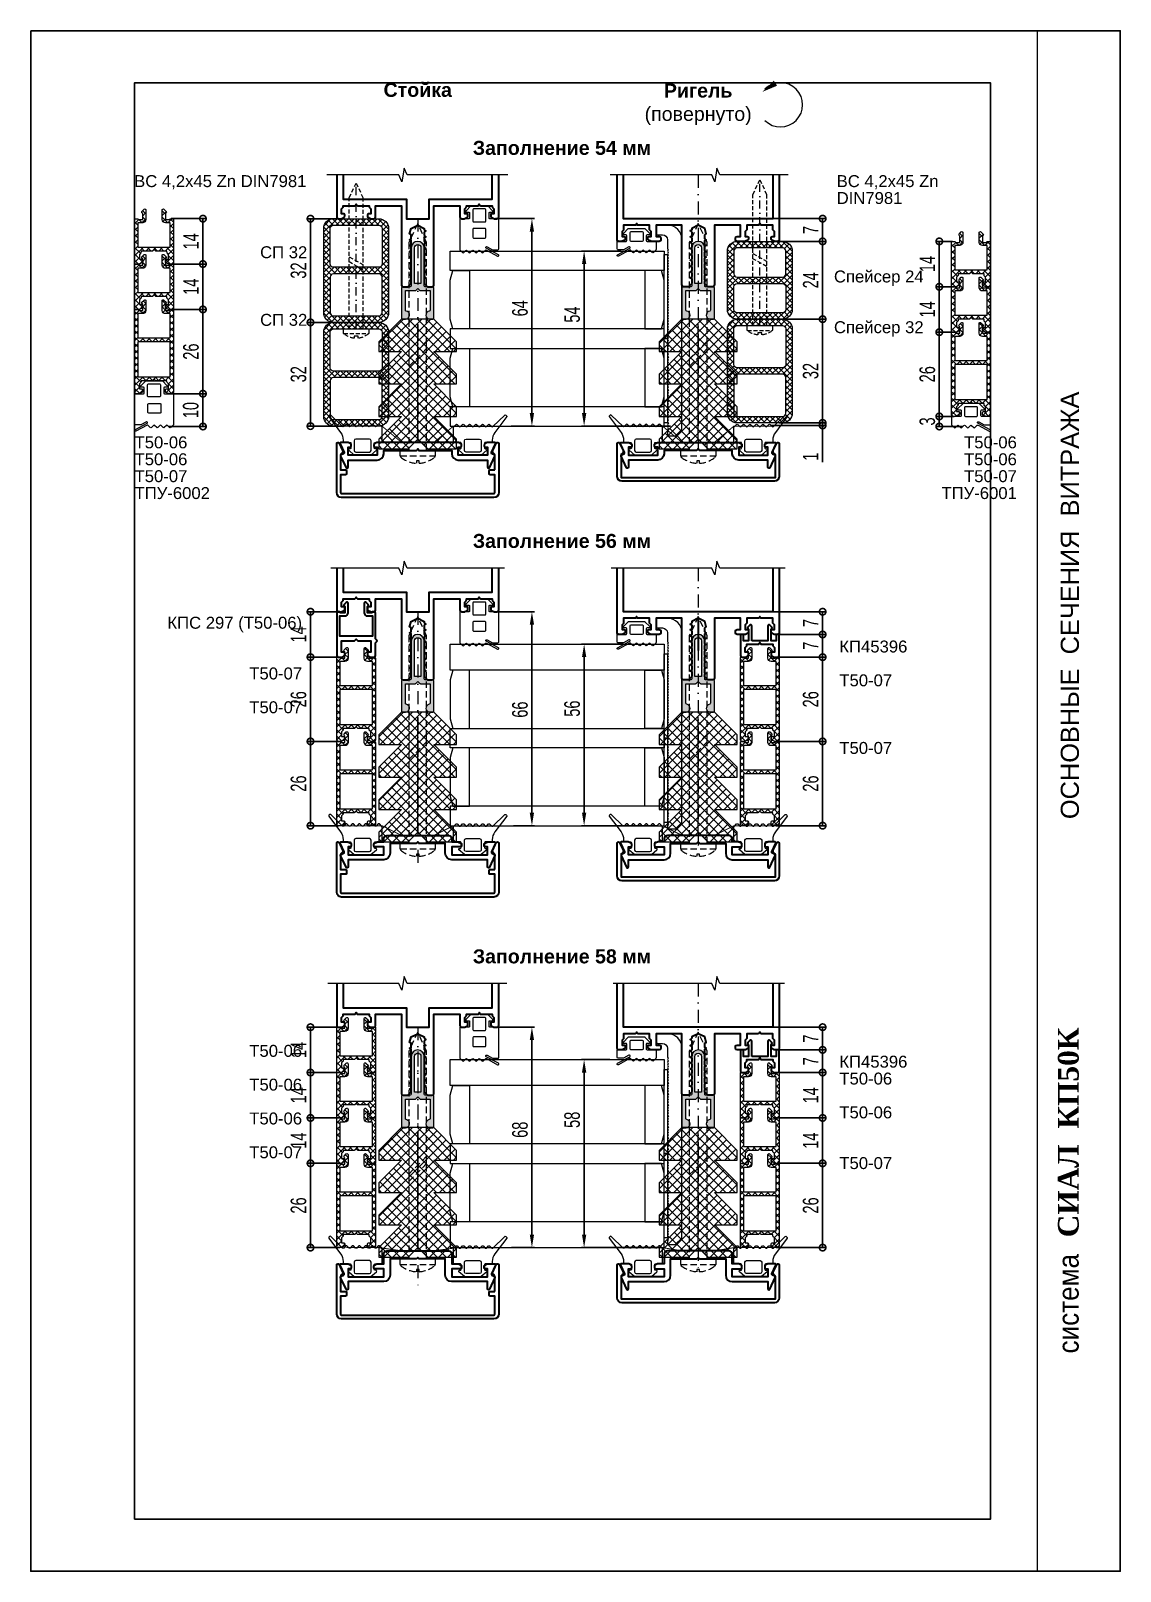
# Paper-space layout '31' of a CAD drawing. Extents: x 0 to 210, y 0 to 297.
# The model-space entities are those that its viewports show. They can reach past a viewport. Long polylines and large blocks are cut down to what shows.
import ezdxf
from ezdxf.enums import TextEntityAlignment as Align

# ---------------------------------------------------------------- set-up
doc = ezdxf.new("R2010")
doc.units = 0
doc.header["$LTSCALE"] = 5
doc.linetypes.add('DASHDOT', pattern=[1, 0.5, -0.25, 0, -0.25])
doc.linetypes.add('HIDDEN', pattern=[0.375, 0.25, -0.125])
doc.layers.get('0').update_dxf_attribs({"linetype": 'CONTINUOUS', "lineweight": 30})
doc.layers.get('DEFPOINTS').update_dxf_attribs({"linetype": 'CONTINUOUS'})
for name, color, linetype, lineweight in [('1', 6, 'DASHDOT', 13), ('2', 3, 'HIDDEN', 13), ('Dimentions', 5, 'CONTINUOUS', 15), ('Glass', 5, 'CONTINUOUS', 20), ('Ал подклад', 7, 'CONTINUOUS', 20), ('Герлен', 7, 'CONTINUOUS', 60), ('Зигзаг', 1, 'CONTINUOUS', 15), ('Подкладки', 1, 'CONTINUOUS', 20), ('Текстовый', 7, 'CONTINUOUS', 9), ('Уплотнители', 1, 'CONTINUOUS', 20), ('Штриховка', 1, 'CONTINUOUS', 5)]:
    doc.layers.add(name, color=color, linetype=linetype, lineweight=lineweight)
doc.layers.add('Скрытые', color=14, linetype='CONTINUOUS', plot=False)
doc.styles.add('3', font='RUSS.SHX', dxfattribs={"width": 0.7, "height": 3})
doc.styles.add('Каталожный', font='arial.ttf', dxfattribs={"height": 2.5})
doc.styles.add('Фирм', font='arial.ttf', dxfattribs={"height": 3.5})
doc.styles.add('Фирм5', font='timesbd.ttf', dxfattribs={"height": 4})
doc.dimstyles.new('MX1_6', dxfattribs={"dimtxt": 3, "dimasz": 2.5, "dimexe": 0.5, "dimexo": 0, "dimgap": 0.8, "dimtad": 1, "dimlfac": 1.6, "dimdsep": 46, "dimtxsty": '3', "dimcen": 0, "dimclrd": 256, "dimclre": 256, "dimclrt": 256, "dimaunit": 1, "dimadec": 0, "dimazin": 0, "dimtfac": 1, "dimtmove": 0, "dimatfit": 1, "dimfxl": 1, "dimtvp": 1, "dimtolj": 1, "dimtzin": 0, "dimarcsym": 0})

psp = doc.layouts.new('31')

msp = doc.modelspace()

# ---------------------------------------------------------------- texts
at = {"layer": 'Текстовый', "style": 'Фирм'}
msp.add_text('ОСНОВНЫЕ  СЕЧЕНИЯ  ВИТРАЖА', height=3.5, rotation=90, dxfattribs=at).set_placement((6502.0431, 186.2205), align=Align.CENTER)
at = {"layer": 'Текстовый', "style": 'Фирм5'}
msp.add_text('СИАЛ  КП50К', height=4, rotation=90, dxfattribs=at).set_placement((6502, 64.3724))
at = {"layer": 'Текстовый', "style": 'Фирм', "width": 0.9}
msp.add_text(' система ', height=4, rotation=90, dxfattribs=at).set_placement((6502, 51.5762), align=Align.CENTER)
at = {"layer": 'Текстовый', "linetype": 'Continuous', "char_height": 2.7, "attachment_point": 1, "style": 'Каталожный'}
for s, insert, width in [('\\pxqc;{\\fArial|b1|i0|c204|p34;Стойка}', (6358.9615, 286.9674), 31.25), ('\\pxqc;{\\fArial|b1|i0|c204|p34;Ригель }(повернуто)', (6413.0289, 286.8348), 31.232091), ('{\\fArial|b1|i0|c204|p34;Заполнение 54 мм}', (6385.2112, 275.783), 42.664921), ('{\\fArial|b1|i0|c204|p34;Заполнение 56 мм}', (6385.2112, 199.9947), 42.664921), ('{\\fArial|b1|i0|c204|p34;Заполнение 58 мм}', (6385.2112, 119.8939), 42.664921)]:
    msp.add_mtext(s, dxfattribs=dict(at, insert=insert, width=width))
at = {"layer": 'Текстовый', "linetype": 'Continuous', "char_height": 2.5, "attachment_point": 1, "line_spacing_factor": 0.85, "style": 'Каталожный'}
for s, insert, width in [('\\pxi-2,l2,r-2.0333,se1.0833,qr,t4;{\\H0.92x;ВС 4,2х45 Zn DIN7981}', (6320, 269.167), 28.050866), ('\\pxi-2,l2,r-2.0333,se1.0833,ql,t4;{\\H0.92x;ВС 4,2х45 Zn\\PDIN7981}', (6455.3433, 269.167), 28.050866), ('\\pxi-2,l2,r-2.0333,se1.0833,qr,t4;{\\H0.92x;\\PСП 32 \\P\\P\\P\\PСП 32}', (6327.8538, 258.7151), 20.358355), ('\\pxi-2,l2,r-2.0333,se1.0833,ql,t4;{\\H0.92x;\\PСпейсер 24\\P\\P\\PСпейсер 32}', (6454.8215, 254.0384), 22.417372), ('\\pxi-2,l2,r-2.0333,se1.0833,ql,t4;{\\H0.92x;Т50-06\\PТ50-06\\PТ50-07\\PТПУ-6002 }', (6320, 218.7988), 15.607393), ('\\pxi-2,l2,r-2.0333,se1.0833,qr,t4;{\\H0.92x;Т50-06\\PТ50-06\\PТ50-07\\PТПУ-6001 }', (6469.3926, 218.7988), 15.607393), ('\\pxi-2,l2,r-2.0333,se1.0833,qr,t4;{\\H0.92x;КПС 297 (Т50-06)\\P\\P\\PТ50-07\\P\\PТ50-07}', (6326.6787, 184.019), 20.533532), ('\\pxi-2,l2,r-2.0333,se1.0833,ql,t4;{\\H0.92x;КП45396\\P\\P\\pq*;Т50-07\\P\\pql;\\P\\P\\P\\pq*;Т50-07}', (6455.8627, 179.4363), 11.658895), ('\\pxi-2,l2,r-2.0333,se1.0833,qr,t4;{\\H0.92x;Т50-06\\P\\PТ50-06\\P\\PТ50-06\\P\\PТ50-07}', (6335.5533, 101.4758), 11.658895), ('\\pxi-2,l2,r-2.0333,se1.0833,ql,t4;{\\H0.92x;КП45396\\PТ50-06\\P\\PТ50-06\\P\\P\\P\\pq*;Т50-07}', (6455.8627, 99.39), 11.658895)]:
    msp.add_mtext(s, dxfattribs=dict(at, insert=insert, width=width))

# ---------------------------------------------------------------- blocks, each defined once
blk = doc.blocks.new('*D142')
at = {"layer": 'DEFPOINTS', "color": 0, "linetype": 'Continuous', "transparency": 16777216}
for p in [(6413.73, 254.53), (6406.66, 220.78), (6423.34, 220.78)]:
    blk.add_point(p, dxfattribs=at)
at = {"layer": 'Dimentions', "linetype": 'Continuous', "lineweight": -2, "transparency": 16777216}
for p, q in [((6413.73, 254.53), (6406.16, 254.53)), ((6406.66, 252.03), (6406.66, 223.28)), ((6423.34, 220.78), (6406.16, 220.78))]:
    blk.add_line(p, q, dxfattribs=at)
at = {"layer": 'Dimentions', "linetype": 'Continuous', "transparency": 16777216}
for points in [[(6406.25, 252.03), (6407.08, 252.03), (6406.66, 254.53)], [(6406.25, 223.28), (6407.08, 223.28), (6406.66, 220.78)]]:
    blk.add_solid(points, dxfattribs=at)
at = {"layer": 'Dimentions', "linetype": 'Continuous', "transparency": 16777216, "insert": (6404.36, 242.29), "char_height": 3, "attachment_point": 5, "rotation": 90, "style": '3'}
blk.add_mtext('\\A1;54', dxfattribs=at)
blk = doc.blocks.new('_DotSmall')
at = {"color": 0, "linetype": 'ByBlock', "const_width": 0.5}
blk.add_lwpolyline([(-0.0625, 0, 1), (0.0625, 0, 1)], format="xyb", close=True, dxfattribs=at)
blk = doc.blocks.new('*D143')
at = {"layer": 'DEFPOINTS', "color": 0, "linetype": 'Continuous', "transparency": 16777216}
for p in [(6360.2, 260.77), (6353.91, 240.78), (6360.3, 240.78)]:
    blk.add_point(p, dxfattribs=at)
at = {"layer": 'Dimentions', "linetype": 'Continuous', "lineweight": -2, "transparency": 16777216}
for p, q in [((6360.2, 260.77), (6353.41, 260.77)), ((6353.91, 260.77), (6353.91, 240.78)), ((6360.3, 240.78), (6353.41, 240.78))]:
    blk.add_line(p, q, dxfattribs=at)
at = {"layer": 'Dimentions', "linetype": 'Continuous', "lineweight": -2, "transparency": 16777216, "xscale": 2.5, "yscale": 2.5, "zscale": 2.5}
for p, rotation in [((6353.91, 260.77), 90), ((6353.91, 240.78), 270)]:
    blk.add_blockref('_DotSmall', p, dxfattribs=dict(at, rotation=rotation))
at = {"layer": 'Dimentions', "linetype": 'Continuous', "transparency": 16777216, "insert": (6351.61, 250.78), "char_height": 3, "attachment_point": 5, "rotation": 90, "style": '3'}
blk.add_mtext('\\A1;32', dxfattribs=at)
blk = doc.blocks.new('*D144')
at = {"layer": 'DEFPOINTS', "color": 0, "linetype": 'Continuous', "transparency": 16777216}
for p in [(6443.97, 256.4), (6444.9, 241.4), (6452.64, 241.4)]:
    blk.add_point(p, dxfattribs=at)
at = {"layer": 'Dimentions', "linetype": 'Continuous', "lineweight": -2, "transparency": 16777216}
for p, q in [((6443.97, 256.4), (6453.14, 256.4)), ((6452.64, 256.4), (6452.64, 241.4)), ((6444.9, 241.4), (6453.14, 241.4))]:
    blk.add_line(p, q, dxfattribs=at)
at = {"layer": 'Dimentions', "linetype": 'Continuous', "lineweight": -2, "transparency": 16777216, "xscale": 2.5, "yscale": 2.5, "zscale": 2.5}
for p, rotation in [((6452.64, 256.4), 90), ((6452.64, 241.4), 270)]:
    blk.add_blockref('_DotSmall', p, dxfattribs=dict(at, rotation=rotation))
at = {"layer": 'Dimentions', "linetype": 'Continuous', "transparency": 16777216, "insert": (6450.34, 248.9), "char_height": 3, "attachment_point": 5, "rotation": 90, "style": '3'}
blk.add_mtext('\\A1;24', dxfattribs=at)
blk = doc.blocks.new('*D145')
at = {"layer": 'DEFPOINTS', "color": 0, "linetype": 'Continuous', "transparency": 16777216}
for p in [(6443.03, 260.78), (6452.27, 256.4), (6452.64, 256.4)]:
    blk.add_point(p, dxfattribs=at)
at = {"layer": 'Dimentions', "linetype": 'Continuous', "lineweight": -2, "transparency": 16777216}
for p, q in [((6443.03, 260.78), (6453.14, 260.78)), ((6452.64, 260.78), (6452.64, 256.4)), ((6452.27, 256.4), (6453.14, 256.4))]:
    blk.add_line(p, q, dxfattribs=at)
at = {"layer": 'Dimentions', "linetype": 'Continuous', "lineweight": -2, "transparency": 16777216, "xscale": 2.5, "yscale": 2.5, "zscale": 2.5}
for p, rotation in [((6452.64, 260.78), 90), ((6452.64, 256.4), 270)]:
    blk.add_blockref('_DotSmall', p, dxfattribs=dict(at, rotation=rotation))
at = {"layer": 'Dimentions', "linetype": 'Continuous', "transparency": 16777216, "insert": (6450.34, 258.59), "char_height": 3, "attachment_point": 5, "rotation": 90, "style": '3'}
blk.add_mtext('\\A1;7', dxfattribs=at)
blk = doc.blocks.new('*D166')
at = {"layer": 'DEFPOINTS', "color": 0, "linetype": 'Continuous', "transparency": 16777216}
for p in [(6414.18, 178.74), (6406.66, 143.74), (6420.84, 143.74)]:
    blk.add_point(p, dxfattribs=at)
at = {"layer": 'Dimentions', "linetype": 'Continuous', "lineweight": -2, "transparency": 16777216}
for p, q in [((6414.18, 178.74), (6406.16, 178.74)), ((6406.66, 176.24), (6406.66, 146.24)), ((6420.84, 143.74), (6406.16, 143.74))]:
    blk.add_line(p, q, dxfattribs=at)
at = {"layer": 'Dimentions', "linetype": 'Continuous', "transparency": 16777216}
for points in [[(6406.25, 176.24), (6407.08, 176.24), (6406.66, 178.74)], [(6406.25, 146.24), (6407.08, 146.24), (6406.66, 143.74)]]:
    blk.add_solid(points, dxfattribs=at)
at = {"layer": 'Dimentions', "linetype": 'Continuous', "transparency": 16777216, "insert": (6404.36, 166.31), "char_height": 3, "attachment_point": 5, "rotation": 90, "style": '3'}
blk.add_mtext('\\A1;56', dxfattribs=at)
blk = doc.blocks.new('*D167')
at = {"layer": 'DEFPOINTS', "color": 0, "linetype": 'Continuous', "transparency": 16777216}
for p in [(6359.52, 184.99), (6353.91, 176.24), (6358.96, 176.24)]:
    blk.add_point(p, dxfattribs=at)
at = {"layer": 'Dimentions', "linetype": 'Continuous', "lineweight": -2, "transparency": 16777216}
for p, q in [((6359.52, 184.99), (6353.41, 184.99)), ((6353.91, 184.99), (6353.91, 176.24)), ((6358.96, 176.24), (6353.41, 176.24))]:
    blk.add_line(p, q, dxfattribs=at)
at = {"layer": 'Dimentions', "linetype": 'Continuous', "lineweight": -2, "transparency": 16777216, "xscale": 2.5, "yscale": 2.5, "zscale": 2.5}
for p, rotation in [((6353.91, 184.99), 90), ((6353.91, 176.24), 270)]:
    blk.add_blockref('_DotSmall', p, dxfattribs=dict(at, rotation=rotation))
at = {"layer": 'Dimentions', "linetype": 'Continuous', "transparency": 16777216, "insert": (6351.61, 180.61), "char_height": 3, "attachment_point": 5, "rotation": 90, "style": '3'}
blk.add_mtext('\\A1;14', dxfattribs=at)
blk = doc.blocks.new('*D168')
at = {"layer": 'DEFPOINTS', "color": 0, "linetype": 'Continuous', "transparency": 16777216}
for p in [(6411.59, 98.64), (6406.66, 62.39), (6420.84, 62.39)]:
    blk.add_point(p, dxfattribs=at)
at = {"layer": 'Dimentions', "linetype": 'Continuous', "lineweight": -2, "transparency": 16777216}
for p, q in [((6411.59, 98.64), (6406.16, 98.64)), ((6406.66, 96.14), (6406.66, 64.89)), ((6420.84, 62.39), (6406.16, 62.39))]:
    blk.add_line(p, q, dxfattribs=at)
at = {"layer": 'Dimentions', "linetype": 'Continuous', "transparency": 16777216}
for points in [[(6406.25, 96.14), (6407.08, 96.14), (6406.66, 98.64)], [(6406.25, 64.89), (6407.08, 64.89), (6406.66, 62.39)]]:
    blk.add_solid(points, dxfattribs=at)
at = {"layer": 'Dimentions', "linetype": 'Continuous', "transparency": 16777216, "insert": (6404.36, 87.03), "char_height": 3, "attachment_point": 5, "rotation": 90, "style": '3'}
blk.add_mtext('\\A1;58', dxfattribs=at)
blk = doc.blocks.new('*D169')
at = {"layer": 'DEFPOINTS', "color": 0, "linetype": 'Continuous', "transparency": 16777216}
for p in [(6359.34, 104.89), (6353.91, 96.14), (6359.41, 96.14)]:
    blk.add_point(p, dxfattribs=at)
at = {"layer": 'Dimentions', "linetype": 'Continuous', "lineweight": -2, "transparency": 16777216}
for p, q in [((6359.34, 104.89), (6353.41, 104.89)), ((6353.91, 104.89), (6353.91, 96.14)), ((6359.41, 96.14), (6353.41, 96.14))]:
    blk.add_line(p, q, dxfattribs=at)
at = {"layer": 'Dimentions', "linetype": 'Continuous', "lineweight": -2, "transparency": 16777216, "xscale": 2.5, "yscale": 2.5, "zscale": 2.5}
for p, rotation in [((6353.91, 104.89), 90), ((6353.91, 96.14), 270)]:
    blk.add_blockref('_DotSmall', p, dxfattribs=dict(at, rotation=rotation))
at = {"layer": 'Dimentions', "linetype": 'Continuous', "transparency": 16777216, "insert": (6351.61, 100.51), "char_height": 3, "attachment_point": 5, "rotation": 90, "style": '3'}
blk.add_mtext('\\A1;14', dxfattribs=at)
blk = doc.blocks.new('*D170')
at = {"layer": 'DEFPOINTS', "color": 0, "linetype": 'Continuous', "transparency": 16777216}
for p in [(6443.97, 180.61), (6443.9, 176.24), (6452.64, 176.24)]:
    blk.add_point(p, dxfattribs=at)
at = {"layer": 'Dimentions', "linetype": 'Continuous', "lineweight": -2, "transparency": 16777216}
for p, q in [((6443.97, 180.61), (6453.14, 180.61)), ((6452.64, 180.61), (6452.64, 176.24)), ((6443.9, 176.24), (6453.14, 176.24))]:
    blk.add_line(p, q, dxfattribs=at)
at = {"layer": 'Dimentions', "linetype": 'Continuous', "lineweight": -2, "transparency": 16777216, "xscale": 2.5, "yscale": 2.5, "zscale": 2.5}
for p, rotation in [((6452.64, 180.61), 90), ((6452.64, 176.24), 270)]:
    blk.add_blockref('_DotSmall', p, dxfattribs=dict(at, rotation=rotation))
at = {"layer": 'Dimentions', "linetype": 'Continuous', "transparency": 16777216, "insert": (6450.34, 178.43), "char_height": 3, "attachment_point": 5, "rotation": 90, "style": '3'}
blk.add_mtext('\\A1;7', dxfattribs=at)
blk = doc.blocks.new('*D171')
at = {"layer": 'DEFPOINTS', "color": 0, "linetype": 'Continuous', "transparency": 16777216}
for p in [(6443.03, 184.99), (6443.97, 180.61), (6452.64, 180.61)]:
    blk.add_point(p, dxfattribs=at)
at = {"layer": 'Dimentions', "linetype": 'Continuous', "lineweight": -2, "transparency": 16777216}
for p, q in [((6443.03, 184.99), (6453.14, 184.99)), ((6452.64, 184.99), (6452.64, 180.61)), ((6443.97, 180.61), (6453.14, 180.61))]:
    blk.add_line(p, q, dxfattribs=at)
at = {"layer": 'Dimentions', "linetype": 'Continuous', "lineweight": -2, "transparency": 16777216, "xscale": 2.5, "yscale": 2.5, "zscale": 2.5}
for p, rotation in [((6452.64, 184.99), 90), ((6452.64, 180.61), 270)]:
    blk.add_blockref('_DotSmall', p, dxfattribs=dict(at, rotation=rotation))
at = {"layer": 'Dimentions', "linetype": 'Continuous', "transparency": 16777216, "insert": (6450.34, 182.8), "char_height": 3, "attachment_point": 5, "rotation": 90, "style": '3'}
blk.add_mtext('\\A1;7', dxfattribs=at)
blk = doc.blocks.new('*D172')
at = {"layer": 'DEFPOINTS', "color": 0, "linetype": 'Continuous', "transparency": 16777216}
for p in [(6443.97, 100.51), (6443.68, 96.14), (6452.64, 96.14)]:
    blk.add_point(p, dxfattribs=at)
at = {"layer": 'Dimentions', "linetype": 'Continuous', "lineweight": -2, "transparency": 16777216}
for p, q in [((6443.97, 100.51), (6453.14, 100.51)), ((6452.64, 100.51), (6452.64, 96.14)), ((6443.68, 96.14), (6453.14, 96.14))]:
    blk.add_line(p, q, dxfattribs=at)
at = {"layer": 'Dimentions', "linetype": 'Continuous', "lineweight": -2, "transparency": 16777216, "xscale": 2.5, "yscale": 2.5, "zscale": 2.5}
for p, rotation in [((6452.64, 100.51), 90), ((6452.64, 96.14), 270)]:
    blk.add_blockref('_DotSmall', p, dxfattribs=dict(at, rotation=rotation))
at = {"layer": 'Dimentions', "linetype": 'Continuous', "transparency": 16777216, "insert": (6450.34, 98.33), "char_height": 3, "attachment_point": 5, "rotation": 90, "style": '3'}
blk.add_mtext('\\A1;7', dxfattribs=at)
blk = doc.blocks.new('*D173')
at = {"layer": 'DEFPOINTS', "color": 0, "linetype": 'Continuous', "transparency": 16777216}
for p in [(6443.03, 104.89), (6443.39, 100.51), (6452.64, 100.51)]:
    blk.add_point(p, dxfattribs=at)
at = {"layer": 'Dimentions', "linetype": 'Continuous', "lineweight": -2, "transparency": 16777216}
for p, q in [((6443.03, 104.89), (6453.14, 104.89)), ((6452.64, 104.89), (6452.64, 100.51)), ((6443.39, 100.51), (6453.14, 100.51))]:
    blk.add_line(p, q, dxfattribs=at)
at = {"layer": 'Dimentions', "linetype": 'Continuous', "lineweight": -2, "transparency": 16777216, "xscale": 2.5, "yscale": 2.5, "zscale": 2.5}
for p, rotation in [((6452.64, 104.89), 90), ((6452.64, 100.51), 270)]:
    blk.add_blockref('_DotSmall', p, dxfattribs=dict(at, rotation=rotation))
at = {"layer": 'Dimentions', "linetype": 'Continuous', "transparency": 16777216, "insert": (6450.34, 102.7), "char_height": 3, "attachment_point": 5, "rotation": 90, "style": '3'}
blk.add_mtext('\\A1;7', dxfattribs=at)
blk = doc.blocks.new('*D1030')
at = {"layer": 'DEFPOINTS', "color": 0, "transparency": 16777216}
for p in [(6389.61, 260.78), (6392.63, 220.78), (6396.6, 220.78)]:
    blk.add_point(p, dxfattribs=at)
at = {"layer": 'Dimentions', "lineweight": -2, "transparency": 16777216}
for p, q in [((6389.61, 260.78), (6397.1, 260.78)), ((6396.6, 258.28), (6396.6, 223.28)), ((6392.63, 220.78), (6397.1, 220.78))]:
    blk.add_line(p, q, dxfattribs=at)
at = {"layer": 'Dimentions', "transparency": 16777216}
for points in [[(6396.18, 258.28), (6397.01, 258.28), (6396.6, 260.78)], [(6396.18, 223.28), (6397.01, 223.28), (6396.6, 220.78)]]:
    blk.add_solid(points, dxfattribs=at)
at = {"layer": 'Dimentions', "transparency": 16777216, "insert": (6394.3, 243.5), "char_height": 3, "attachment_point": 5, "rotation": 90, "style": '3'}
blk.add_mtext('\\A1;64', dxfattribs=at)
blk = doc.blocks.new('*D1152')
at = {"layer": 'DEFPOINTS', "color": 0, "linetype": 'Continuous', "transparency": 16777216}
for p in [(6360.2, 240.78), (6353.91, 220.78), (6360.3, 220.78)]:
    blk.add_point(p, dxfattribs=at)
at = {"layer": 'Dimentions', "linetype": 'Continuous', "lineweight": -2, "transparency": 16777216}
for p, q in [((6360.2, 240.78), (6353.41, 240.78)), ((6353.91, 240.78), (6353.91, 220.78)), ((6360.3, 220.78), (6353.41, 220.78))]:
    blk.add_line(p, q, dxfattribs=at)
at = {"layer": 'Dimentions', "linetype": 'Continuous', "lineweight": -2, "transparency": 16777216, "xscale": 2.5, "yscale": 2.5, "zscale": 2.5}
for p, rotation in [((6353.91, 240.78), 90), ((6353.91, 220.78), 270)]:
    blk.add_blockref('_DotSmall', p, dxfattribs=dict(at, rotation=rotation))
at = {"layer": 'Dimentions', "linetype": 'Continuous', "transparency": 16777216, "insert": (6351.61, 230.78), "char_height": 3, "attachment_point": 5, "rotation": 90, "style": '3'}
blk.add_mtext('\\A1;32', dxfattribs=at)
blk = doc.blocks.new('*D1153')
at = {"layer": 'DEFPOINTS', "color": 0, "linetype": 'Continuous', "transparency": 16777216}
for p in [(6443.97, 241.4), (6444.26, 221.4), (6452.64, 221.4)]:
    blk.add_point(p, dxfattribs=at)
at = {"layer": 'Dimentions', "linetype": 'Continuous', "lineweight": -2, "transparency": 16777216}
for p, q in [((6443.97, 241.4), (6453.14, 241.4)), ((6452.64, 241.4), (6452.64, 221.4)), ((6444.26, 221.4), (6453.14, 221.4))]:
    blk.add_line(p, q, dxfattribs=at)
at = {"layer": 'Dimentions', "linetype": 'Continuous', "lineweight": -2, "transparency": 16777216, "xscale": 2.5, "yscale": 2.5, "zscale": 2.5}
for p, rotation in [((6452.64, 241.4), 90), ((6452.64, 221.4), 270)]:
    blk.add_blockref('_DotSmall', p, dxfattribs=dict(at, rotation=rotation))
at = {"layer": 'Dimentions', "linetype": 'Continuous', "transparency": 16777216, "insert": (6450.34, 231.4), "char_height": 3, "attachment_point": 5, "rotation": 90, "style": '3'}
blk.add_mtext('\\A1;32', dxfattribs=at)
blk = doc.blocks.new('*D1154')
at = {"layer": 'DEFPOINTS', "color": 0, "linetype": 'Continuous', "transparency": 16777216}
for p in [(6442.72, 220.9), (6450.53, 221.4), (6452.64, 220.9)]:
    blk.add_point(p, dxfattribs=at)
at = {"layer": 'Dimentions', "linetype": 'Continuous', "lineweight": -2, "transparency": 16777216}
for p, q in [((6452.64, 221.4), (6452.64, 223.9)), ((6442.72, 220.9), (6453.14, 220.9)), ((6450.53, 221.4), (6453.14, 221.4)), ((6452.64, 221.4), (6452.64, 220.9)), ((6452.64, 220.9), (6452.64, 213.85))]:
    blk.add_line(p, q, dxfattribs=at)
at = {"layer": 'Dimentions', "linetype": 'Continuous', "lineweight": -2, "transparency": 16777216, "xscale": 2.5, "yscale": 2.5, "zscale": 2.5}
for p, rotation in [((6452.64, 221.4), 270), ((6452.64, 220.9), 90)]:
    blk.add_blockref('_DotSmall', p, dxfattribs=dict(at, rotation=rotation))
at = {"layer": 'Dimentions', "linetype": 'Continuous', "transparency": 16777216, "insert": (6450.34, 214.88), "char_height": 3, "attachment_point": 5, "rotation": 90, "style": '3'}
blk.add_mtext('\\A1;1', dxfattribs=at)
blk = doc.blocks.new('*U61')
at = {"layer": '1'}
blk.add_line((0, 0), (0, -45), dxfattribs=at)
at = {"layer": '2'}
blk.add_line((-3.84, 1.45), (3.84, 1.45), dxfattribs=at)
blk.add_lwpolyline([(-0.6, 2.87, 0.143497), (-3.71, 1.61, 0.228881), (-3.9, 1.21), (-3.9, 0), (3.9, 0), (3.9, 1.21, 0.228881), (3.71, 1.61, 0.143497), (0.6, 2.87), (0.6, 2.24), (-0.6, 2.24)], format="xyb", close=True, dxfattribs=at)
for points in [[(-2.1, 0), (-2.1, -40.5), (0, -45), (2.1, -40.5), (2.1, 0)], [(2.1, -18.22), (-2.1, -20.65), (-2.1, -22.28), (2.1, -19.85)]]:
    blk.add_lwpolyline(points, close=True, dxfattribs=at)
blk = doc.blocks.new('*U64')
at = {"layer": '1'}
blk.add_line((0, 0), (0, -45), dxfattribs=at)
at = {"layer": '2'}
blk.add_line((-3.84, 1.45), (3.84, 1.45), dxfattribs=at)
blk.add_lwpolyline([(-0.6, 2.87, 0.143497), (-3.71, 1.61, 0.228881), (-3.9, 1.21), (-3.9, 0), (3.9, 0), (3.9, 1.21, 0.228881), (3.71, 1.61, 0.143497), (0.6, 2.87), (0.6, 2.24), (-0.6, 2.24)], format="xyb", close=True, dxfattribs=at)
for points in [[(-2.1, 0), (-2.1, -40.5), (0, -45), (2.1, -40.5), (2.1, 0)], [(2.1, -18.22), (-2.1, -20.65), (-2.1, -22.28), (2.1, -19.85)]]:
    blk.add_lwpolyline(points, close=True, dxfattribs=at)
blk = doc.blocks.new('*D1168')
at = {"layer": 'DEFPOINTS', "color": 0, "transparency": 16777216}
for p in [(6389.61, 184.99), (6393.08, 143.74), (6396.6, 143.74)]:
    blk.add_point(p, dxfattribs=at)
at = {"layer": 'Dimentions', "lineweight": -2, "transparency": 16777216}
for p, q in [((6389.61, 184.99), (6397.1, 184.99)), ((6396.6, 182.49), (6396.6, 146.24)), ((6393.08, 143.74), (6397.1, 143.74))]:
    blk.add_line(p, q, dxfattribs=at)
at = {"layer": 'Dimentions', "transparency": 16777216}
for points in [[(6396.18, 182.49), (6397.01, 182.49), (6396.6, 184.99)], [(6396.18, 146.24), (6397.01, 146.24), (6396.6, 143.74)]]:
    blk.add_solid(points, dxfattribs=at)
at = {"layer": 'Dimentions', "transparency": 16777216, "insert": (6394.3, 166.12), "char_height": 3, "attachment_point": 5, "rotation": 90, "style": '3'}
blk.add_mtext('\\A1;66', dxfattribs=at)
blk = doc.blocks.new('*D1169')
at = {"layer": 'DEFPOINTS', "color": 0, "transparency": 16777216}
for p in [(6389.61, 104.89), (6392.65, 62.39), (6396.6, 62.39)]:
    blk.add_point(p, dxfattribs=at)
at = {"layer": 'Dimentions', "lineweight": -2, "transparency": 16777216}
for p, q in [((6389.61, 104.89), (6397.1, 104.89)), ((6396.6, 102.39), (6396.6, 64.89)), ((6392.65, 62.39), (6397.1, 62.39))]:
    blk.add_line(p, q, dxfattribs=at)
at = {"layer": 'Dimentions', "transparency": 16777216}
for points in [[(6396.18, 102.39), (6397.01, 102.39), (6396.6, 104.89)], [(6396.18, 64.89), (6397.01, 64.89), (6396.6, 62.39)]]:
    blk.add_solid(points, dxfattribs=at)
at = {"layer": 'Dimentions', "transparency": 16777216, "insert": (6394.3, 85.11), "char_height": 3, "attachment_point": 5, "rotation": 90, "style": '3'}
blk.add_mtext('\\A1;68', dxfattribs=at)
blk = doc.blocks.new('*D1170')
at = {"layer": 'DEFPOINTS', "color": 0, "linetype": 'Continuous', "transparency": 16777216}
for p in [(6359.52, 176.24), (6353.91, 159.99), (6359.34, 159.99)]:
    blk.add_point(p, dxfattribs=at)
at = {"layer": 'Dimentions', "linetype": 'Continuous', "lineweight": -2, "transparency": 16777216}
for p, q in [((6359.52, 176.24), (6353.41, 176.24)), ((6353.91, 176.24), (6353.91, 159.99)), ((6359.34, 159.99), (6353.41, 159.99))]:
    blk.add_line(p, q, dxfattribs=at)
at = {"layer": 'Dimentions', "linetype": 'Continuous', "lineweight": -2, "transparency": 16777216, "xscale": 2.5, "yscale": 2.5, "zscale": 2.5}
for p, rotation in [((6353.91, 176.24), 90), ((6353.91, 159.99), 270)]:
    blk.add_blockref('_DotSmall', p, dxfattribs=dict(at, rotation=rotation))
at = {"layer": 'Dimentions', "linetype": 'Continuous', "transparency": 16777216, "insert": (6351.61, 168.11), "char_height": 3, "attachment_point": 5, "rotation": 90, "style": '3'}
blk.add_mtext('\\A1;26', dxfattribs=at)
blk = doc.blocks.new('*D1171')
at = {"layer": 'DEFPOINTS', "color": 0, "linetype": 'Continuous', "transparency": 16777216}
for p in [(6359.52, 159.99), (6353.91, 143.74), (6359.34, 143.74)]:
    blk.add_point(p, dxfattribs=at)
at = {"layer": 'Dimentions', "linetype": 'Continuous', "lineweight": -2, "transparency": 16777216}
for p, q in [((6359.52, 159.99), (6353.41, 159.99)), ((6353.91, 159.99), (6353.91, 143.74)), ((6359.34, 143.74), (6353.41, 143.74))]:
    blk.add_line(p, q, dxfattribs=at)
at = {"layer": 'Dimentions', "linetype": 'Continuous', "lineweight": -2, "transparency": 16777216, "xscale": 2.5, "yscale": 2.5, "zscale": 2.5}
for p, rotation in [((6353.91, 159.99), 90), ((6353.91, 143.74), 270)]:
    blk.add_blockref('_DotSmall', p, dxfattribs=dict(at, rotation=rotation))
at = {"layer": 'Dimentions', "linetype": 'Continuous', "transparency": 16777216, "insert": (6351.61, 151.86), "char_height": 3, "attachment_point": 5, "rotation": 90, "style": '3'}
blk.add_mtext('\\A1;26', dxfattribs=at)
blk = doc.blocks.new('*D1172')
at = {"layer": 'DEFPOINTS', "color": 0, "linetype": 'Continuous', "transparency": 16777216}
for p in [(6446.84, 176.24), (6443.9, 159.99), (6452.64, 159.99)]:
    blk.add_point(p, dxfattribs=at)
at = {"layer": 'Dimentions', "linetype": 'Continuous', "lineweight": -2, "transparency": 16777216}
for p, q in [((6446.84, 176.24), (6453.14, 176.24)), ((6452.64, 176.24), (6452.64, 159.99)), ((6443.9, 159.99), (6453.14, 159.99))]:
    blk.add_line(p, q, dxfattribs=at)
at = {"layer": 'Dimentions', "linetype": 'Continuous', "lineweight": -2, "transparency": 16777216, "xscale": 2.5, "yscale": 2.5, "zscale": 2.5}
for p, rotation in [((6452.64, 176.24), 90), ((6452.64, 159.99), 270)]:
    blk.add_blockref('_DotSmall', p, dxfattribs=dict(at, rotation=rotation))
at = {"layer": 'Dimentions', "linetype": 'Continuous', "transparency": 16777216, "insert": (6450.34, 168.11), "char_height": 3, "attachment_point": 5, "rotation": 90, "style": '3'}
blk.add_mtext('\\A1;26', dxfattribs=at)
blk = doc.blocks.new('*D1173')
at = {"layer": 'DEFPOINTS', "color": 0, "linetype": 'Continuous', "transparency": 16777216}
for p in [(6443.9, 159.99), (6443.68, 143.74), (6452.64, 143.74)]:
    blk.add_point(p, dxfattribs=at)
at = {"layer": 'Dimentions', "linetype": 'Continuous', "lineweight": -2, "transparency": 16777216}
for p, q in [((6443.9, 159.99), (6453.14, 159.99)), ((6452.64, 159.99), (6452.64, 143.74)), ((6443.68, 143.74), (6453.14, 143.74))]:
    blk.add_line(p, q, dxfattribs=at)
at = {"layer": 'Dimentions', "linetype": 'Continuous', "lineweight": -2, "transparency": 16777216, "xscale": 2.5, "yscale": 2.5, "zscale": 2.5}
for p, rotation in [((6452.64, 159.99), 90), ((6452.64, 143.74), 270)]:
    blk.add_blockref('_DotSmall', p, dxfattribs=dict(at, rotation=rotation))
at = {"layer": 'Dimentions', "linetype": 'Continuous', "transparency": 16777216, "insert": (6450.34, 151.86), "char_height": 3, "attachment_point": 5, "rotation": 90, "style": '3'}
blk.add_mtext('\\A1;26', dxfattribs=at)
blk = doc.blocks.new('*D1174')
at = {"layer": 'DEFPOINTS', "color": 0, "linetype": 'Continuous', "transparency": 16777216}
for p in [(6359.34, 96.14), (6353.91, 87.39), (6359.41, 87.39)]:
    blk.add_point(p, dxfattribs=at)
at = {"layer": 'Dimentions', "linetype": 'Continuous', "lineweight": -2, "transparency": 16777216}
for p, q in [((6359.34, 96.14), (6353.41, 96.14)), ((6353.91, 96.14), (6353.91, 87.39)), ((6359.41, 87.39), (6353.41, 87.39))]:
    blk.add_line(p, q, dxfattribs=at)
at = {"layer": 'Dimentions', "linetype": 'Continuous', "lineweight": -2, "transparency": 16777216, "xscale": 2.5, "yscale": 2.5, "zscale": 2.5}
for p, rotation in [((6353.91, 96.14), 90), ((6353.91, 87.39), 270)]:
    blk.add_blockref('_DotSmall', p, dxfattribs=dict(at, rotation=rotation))
at = {"layer": 'Dimentions', "linetype": 'Continuous', "transparency": 16777216, "insert": (6351.61, 91.76), "char_height": 3, "attachment_point": 5, "rotation": 90, "style": '3'}
blk.add_mtext('\\A1;14', dxfattribs=at)
blk = doc.blocks.new('*D1175')
at = {"layer": 'DEFPOINTS', "color": 0, "linetype": 'Continuous', "transparency": 16777216}
for p in [(6359.34, 87.39), (6353.91, 78.64), (6359.41, 78.64)]:
    blk.add_point(p, dxfattribs=at)
at = {"layer": 'Dimentions', "linetype": 'Continuous', "lineweight": -2, "transparency": 16777216}
for p, q in [((6359.34, 87.39), (6353.41, 87.39)), ((6353.91, 87.39), (6353.91, 78.64)), ((6359.41, 78.64), (6353.41, 78.64))]:
    blk.add_line(p, q, dxfattribs=at)
at = {"layer": 'Dimentions', "linetype": 'Continuous', "lineweight": -2, "transparency": 16777216, "xscale": 2.5, "yscale": 2.5, "zscale": 2.5}
for p, rotation in [((6353.91, 87.39), 90), ((6353.91, 78.64), 270)]:
    blk.add_blockref('_DotSmall', p, dxfattribs=dict(at, rotation=rotation))
at = {"layer": 'Dimentions', "linetype": 'Continuous', "transparency": 16777216, "insert": (6351.61, 83.01), "char_height": 3, "attachment_point": 5, "rotation": 90, "style": '3'}
blk.add_mtext('\\A1;14', dxfattribs=at)
blk = doc.blocks.new('*D1176')
at = {"layer": 'DEFPOINTS', "color": 0, "linetype": 'Continuous', "transparency": 16777216}
for p in [(6359.34, 78.64), (6353.91, 62.39), (6359.56, 62.39)]:
    blk.add_point(p, dxfattribs=at)
at = {"layer": 'Dimentions', "linetype": 'Continuous', "lineweight": -2, "transparency": 16777216}
for p, q in [((6359.34, 78.64), (6353.41, 78.64)), ((6353.91, 78.64), (6353.91, 62.39)), ((6359.56, 62.39), (6353.41, 62.39))]:
    blk.add_line(p, q, dxfattribs=at)
at = {"layer": 'Dimentions', "linetype": 'Continuous', "lineweight": -2, "transparency": 16777216, "xscale": 2.5, "yscale": 2.5, "zscale": 2.5}
for p, rotation in [((6353.91, 78.64), 90), ((6353.91, 62.39), 270)]:
    blk.add_blockref('_DotSmall', p, dxfattribs=dict(at, rotation=rotation))
at = {"layer": 'Dimentions', "linetype": 'Continuous', "transparency": 16777216, "insert": (6351.61, 70.51), "char_height": 3, "attachment_point": 5, "rotation": 90, "style": '3'}
blk.add_mtext('\\A1;26', dxfattribs=at)
blk = doc.blocks.new('*D1177')
at = {"layer": 'DEFPOINTS', "color": 0, "linetype": 'Continuous', "transparency": 16777216}
for p in [(6443.97, 96.14), (6444, 87.39), (6452.64, 87.39)]:
    blk.add_point(p, dxfattribs=at)
at = {"layer": 'Dimentions', "linetype": 'Continuous', "lineweight": -2, "transparency": 16777216}
for p, q in [((6443.97, 96.14), (6453.14, 96.14)), ((6452.64, 96.14), (6452.64, 87.39)), ((6444, 87.39), (6453.14, 87.39))]:
    blk.add_line(p, q, dxfattribs=at)
at = {"layer": 'Dimentions', "linetype": 'Continuous', "lineweight": -2, "transparency": 16777216, "xscale": 2.5, "yscale": 2.5, "zscale": 2.5}
for p, rotation in [((6452.64, 96.14), 90), ((6452.64, 87.39), 270)]:
    blk.add_blockref('_DotSmall', p, dxfattribs=dict(at, rotation=rotation))
at = {"layer": 'Dimentions', "linetype": 'Continuous', "transparency": 16777216, "insert": (6450.34, 91.76), "char_height": 3, "attachment_point": 5, "rotation": 90, "style": '3'}
blk.add_mtext('\\A1;14', dxfattribs=at)
blk = doc.blocks.new('*D1178')
at = {"layer": 'DEFPOINTS', "color": 0, "linetype": 'Continuous', "transparency": 16777216}
for p in [(6443.97, 87.39), (6444, 78.64), (6452.64, 78.64)]:
    blk.add_point(p, dxfattribs=at)
at = {"layer": 'Dimentions', "linetype": 'Continuous', "lineweight": -2, "transparency": 16777216}
for p, q in [((6443.97, 87.39), (6453.14, 87.39)), ((6452.64, 87.39), (6452.64, 78.64)), ((6444, 78.64), (6453.14, 78.64))]:
    blk.add_line(p, q, dxfattribs=at)
at = {"layer": 'Dimentions', "linetype": 'Continuous', "lineweight": -2, "transparency": 16777216, "xscale": 2.5, "yscale": 2.5, "zscale": 2.5}
for p, rotation in [((6452.64, 87.39), 90), ((6452.64, 78.64), 270)]:
    blk.add_blockref('_DotSmall', p, dxfattribs=dict(at, rotation=rotation))
at = {"layer": 'Dimentions', "linetype": 'Continuous', "transparency": 16777216, "insert": (6450.34, 83.01), "char_height": 3, "attachment_point": 5, "rotation": 90, "style": '3'}
blk.add_mtext('\\A1;14', dxfattribs=at)
blk = doc.blocks.new('*D1179')
at = {"layer": 'DEFPOINTS', "color": 0, "linetype": 'Continuous', "transparency": 16777216}
for p in [(6443.97, 78.64), (6443.68, 62.39), (6452.64, 62.39)]:
    blk.add_point(p, dxfattribs=at)
at = {"layer": 'Dimentions', "linetype": 'Continuous', "lineweight": -2, "transparency": 16777216}
for p, q in [((6443.97, 78.64), (6453.14, 78.64)), ((6452.64, 78.64), (6452.64, 62.39)), ((6443.68, 62.39), (6453.14, 62.39))]:
    blk.add_line(p, q, dxfattribs=at)
at = {"layer": 'Dimentions', "linetype": 'Continuous', "lineweight": -2, "transparency": 16777216, "xscale": 2.5, "yscale": 2.5, "zscale": 2.5}
for p, rotation in [((6452.64, 78.64), 90), ((6452.64, 62.39), 270)]:
    blk.add_blockref('_DotSmall', p, dxfattribs=dict(at, rotation=rotation))
at = {"layer": 'Dimentions', "linetype": 'Continuous', "transparency": 16777216, "insert": (6450.34, 70.51), "char_height": 3, "attachment_point": 5, "rotation": 90, "style": '3'}
blk.add_mtext('\\A1;26', dxfattribs=at)
blk = doc.blocks.new('*D210')
at = {"layer": 'DEFPOINTS', "color": 0, "linetype": 'Continuous', "transparency": 16777216}
for p in [(6477.66, 256.4), (6475.13, 247.65), (6477.66, 247.65)]:
    blk.add_point(p, dxfattribs=at)
at = {"layer": 'Dimentions', "linetype": 'Continuous', "lineweight": -2, "transparency": 16777216}
for p, q in [((6477.66, 256.4), (6474.63, 256.4)), ((6475.13, 256.4), (6475.13, 247.65)), ((6477.66, 247.65), (6474.63, 247.65))]:
    blk.add_line(p, q, dxfattribs=at)
at = {"layer": 'Dimentions', "linetype": 'Continuous', "lineweight": -2, "transparency": 16777216, "xscale": 2.5, "yscale": 2.5, "zscale": 2.5}
for p, rotation in [((6475.13, 256.4), 90), ((6475.13, 247.65), 270)]:
    blk.add_blockref('_DotSmall', p, dxfattribs=dict(at, rotation=rotation))
at = {"layer": 'Dimentions', "linetype": 'Continuous', "transparency": 16777216, "insert": (6472.83, 252.03), "char_height": 3, "attachment_point": 5, "rotation": 90, "style": '3'}
blk.add_mtext('\\A1;14', dxfattribs=at)
blk = doc.blocks.new('*D220')
at = {"layer": 'DEFPOINTS', "color": 0, "linetype": 'Continuous', "transparency": 16777216}
for p in [(6477.66, 247.65), (6475.13, 238.9), (6477.66, 238.9)]:
    blk.add_point(p, dxfattribs=at)
at = {"layer": 'Dimentions', "linetype": 'Continuous', "lineweight": -2, "transparency": 16777216}
for p, q in [((6477.66, 247.65), (6474.63, 247.65)), ((6475.13, 247.65), (6475.13, 238.9)), ((6477.66, 238.9), (6474.63, 238.9))]:
    blk.add_line(p, q, dxfattribs=at)
at = {"layer": 'Dimentions', "linetype": 'Continuous', "lineweight": -2, "transparency": 16777216, "xscale": 2.5, "yscale": 2.5, "zscale": 2.5}
for p, rotation in [((6475.13, 247.65), 90), ((6475.13, 238.9), 270)]:
    blk.add_blockref('_DotSmall', p, dxfattribs=dict(at, rotation=rotation))
at = {"layer": 'Dimentions', "linetype": 'Continuous', "transparency": 16777216, "insert": (6472.83, 243.28), "char_height": 3, "attachment_point": 5, "rotation": 90, "style": '3'}
blk.add_mtext('\\A1;14', dxfattribs=at)
blk = doc.blocks.new('*D221')
at = {"layer": 'DEFPOINTS', "color": 0, "linetype": 'Continuous', "transparency": 16777216}
for p in [(6477.66, 238.9), (6475.13, 222.65), (6478.01, 222.65)]:
    blk.add_point(p, dxfattribs=at)
at = {"layer": 'Dimentions', "linetype": 'Continuous', "lineweight": -2, "transparency": 16777216}
for p, q in [((6477.66, 238.9), (6474.63, 238.9)), ((6475.13, 238.9), (6475.13, 222.65)), ((6478.01, 222.65), (6474.63, 222.65))]:
    blk.add_line(p, q, dxfattribs=at)
at = {"layer": 'Dimentions', "linetype": 'Continuous', "lineweight": -2, "transparency": 16777216, "xscale": 2.5, "yscale": 2.5, "zscale": 2.5}
for p, rotation in [((6475.13, 238.9), 90), ((6475.13, 222.65), 270)]:
    blk.add_blockref('_DotSmall', p, dxfattribs=dict(at, rotation=rotation))
at = {"layer": 'Dimentions', "linetype": 'Continuous', "transparency": 16777216, "insert": (6472.83, 230.78), "char_height": 3, "attachment_point": 5, "rotation": 90, "style": '3'}
blk.add_mtext('\\A1;26', dxfattribs=at)
blk = doc.blocks.new('*D222')
at = {"layer": 'DEFPOINTS', "color": 0, "linetype": 'Continuous', "transparency": 16777216}
for p in [(6475.13, 220.71), (6476.84, 222.65), (6479.69, 220.71)]:
    blk.add_point(p, dxfattribs=at)
at = {"layer": 'Dimentions', "linetype": 'Continuous', "lineweight": -2, "transparency": 16777216}
for p, q in [((6476.84, 222.65), (6474.63, 222.65)), ((6479.69, 220.71), (6474.63, 220.71)), ((6475.13, 222.65), (6475.13, 220.71))]:
    blk.add_line(p, q, dxfattribs=at)
at = {"layer": 'Dimentions', "linetype": 'Continuous', "lineweight": -2, "transparency": 16777216, "xscale": 2.5, "yscale": 2.5, "zscale": 2.5}
for p, rotation in [((6475.13, 222.65), 90), ((6475.13, 220.71), 270)]:
    blk.add_blockref('_DotSmall', p, dxfattribs=dict(at, rotation=rotation))
at = {"layer": 'Dimentions', "linetype": 'Continuous', "transparency": 16777216, "insert": (6472.83, 221.68), "char_height": 3, "attachment_point": 5, "rotation": 90, "style": '3'}
blk.add_mtext('\\A1;3', dxfattribs=at)
blk = doc.blocks.new('*D223')
at = {"layer": 'DEFPOINTS', "color": 0, "linetype": 'Continuous', "transparency": 16777216}
for p in [(6327.05, 260.78), (6327.34, 252.03), (6333.18, 252.03)]:
    blk.add_point(p, dxfattribs=at)
at = {"layer": 'Dimentions', "linetype": 'Continuous', "lineweight": -2, "transparency": 16777216}
for p, q in [((6327.05, 260.78), (6333.68, 260.78)), ((6333.18, 260.78), (6333.18, 252.03)), ((6327.34, 252.03), (6333.68, 252.03))]:
    blk.add_line(p, q, dxfattribs=at)
at = {"layer": 'Dimentions', "linetype": 'Continuous', "lineweight": -2, "transparency": 16777216, "xscale": 2.5, "yscale": 2.5, "zscale": 2.5}
for p, rotation in [((6333.18, 260.78), 90), ((6333.18, 252.03), 270)]:
    blk.add_blockref('_DotSmall', p, dxfattribs=dict(at, rotation=rotation))
at = {"layer": 'Dimentions', "linetype": 'Continuous', "transparency": 16777216, "insert": (6330.88, 256.4), "char_height": 3, "attachment_point": 5, "rotation": 90, "style": '3'}
blk.add_mtext('\\A1;14', dxfattribs=at)
blk = doc.blocks.new('*D224')
at = {"layer": 'DEFPOINTS', "color": 0, "linetype": 'Continuous', "transparency": 16777216}
for p in [(6327.34, 252.03), (6327.34, 243.28), (6333.18, 243.28)]:
    blk.add_point(p, dxfattribs=at)
at = {"layer": 'Dimentions', "linetype": 'Continuous', "lineweight": -2, "transparency": 16777216}
for p, q in [((6327.34, 252.03), (6333.68, 252.03)), ((6333.18, 252.03), (6333.18, 243.28)), ((6327.34, 243.28), (6333.68, 243.28))]:
    blk.add_line(p, q, dxfattribs=at)
at = {"layer": 'Dimentions', "linetype": 'Continuous', "lineweight": -2, "transparency": 16777216, "xscale": 2.5, "yscale": 2.5, "zscale": 2.5}
for p, rotation in [((6333.18, 252.03), 90), ((6333.18, 243.28), 270)]:
    blk.add_blockref('_DotSmall', p, dxfattribs=dict(at, rotation=rotation))
at = {"layer": 'Dimentions', "linetype": 'Continuous', "transparency": 16777216, "insert": (6330.88, 247.65), "char_height": 3, "attachment_point": 5, "rotation": 90, "style": '3'}
blk.add_mtext('\\A1;14', dxfattribs=at)
blk = doc.blocks.new('*D225')
at = {"layer": 'DEFPOINTS', "color": 0, "linetype": 'Continuous', "transparency": 16777216}
for p in [(6327.34, 243.28), (6326.99, 227.03), (6333.18, 227.03)]:
    blk.add_point(p, dxfattribs=at)
at = {"layer": 'Dimentions', "linetype": 'Continuous', "lineweight": -2, "transparency": 16777216}
for p, q in [((6327.34, 243.28), (6333.68, 243.28)), ((6333.18, 243.28), (6333.18, 227.03)), ((6326.99, 227.03), (6333.68, 227.03))]:
    blk.add_line(p, q, dxfattribs=at)
at = {"layer": 'Dimentions', "linetype": 'Continuous', "lineweight": -2, "transparency": 16777216, "xscale": 2.5, "yscale": 2.5, "zscale": 2.5}
for p, rotation in [((6333.18, 243.28), 90), ((6333.18, 227.03), 270)]:
    blk.add_blockref('_DotSmall', p, dxfattribs=dict(at, rotation=rotation))
at = {"layer": 'Dimentions', "linetype": 'Continuous', "transparency": 16777216, "insert": (6330.88, 235.15), "char_height": 3, "attachment_point": 5, "rotation": 90, "style": '3'}
blk.add_mtext('\\A1;26', dxfattribs=at)
blk = doc.blocks.new('*D226')
at = {"layer": 'DEFPOINTS', "color": 0, "linetype": 'Continuous', "transparency": 16777216}
for p in [(6329.83, 227.03), (6326.56, 220.71), (6333.18, 220.71)]:
    blk.add_point(p, dxfattribs=at)
at = {"layer": 'Dimentions', "linetype": 'Continuous', "lineweight": -2, "transparency": 16777216}
for p, q in [((6329.83, 227.03), (6333.68, 227.03)), ((6333.18, 227.03), (6333.18, 220.71)), ((6326.56, 220.71), (6333.68, 220.71))]:
    blk.add_line(p, q, dxfattribs=at)
at = {"layer": 'Dimentions', "linetype": 'Continuous', "lineweight": -2, "transparency": 16777216, "xscale": 2.5, "yscale": 2.5, "zscale": 2.5}
for p, rotation in [((6333.18, 227.03), 90), ((6333.18, 220.71), 270)]:
    blk.add_blockref('_DotSmall', p, dxfattribs=dict(at, rotation=rotation))
at = {"layer": 'Dimentions', "linetype": 'Continuous', "transparency": 16777216, "insert": (6330.84, 223.87), "char_height": 3, "attachment_point": 5, "rotation": 90, "style": '3'}
blk.add_mtext('\\A1;10', dxfattribs=at)

# ---------------------------------------------------------------- dimensions: what is measured, and where the dimension line sits
at = {"layer": 'Dimentions', "linetype": 'Continuous'}
for base, p1, p2, picture, middle in [((6333.1804, 252.0271), (6327.0521, 260.7771), (6327.3438, 252.0271), '*D223', (6330.8804, 256.4021)), ((6353.907, 240.7771), (6360.2019, 260.7742), (6360.2972, 240.7771), '*D143', (6351.607, 250.7756)), ((6452.6412, 256.4021), (6443.0289, 260.7771), (6452.2669, 256.4021), '*D145', (6450.3412, 258.5896)), ((6452.6412, 241.4021), (6443.9664, 256.4021), (6444.9039, 241.4021), '*D144', (6450.3412, 248.9021)), ((6475.1325, 247.6521), (6477.6562, 256.4021), (6477.6562, 247.6521), '*D210', (6472.8325, 252.0271)), ((6333.1804, 243.2771), (6327.3438, 252.0271), (6327.3438, 243.2771), '*D224', (6330.8804, 247.6521)), ((6475.1325, 238.9021), (6477.6562, 247.6521), (6477.6562, 238.9021), '*D220', (6472.8325, 243.2771)), ((6333.1804, 227.0271), (6327.3438, 243.2771), (6326.9855, 227.0271), '*D225', (6330.8804, 235.1521)), ((6353.907, 220.7799), (6360.2019, 240.7771), (6360.2972, 220.7799), '*D1152', (6351.607, 230.7785)), ((6452.6412, 221.4021), (6443.9664, 241.4021), (6444.2632, 221.4021), '*D1153', (6450.3412, 231.4021)), ((6475.1325, 222.6521), (6477.6562, 238.9021), (6478.0145, 222.6521), '*D221', (6472.8325, 230.7771)), ((6333.1804, 220.7146), (6329.8329, 227.0271), (6326.5625, 220.7146), '*D226', (6330.8375, 223.8708)), ((6452.6412, 220.9043), (6450.5349, 221.4021), (6442.7164, 220.9043), '*D1154', (6450.3412, 214.8793)), ((6353.907, 176.2388), (6359.524, 184.9888), (6358.9615, 176.2388), '*D167', (6351.607, 180.6138)), ((6452.6412, 180.6138), (6443.029, 184.9888), (6443.9665, 180.6138), '*D171', (6450.3412, 182.8013)), ((6452.6412, 176.2388), (6443.9665, 180.6138), (6443.904, 176.2388), '*D170', (6450.3412, 178.4263)), ((6353.907, 159.9888), (6359.524, 176.2388), (6359.3365, 159.9888), '*D1170', (6351.607, 168.1138)), ((6452.6412, 159.9888), (6446.845, 176.2388), (6443.904, 159.9888), '*D1172', (6450.3412, 168.1138)), ((6353.907, 143.7388), (6359.524, 159.9888), (6359.3365, 143.7388), '*D1171', (6351.607, 151.8638)), ((6452.6412, 143.7388), (6443.904, 159.9888), (6443.6761, 143.7388), '*D1173', (6450.3412, 151.8638)), ((6353.907, 96.1379), (6359.3365, 104.8879), (6359.4082, 96.1379), '*D169', (6351.607, 100.5129)), ((6452.6411, 100.5129), (6443.0289, 104.8879), (6443.3857, 100.5129), '*D173', (6450.3411, 102.7004)), ((6452.6411, 96.1379), (6443.9664, 100.5129), (6443.676, 96.1379), '*D172', (6450.3411, 98.3254)), ((6353.907, 87.3879), (6359.3365, 96.1379), (6359.4082, 87.3879), '*D1174', (6351.607, 91.7629)), ((6452.6411, 87.3879), (6443.9664, 96.1379), (6443.9976, 87.3879), '*D1177', (6450.3411, 91.7629)), ((6353.907, 78.6379), (6359.3365, 87.3879), (6359.4082, 78.6379), '*D1175', (6351.607, 83.0129)), ((6452.6411, 78.6379), (6443.9664, 87.3879), (6443.9976, 78.6379), '*D1178', (6450.3411, 83.0129)), ((6353.907, 62.3879), (6359.3365, 78.6379), (6359.5644, 62.3879), '*D1176', (6351.607, 70.5129)), ((6452.6411, 62.3879), (6443.9664, 78.6379), (6443.676, 62.3879), '*D1179', (6450.3411, 70.5129))]:
    dim = msp.add_linear_dim(base=base, p1=p1, p2=p2, angle=90, dimstyle='MX1_6', override={"dimdec": 0, "dimblk1": 'DotSmall', "dimblk2": 'DotSmall', "dimsah": 1}, dxfattribs=at)
    dim.commit()
    dim.dimension.update_dxf_attribs({"geometry": picture, "text_midpoint": middle})
at = {"layer": 'Dimentions'}
for base, p1, p2, picture, middle in [((6396.5953, 220.7771), (6389.6087, 260.7771), (6392.6259, 220.7771), '*D1030', (6396.5953, 243.4962)), ((6396.5953, 143.7388), (6389.6087, 184.9888), (6393.0768, 143.7388), '*D1168', (6396.5953, 166.1155)), ((6396.5953, 62.3879), (6389.6087, 104.8879), (6392.6549, 62.3879), '*D1169', (6396.5953, 85.107))]:
    dim = msp.add_linear_dim(base=base, p1=p1, p2=p2, angle=90, dimstyle='MX1_6', dxfattribs=at)
    dim.commit()
    dim.dimension.update_dxf_attribs({"geometry": picture, "text_midpoint": middle, "dimtype": 160})
at = {"layer": 'Dimentions', "linetype": 'Continuous'}
for base, p1, p2, picture, middle in [((6406.6622, 220.7771), (6413.7328, 254.5271), (6423.3414, 220.7771), '*D142', (6406.6622, 242.2858)), ((6406.6622, 143.7388), (6414.1773, 178.7388), (6420.8414, 143.7388), '*D166', (6406.6622, 166.3073)), ((6406.6622, 62.3879), (6411.5939, 98.6379), (6420.8413, 62.3879), '*D168', (6406.6622, 87.0342))]:
    dim = msp.add_linear_dim(base=base, p1=p1, p2=p2, angle=90, dimstyle='MX1_6', dxfattribs=at)
    dim.commit()
    dim.dimension.update_dxf_attribs({"geometry": picture, "text_midpoint": middle, "dimtype": 160})
dim = msp.add_linear_dim(base=(6475.1325, 220.7146), p1=(6476.8362, 222.6521), p2=(6479.6875, 220.7146), angle=90, dimstyle='MX1_6', override={"dimdec": 0, "dimblk1": 'DotSmall', "dimblk2": 'DotSmall', "dimsah": 1}, dxfattribs=at)
dim.commit()
dim.dimension.update_dxf_attribs({"geometry": '*D222', "text_midpoint": (6475.1325, 221.6833), "dimtype": 160})

# ---------------------------------------------------------------- hatches: boundary and pattern name
at = {"layer": 'Штриховка', "lineweight": 5}
h = msp.add_hatch(dxfattribs=at)
h.set_pattern_fill('ANSI37', color=256, scale=7, style=0)
h.set_pattern_definition([(45, (8717.1208, 7392.562), (-0.61871843, 0.61871843), []), (135, (8717.1208, 7392.562), (-0.61871843, -0.61871843), [])])
edge = h.paths.add_edge_path()
edge.add_line((6323.75, 254.8396), (6323.4924, 254.582))
edge.add_arc((6323.3598, 254.7146), 0.1875, 270, 315, ccw=False)
edge.add_line((6323.3598, 254.5271), (6321.25, 254.5271))
edge.add_line((6321.25, 254.5271), (6321.25, 254.2922))
edge.add_arc((6321.0625, 254.2922), 0.1875, -45, 0, ccw=False)
edge.add_line((6321.1951, 254.1596), (6320.9375, 253.9021))
edge.add_line((6320.9375, 253.9021), (6320.9375, 252.9646))
edge.add_line((6320.9375, 252.9646), (6321.375, 252.9646))
edge.add_arc((6321.375, 252.7771), 0.1875, 0, 90, ccw=False)
edge.add_line((6321.5625, 252.7771), (6321.5625, 252.4554))
edge.add_arc((6321.375, 252.4554), 0.1875, 296.565051, 360, ccw=False)
edge.add_line((6321.4589, 252.2877), (6320.9771, 252.0469))
edge.add_arc((6320.8932, 252.2146), 0.1875, 270, 296.565051, ccw=False)
edge.add_line((6320.8932, 252.0271), (6320, 252.0271))
edge.add_line((6320, 252.0271), (6320, 260.7771))
edge.add_line((6320, 260.7771), (6320.5625, 260.7771))
edge.add_arc((6320.5625, 260.5896), 0.1875, 0, 90, ccw=False)
edge.add_line((6320.75, 260.5896), (6321.5625, 260.5896))
edge.add_line((6321.5625, 260.5896), (6321.5625, 261.7771))
edge.add_line((6321.5625, 261.7771), (6321.4299, 261.9096))
edge.add_arc((6321.5625, 262.0422), 0.1875, 135, 225, ccw=False)
edge.add_line((6321.4299, 262.1748), (6321.8491, 262.594))
edge.add_arc((6321.9893, 262.4538), 0.1982, 0, 135, ccw=False)
edge.add_line((6322.1875, 262.4538), (6322.1875, 260.5896))
edge.add_arc((6321.5625, 260.5896), 0.625, -90, 0, ccw=False)
edge.add_line((6321.5625, 259.9646), (6320.625, 259.9646))
edge.add_line((6320.625, 259.9646), (6320.625, 255.2771))
edge.add_line((6320.625, 255.2771), (6326.875, 255.2771))
edge.add_line((6326.875, 255.2771), (6326.875, 259.9646))
edge.add_line((6326.875, 259.9646), (6325.9375, 259.9646))
edge.add_arc((6325.9375, 260.5896), 0.625, 180, 270, ccw=False)
edge.add_line((6325.3125, 260.5896), (6325.3125, 262.4538))
edge.add_arc((6325.5107, 262.4538), 0.1982, 45, 180, ccw=False)
edge.add_line((6325.6509, 262.594), (6326.0701, 262.1748))
edge.add_arc((6325.9375, 262.0422), 0.1875, -45, 45, ccw=False)
edge.add_line((6326.0701, 261.9096), (6325.9375, 261.7771))
edge.add_line((6325.9375, 261.7771), (6325.9375, 260.5896))
edge.add_line((6325.9375, 260.5896), (6326.75, 260.5896))
edge.add_arc((6326.9375, 260.5896), 0.1875, 90, 180, ccw=False)
edge.add_line((6326.9375, 260.7771), (6327.5, 260.7771))
edge.add_line((6327.5, 260.7771), (6327.5, 252.0271))
edge.add_line((6327.5, 252.0271), (6326.6068, 252.0271))
edge.add_arc((6326.6068, 252.2146), 0.1875, 243.434949, 270, ccw=False)
edge.add_line((6326.5229, 252.0469), (6326.0411, 252.2877))
edge.add_arc((6326.125, 252.4554), 0.1875, 180, 243.434949, ccw=False)
edge.add_line((6325.9375, 252.4554), (6325.9375, 252.7771))
edge.add_arc((6326.125, 252.7771), 0.1875, 90, 180, ccw=False)
edge.add_line((6326.125, 252.9646), (6326.5625, 252.9646))
edge.add_line((6326.5625, 252.9646), (6326.5625, 253.9021))
edge.add_line((6326.5625, 253.9021), (6326.3049, 254.1596))
edge.add_arc((6326.4375, 254.2922), 0.1875, 180, 225, ccw=False)
edge.add_line((6326.25, 254.2922), (6326.25, 254.5271))
edge.add_line((6326.25, 254.5271), (6324.1402, 254.5271))
edge.add_arc((6324.1402, 254.7146), 0.1875, 225, 270, ccw=False)
edge.add_line((6324.0076, 254.582), (6323.75, 254.8396))
at = {"layer": 'Штриховка'}
h = msp.add_hatch(dxfattribs=at)
h.set_pattern_fill('NET', color=256, scale=6.25, angle=135, style=0)
h.set_pattern_definition([(135, (3951.652, -3614.9499), (-0.55242717, -0.55242717), []), (225, (3951.652, -3614.9499), (0.55242717, -0.55242717), [])])
edge = h.paths.add_edge_path()
edge.add_line((6356.4615, 242.6521), (6356.4615, 258.9021))
edge.add_arc((6358.3365, 258.9021), 1.875, 90, 180, ccw=False)
edge.add_line((6358.3365, 260.7771), (6367.0865, 260.7771))
edge.add_arc((6367.0865, 258.9021), 1.875, 0, 90, ccw=False)
edge.add_line((6368.9615, 258.9021), (6368.9615, 242.6521))
edge.add_arc((6367.0865, 242.6521), 1.875, 270, 360, ccw=False)
edge.add_line((6367.0865, 240.7771), (6358.3365, 240.7771))
edge.add_arc((6358.3365, 242.6521), 1.875, 180, 270, ccw=False)
edge = h.paths.add_edge_path(flags=16)
edge.add_line((6358.3365, 242.0271), (6367.0865, 242.0271))
edge.add_arc((6367.0865, 242.6521), 0.625, 270, 360)
edge.add_line((6367.7115, 242.6521), (6367.7115, 249.5271))
edge.add_arc((6367.0865, 249.5271), 0.625, 360, 450)
edge.add_line((6367.0865, 250.1521), (6358.3365, 250.1521))
edge.add_arc((6358.3365, 249.5271), 0.625, 90, 180)
edge.add_line((6357.7115, 249.5271), (6357.7115, 242.6521))
edge.add_arc((6358.3365, 242.6521), 0.625, 180, 270)
edge = h.paths.add_edge_path(flags=16)
edge.add_line((6357.7115, 252.0271), (6357.7115, 258.9021))
edge.add_arc((6358.3365, 258.9021), 0.625, 90, 180, ccw=False)
edge.add_line((6358.3365, 259.5271), (6367.0865, 259.5271))
edge.add_arc((6367.0865, 258.9021), 0.625, 0, 90, ccw=False)
edge.add_line((6367.7115, 258.9021), (6367.7115, 252.0271))
edge.add_arc((6367.0865, 252.0271), 0.625, 270, 360, ccw=False)
edge.add_line((6367.0865, 251.4021), (6358.3365, 251.4021))
edge.add_arc((6358.3365, 252.0271), 0.625, 180, 270, ccw=False)
h = msp.add_hatch(color=256, dxfattribs=at)
edge = h.paths.add_edge_path(flags=16)
edge.add_line((6373.9615, 248.2771), (6373.9615, 255.1521))
edge.add_arc((6374.5865, 255.1521), 0.625, 0, 180, ccw=False)
edge.add_line((6375.2115, 255.1521), (6375.2115, 248.2771))
edge.add_line((6375.2115, 248.2771), (6373.9615, 248.2771))
edge = h.paths.add_edge_path()
edge.add_arc((6376.9303, 242.1833), 0.7813, 99.281799, 270)
edge.add_line((6376.9303, 241.4021), (6377.524, 241.4021))
edge.add_arc((6377.524, 241.5896), 0.1875, 270, 360)
edge.add_line((6377.7115, 241.5896), (6377.7115, 247.4646))
edge.add_arc((6377.524, 247.4646), 0.1875, 0, 90)
edge.add_line((6377.524, 247.6521), (6376.024, 247.6521))
edge.add_arc((6376.024, 247.8396), 0.1875, 180, 270, ccw=False)
edge.add_line((6375.8365, 247.8396), (6375.8365, 251.9021))
edge.add_arc((6375.8365, 252.0271), 0.125, 270, 450)
edge.add_line((6375.8365, 252.1521), (6375.8365, 255.1521))
edge.add_arc((6374.5865, 255.1521), 1.25, 0, 180)
edge.add_line((6373.3365, 255.1521), (6373.3365, 252.1521))
edge.add_arc((6373.3365, 252.0271), 0.125, 90, 270)
edge.add_line((6373.3365, 251.9021), (6373.3365, 247.8396))
edge.add_arc((6373.149, 247.8396), 0.1875, 270, 360, ccw=False)
edge.add_line((6373.149, 247.6521), (6371.649, 247.6521))
edge.add_arc((6371.649, 247.4646), 0.1875, 90, 180)
edge.add_line((6371.4615, 247.4646), (6371.4615, 241.5896))
edge.add_arc((6371.649, 241.5896), 0.1875, 180, 270)
edge.add_line((6371.649, 241.4021), (6372.2428, 241.4021))
edge.add_arc((6372.2428, 242.1833), 0.7812, 270, 440.718201)
edge.add_arc((6372.399, 243.1394), 0.1875, 180, 260.718201, ccw=False)
edge.add_line((6372.2115, 243.1394), (6372.2115, 246.9021))
edge.add_line((6372.2115, 246.9021), (6374.0714, 246.9021))
edge.add_arc((6374.0714, 247.0896), 0.1875, 270, 315)
edge.add_line((6374.204, 246.957), (6374.5865, 247.3396))
edge.add_line((6374.5865, 247.3396), (6374.9691, 246.957))
edge.add_arc((6375.1017, 247.0896), 0.1875, 225, 270)
edge.add_line((6375.1017, 246.9021), (6376.9615, 246.9021))
edge.add_line((6376.9615, 246.9021), (6376.9615, 243.1394))
edge.add_arc((6376.774, 243.1394), 0.1875, 279.281799, 360, ccw=False)
h = msp.add_hatch(color=256, dxfattribs=at)
edge = h.paths.add_edge_path(flags=16)
edge.add_line((6428.0289, 248.2771), (6428.0289, 255.1521))
edge.add_arc((6428.6539, 255.1521), 0.625, 0, 180, ccw=False)
edge.add_line((6429.2789, 255.1521), (6429.2789, 248.2771))
edge.add_line((6429.2789, 248.2771), (6428.0289, 248.2771))
edge = h.paths.add_edge_path()
edge.add_arc((6430.9976, 242.1833), 0.7812, 99.281799, 270)
edge.add_line((6430.9976, 241.4021), (6431.5914, 241.4021))
edge.add_arc((6431.5914, 241.5896), 0.1875, 270, 360)
edge.add_line((6431.7789, 241.5896), (6431.7789, 247.4646))
edge.add_arc((6431.5914, 247.4646), 0.1875, 0, 90)
edge.add_line((6431.5914, 247.6521), (6430.0914, 247.6521))
edge.add_arc((6430.0914, 247.8396), 0.1875, 180, 270, ccw=False)
edge.add_line((6429.9039, 247.8396), (6429.9039, 251.9021))
edge.add_arc((6429.9039, 252.0271), 0.125, 270, 450)
edge.add_line((6429.9039, 252.1521), (6429.9039, 255.1521))
edge.add_arc((6428.6539, 255.1521), 1.25, 0, 180)
edge.add_line((6427.4039, 255.1521), (6427.4039, 252.1521))
edge.add_arc((6427.4039, 252.0271), 0.125, 90, 270)
edge.add_line((6427.4039, 251.9021), (6427.4039, 247.8396))
edge.add_arc((6427.2164, 247.8396), 0.1875, -90, 0, ccw=False)
edge.add_line((6427.2164, 247.6521), (6425.7164, 247.6521))
edge.add_arc((6425.7164, 247.4646), 0.1875, 90, 180)
edge.add_line((6425.5289, 247.4646), (6425.5289, 241.5896))
edge.add_arc((6425.7164, 241.5896), 0.1875, 180, 270)
edge.add_line((6425.7164, 241.4021), (6426.3101, 241.4021))
edge.add_arc((6426.3101, 242.1833), 0.7812, 270, 440.718201)
edge.add_arc((6426.4664, 243.1394), 0.1875, 180, 260.718201, ccw=False)
edge.add_line((6426.2789, 243.1394), (6426.2789, 246.9021))
edge.add_line((6426.2789, 246.9021), (6428.1387, 246.9021))
edge.add_arc((6428.1387, 247.0896), 0.1875, 270, 315)
edge.add_line((6428.2713, 246.957), (6428.6539, 247.3396))
edge.add_line((6428.6539, 247.3396), (6429.0365, 246.957))
edge.add_arc((6429.1691, 247.0896), 0.1875, 225, 270)
edge.add_line((6429.1691, 246.9021), (6431.0289, 246.9021))
edge.add_line((6431.0289, 246.9021), (6431.0289, 243.1394))
edge.add_arc((6430.8414, 243.1394), 0.1875, -80.718201, 0, ccw=False)
h = msp.add_hatch(dxfattribs=at)
h.set_pattern_fill('NET', color=256, scale=6.25, angle=135, style=0)
h.set_pattern_definition([(135, (4029.4693, -3583.8686), (-0.55242717, -0.55242717), []), (225, (4029.4693, -3583.8686), (0.55242717, -0.55242717), [])])
h.paths.add_polyline_path([(6446.7789, 254.5271, 0.41421356), (6444.9039, 256.4021), (6436.1539, 256.4021, 0.41421356), (6434.2789, 254.5271), (6434.2789, 243.2771, 0.41421356), (6436.1539, 241.4021), (6444.9039, 241.4021, 0.41421356), (6446.7789, 243.2771)])
h.paths.add_polyline_path([(6445.5289, 247.6521), (6445.5289, 243.2771, -0.41421356), (6444.9039, 242.6521), (6436.1539, 242.6521, -0.41421356), (6435.5289, 243.2771), (6435.5289, 247.6521, -0.41421356), (6436.1539, 248.2771), (6444.9039, 248.2771, -0.41421356)], flags=16)
h.paths.add_polyline_path([(6444.9039, 249.5271), (6436.1539, 249.5271, -0.41421356), (6435.5289, 250.1521), (6435.5289, 254.5271, -0.41421356), (6436.1539, 255.1521), (6444.9039, 255.1521, -0.41421356), (6445.5289, 254.5271), (6445.5289, 250.1521, -0.41421356)], flags=16)
at = {"layer": 'Штриховка', "lineweight": 5}
h = msp.add_hatch(dxfattribs=at)
h.set_pattern_fill('ANSI37', color=256, scale=7, style=0)
h.set_pattern_definition([(45, (8874.6208, 7388.187), (-0.61871843, 0.61871843), []), (135, (8874.6208, 7388.187), (-0.61871843, -0.61871843), [])])
edge = h.paths.add_edge_path()
edge.add_line((6481.25, 250.4646), (6480.9924, 250.207))
edge.add_arc((6480.8598, 250.3396), 0.1875, 270, 315, ccw=False)
edge.add_line((6480.8598, 250.1521), (6478.75, 250.1521))
edge.add_line((6478.75, 250.1521), (6478.75, 249.9172))
edge.add_arc((6478.5625, 249.9172), 0.1875, -45, 0, ccw=False)
edge.add_line((6478.6951, 249.7846), (6478.4375, 249.5271))
edge.add_line((6478.4375, 249.5271), (6478.4375, 248.5896))
edge.add_line((6478.4375, 248.5896), (6478.875, 248.5896))
edge.add_arc((6478.875, 248.4021), 0.1875, 0, 90, ccw=False)
edge.add_line((6479.0625, 248.4021), (6479.0625, 248.0804))
edge.add_arc((6478.875, 248.0804), 0.1875, 296.565051, 360, ccw=False)
edge.add_line((6478.9589, 247.9127), (6478.4771, 247.6719))
edge.add_arc((6478.3932, 247.8396), 0.1875, 270, 296.565051, ccw=False)
edge.add_line((6478.3932, 247.6521), (6477.5, 247.6521))
edge.add_line((6477.5, 247.6521), (6477.5, 256.4021))
edge.add_line((6477.5, 256.4021), (6478.0625, 256.4021))
edge.add_arc((6478.0625, 256.2146), 0.1875, 0, 90, ccw=False)
edge.add_line((6478.25, 256.2146), (6479.0625, 256.2146))
edge.add_line((6479.0625, 256.2146), (6479.0625, 257.4021))
edge.add_line((6479.0625, 257.4021), (6478.9299, 257.5346))
edge.add_arc((6479.0625, 257.6672), 0.1875, 135, 225, ccw=False)
edge.add_line((6478.9299, 257.7998), (6479.3491, 258.219))
edge.add_arc((6479.4893, 258.0788), 0.1982, 0, 135, ccw=False)
edge.add_line((6479.6875, 258.0788), (6479.6875, 256.2146))
edge.add_arc((6479.0625, 256.2146), 0.625, -90, 0, ccw=False)
edge.add_line((6479.0625, 255.5896), (6478.125, 255.5896))
edge.add_line((6478.125, 255.5896), (6478.125, 250.9021))
edge.add_line((6478.125, 250.9021), (6484.375, 250.9021))
edge.add_line((6484.375, 250.9021), (6484.375, 255.5896))
edge.add_line((6484.375, 255.5896), (6483.4375, 255.5896))
edge.add_arc((6483.4375, 256.2146), 0.625, 180, 270, ccw=False)
edge.add_line((6482.8125, 256.2146), (6482.8125, 258.0788))
edge.add_arc((6483.0107, 258.0788), 0.1982, 45, 180, ccw=False)
edge.add_line((6483.1509, 258.219), (6483.5701, 257.7998))
edge.add_arc((6483.4375, 257.6672), 0.1875, -45, 45, ccw=False)
edge.add_line((6483.5701, 257.5346), (6483.4375, 257.4021))
edge.add_line((6483.4375, 257.4021), (6483.4375, 256.2146))
edge.add_line((6483.4375, 256.2146), (6484.25, 256.2146))
edge.add_arc((6484.4375, 256.2146), 0.1875, 90, 180, ccw=False)
edge.add_line((6484.4375, 256.4021), (6485, 256.4021))
edge.add_line((6485, 256.4021), (6485, 247.6521))
edge.add_line((6485, 247.6521), (6484.1068, 247.6521))
edge.add_arc((6484.1068, 247.8396), 0.1875, 243.434949, 270, ccw=False)
edge.add_line((6484.0229, 247.6719), (6483.5411, 247.9127))
edge.add_arc((6483.625, 248.0804), 0.1875, 180, 243.434949, ccw=False)
edge.add_line((6483.4375, 248.0804), (6483.4375, 248.4021))
edge.add_arc((6483.625, 248.4021), 0.1875, 90, 180, ccw=False)
edge.add_line((6483.625, 248.5896), (6484.0625, 248.5896))
edge.add_line((6484.0625, 248.5896), (6484.0625, 249.5271))
edge.add_line((6484.0625, 249.5271), (6483.8049, 249.7846))
edge.add_arc((6483.9375, 249.9172), 0.1875, 180, 225, ccw=False)
edge.add_line((6483.75, 249.9172), (6483.75, 250.1521))
edge.add_line((6483.75, 250.1521), (6481.6402, 250.1521))
edge.add_arc((6481.6402, 250.3396), 0.1875, 225, 270, ccw=False)
edge.add_line((6481.5076, 250.207), (6481.25, 250.4646))
h = msp.add_hatch(dxfattribs=at)
h.set_pattern_fill('ANSI37', color=256, scale=7, style=0)
h.set_pattern_definition([(45, (8717.1208, 7383.812), (-0.61871843, 0.61871843), []), (135, (8717.1208, 7383.812), (-0.61871843, -0.61871843), [])])
edge = h.paths.add_edge_path()
edge.add_line((6323.75, 246.0896), (6323.4924, 245.832))
edge.add_arc((6323.3598, 245.9646), 0.1875, 270, 315, ccw=False)
edge.add_line((6323.3598, 245.7771), (6321.25, 245.7771))
edge.add_line((6321.25, 245.7771), (6321.25, 245.5422))
edge.add_arc((6321.0625, 245.5422), 0.1875, -45, 0, ccw=False)
edge.add_line((6321.1951, 245.4096), (6320.9375, 245.1521))
edge.add_line((6320.9375, 245.1521), (6320.9375, 244.2146))
edge.add_line((6320.9375, 244.2146), (6321.375, 244.2146))
edge.add_arc((6321.375, 244.0271), 0.1875, 0, 90, ccw=False)
edge.add_line((6321.5625, 244.0271), (6321.5625, 243.7054))
edge.add_arc((6321.375, 243.7054), 0.1875, 296.565051, 360, ccw=False)
edge.add_line((6321.4589, 243.5377), (6320.9771, 243.2969))
edge.add_arc((6320.8932, 243.4646), 0.1875, 270, 296.565051, ccw=False)
edge.add_line((6320.8932, 243.2771), (6320, 243.2771))
edge.add_line((6320, 243.2771), (6320, 252.0271))
edge.add_line((6320, 252.0271), (6320.5625, 252.0271))
edge.add_arc((6320.5625, 251.8396), 0.1875, 0, 90, ccw=False)
edge.add_line((6320.75, 251.8396), (6321.5625, 251.8396))
edge.add_line((6321.5625, 251.8396), (6321.5625, 253.0271))
edge.add_line((6321.5625, 253.0271), (6321.4299, 253.1596))
edge.add_arc((6321.5625, 253.2922), 0.1875, 135, 225, ccw=False)
edge.add_line((6321.4299, 253.4248), (6321.8491, 253.844))
edge.add_arc((6321.9893, 253.7038), 0.1982, 0, 135, ccw=False)
edge.add_line((6322.1875, 253.7038), (6322.1875, 251.8396))
edge.add_arc((6321.5625, 251.8396), 0.625, -90, 0, ccw=False)
edge.add_line((6321.5625, 251.2146), (6320.625, 251.2146))
edge.add_line((6320.625, 251.2146), (6320.625, 246.5271))
edge.add_line((6320.625, 246.5271), (6326.875, 246.5271))
edge.add_line((6326.875, 246.5271), (6326.875, 251.2146))
edge.add_line((6326.875, 251.2146), (6325.9375, 251.2146))
edge.add_arc((6325.9375, 251.8396), 0.625, 180, 270, ccw=False)
edge.add_line((6325.3125, 251.8396), (6325.3125, 253.7038))
edge.add_arc((6325.5107, 253.7038), 0.1982, 45, 180, ccw=False)
edge.add_line((6325.6509, 253.844), (6326.0701, 253.4248))
edge.add_arc((6325.9375, 253.2922), 0.1875, -45, 45, ccw=False)
edge.add_line((6326.0701, 253.1596), (6325.9375, 253.0271))
edge.add_line((6325.9375, 253.0271), (6325.9375, 251.8396))
edge.add_line((6325.9375, 251.8396), (6326.75, 251.8396))
edge.add_arc((6326.9375, 251.8396), 0.1875, 90, 180, ccw=False)
edge.add_line((6326.9375, 252.0271), (6327.5, 252.0271))
edge.add_line((6327.5, 252.0271), (6327.5, 243.2771))
edge.add_line((6327.5, 243.2771), (6326.6068, 243.2771))
edge.add_arc((6326.6068, 243.4646), 0.1875, 243.434949, 270, ccw=False)
edge.add_line((6326.5229, 243.2969), (6326.0411, 243.5377))
edge.add_arc((6326.125, 243.7054), 0.1875, 180, 243.434949, ccw=False)
edge.add_line((6325.9375, 243.7054), (6325.9375, 244.0271))
edge.add_arc((6326.125, 244.0271), 0.1875, 90, 180, ccw=False)
edge.add_line((6326.125, 244.2146), (6326.5625, 244.2146))
edge.add_line((6326.5625, 244.2146), (6326.5625, 245.1521))
edge.add_line((6326.5625, 245.1521), (6326.3049, 245.4096))
edge.add_arc((6326.4375, 245.5422), 0.1875, 180, 225, ccw=False)
edge.add_line((6326.25, 245.5422), (6326.25, 245.7771))
edge.add_line((6326.25, 245.7771), (6324.1402, 245.7771))
edge.add_arc((6324.1402, 245.9646), 0.1875, 225, 270, ccw=False)
edge.add_line((6324.0076, 245.832), (6323.75, 246.0896))
h = msp.add_hatch(dxfattribs=at)
h.set_pattern_fill('ANSI37', color=256, scale=7, style=0)
h.set_pattern_definition([(45, (8874.6208, 7379.437), (-0.61871843, 0.61871843), []), (135, (8874.6208, 7379.437), (-0.61871843, -0.61871843), [])])
edge = h.paths.add_edge_path()
edge.add_line((6481.25, 241.7146), (6480.9924, 241.457))
edge.add_arc((6480.8598, 241.5896), 0.1875, 270, 315, ccw=False)
edge.add_line((6480.8598, 241.4021), (6478.75, 241.4021))
edge.add_line((6478.75, 241.4021), (6478.75, 241.1672))
edge.add_arc((6478.5625, 241.1672), 0.1875, -45, 0, ccw=False)
edge.add_line((6478.6951, 241.0346), (6478.4375, 240.7771))
edge.add_line((6478.4375, 240.7771), (6478.4375, 239.8396))
edge.add_line((6478.4375, 239.8396), (6478.875, 239.8396))
edge.add_arc((6478.875, 239.6521), 0.1875, 0, 90, ccw=False)
edge.add_line((6479.0625, 239.6521), (6479.0625, 239.3304))
edge.add_arc((6478.875, 239.3304), 0.1875, 296.565051, 360, ccw=False)
edge.add_line((6478.9589, 239.1627), (6478.4771, 238.9219))
edge.add_arc((6478.3932, 239.0896), 0.1875, 270, 296.565051, ccw=False)
edge.add_line((6478.3932, 238.9021), (6477.5, 238.9021))
edge.add_line((6477.5, 238.9021), (6477.5, 247.6521))
edge.add_line((6477.5, 247.6521), (6478.0625, 247.6521))
edge.add_arc((6478.0625, 247.4646), 0.1875, 0, 90, ccw=False)
edge.add_line((6478.25, 247.4646), (6479.0625, 247.4646))
edge.add_line((6479.0625, 247.4646), (6479.0625, 248.6521))
edge.add_line((6479.0625, 248.6521), (6478.9299, 248.7846))
edge.add_arc((6479.0625, 248.9172), 0.1875, 135, 225, ccw=False)
edge.add_line((6478.9299, 249.0498), (6479.3491, 249.469))
edge.add_arc((6479.4893, 249.3288), 0.1982, 0, 135, ccw=False)
edge.add_line((6479.6875, 249.3288), (6479.6875, 247.4646))
edge.add_arc((6479.0625, 247.4646), 0.625, -90, 0, ccw=False)
edge.add_line((6479.0625, 246.8396), (6478.125, 246.8396))
edge.add_line((6478.125, 246.8396), (6478.125, 242.1521))
edge.add_line((6478.125, 242.1521), (6484.375, 242.1521))
edge.add_line((6484.375, 242.1521), (6484.375, 246.8396))
edge.add_line((6484.375, 246.8396), (6483.4375, 246.8396))
edge.add_arc((6483.4375, 247.4646), 0.625, 180, 270, ccw=False)
edge.add_line((6482.8125, 247.4646), (6482.8125, 249.3288))
edge.add_arc((6483.0107, 249.3288), 0.1982, 45, 180, ccw=False)
edge.add_line((6483.1509, 249.469), (6483.5701, 249.0498))
edge.add_arc((6483.4375, 248.9172), 0.1875, -45, 45, ccw=False)
edge.add_line((6483.5701, 248.7846), (6483.4375, 248.6521))
edge.add_line((6483.4375, 248.6521), (6483.4375, 247.4646))
edge.add_line((6483.4375, 247.4646), (6484.25, 247.4646))
edge.add_arc((6484.4375, 247.4646), 0.1875, 90, 180, ccw=False)
edge.add_line((6484.4375, 247.6521), (6485, 247.6521))
edge.add_line((6485, 247.6521), (6485, 238.9021))
edge.add_line((6485, 238.9021), (6484.1068, 238.9021))
edge.add_arc((6484.1068, 239.0896), 0.1875, 243.434949, 270, ccw=False)
edge.add_line((6484.0229, 238.9219), (6483.5411, 239.1627))
edge.add_arc((6483.625, 239.3304), 0.1875, 180, 243.434949, ccw=False)
edge.add_line((6483.4375, 239.3304), (6483.4375, 239.6521))
edge.add_arc((6483.625, 239.6521), 0.1875, 90, 180, ccw=False)
edge.add_line((6483.625, 239.8396), (6484.0625, 239.8396))
edge.add_line((6484.0625, 239.8396), (6484.0625, 240.7771))
edge.add_line((6484.0625, 240.7771), (6483.8049, 241.0346))
edge.add_arc((6483.9375, 241.1672), 0.1875, 180, 225, ccw=False)
edge.add_line((6483.75, 241.1672), (6483.75, 241.4021))
edge.add_line((6483.75, 241.4021), (6481.6402, 241.4021))
edge.add_arc((6481.6402, 241.5896), 0.1875, 225, 270, ccw=False)
edge.add_line((6481.5076, 241.457), (6481.25, 241.7146))
h = msp.add_hatch(dxfattribs=at)
h.set_pattern_fill('ANSI37', color=256, scale=7, style=0)
h.set_pattern_definition([(45, (8694.3683, 7367.094), (-0.61871843, 0.61871843), []), (135, (8694.3683, 7367.094), (-0.61871843, -0.61871843), [])])
h.paths.add_polyline_path([(6326.875, 237.0271), (6320.625, 237.0271), (6320.625, 230.2771), (6326.875, 230.2771)], flags=16)
edge = h.paths.add_edge_path()
edge.add_line((6326.875, 237.7771), (6326.875, 242.4646))
edge.add_line((6326.875, 242.4646), (6325.9375, 242.4646))
edge.add_arc((6325.9375, 243.0896), 0.625, 180, 270, ccw=False)
edge.add_line((6325.3125, 243.0896), (6325.3125, 244.9538))
edge.add_arc((6325.5107, 244.9538), 0.1982, 45, 180, ccw=False)
edge.add_line((6325.6509, 245.094), (6326.0701, 244.6748))
edge.add_arc((6325.9375, 244.5422), 0.1875, -45, 45, ccw=False)
edge.add_line((6326.0701, 244.4096), (6325.9375, 244.2771))
edge.add_line((6325.9375, 244.2771), (6325.9375, 243.0896))
edge.add_line((6325.9375, 243.0896), (6326.75, 243.0896))
edge.add_arc((6326.9375, 243.0896), 0.1875, 90, 180, ccw=False)
edge.add_line((6326.9375, 243.2771), (6327.3125, 243.2771))
edge.add_arc((6327.3125, 243.0896), 0.1875, 0, 90, ccw=False)
edge.add_line((6327.5, 243.0896), (6327.5, 227.3396))
edge.add_arc((6327.1875, 227.3396), 0.3125, -90, 0, ccw=False)
edge.add_line((6327.1875, 227.0271), (6326.6068, 227.0271))
edge.add_arc((6326.6068, 227.2146), 0.1875, 243.434949, 270, ccw=False)
edge.add_line((6326.5229, 227.0469), (6326.0411, 227.2877))
edge.add_arc((6326.125, 227.4554), 0.1875, 180, 243.434949, ccw=False)
edge.add_line((6325.9375, 227.4554), (6325.9375, 227.7771))
edge.add_arc((6326.125, 227.7771), 0.1875, 90, 180, ccw=False)
edge.add_line((6326.125, 227.9646), (6326.5625, 227.9646))
edge.add_line((6326.5625, 227.9646), (6326.5625, 228.9021))
edge.add_line((6326.5625, 228.9021), (6326.3049, 229.1596))
edge.add_arc((6326.4375, 229.2922), 0.1875, 180, 225, ccw=False)
edge.add_line((6326.25, 229.2922), (6326.25, 229.5271))
edge.add_line((6326.25, 229.5271), (6324.1402, 229.5271))
edge.add_arc((6324.1402, 229.7146), 0.1875, 225, 270, ccw=False)
edge.add_line((6324.0076, 229.582), (6323.75, 229.8396))
edge.add_line((6323.75, 229.8396), (6323.4924, 229.582))
edge.add_arc((6323.3598, 229.7146), 0.1875, 270, 315, ccw=False)
edge.add_line((6323.3598, 229.5271), (6321.25, 229.5271))
edge.add_line((6321.25, 229.5271), (6321.25, 229.2922))
edge.add_arc((6321.0625, 229.2922), 0.1875, -45, 0, ccw=False)
edge.add_line((6321.1951, 229.1596), (6320.9375, 228.9021))
edge.add_line((6320.9375, 228.9021), (6320.9375, 227.9646))
edge.add_line((6320.9375, 227.9646), (6321.375, 227.9646))
edge.add_arc((6321.375, 227.7771), 0.1875, 0, 90, ccw=False)
edge.add_line((6321.5625, 227.7771), (6321.5625, 227.4554))
edge.add_arc((6321.375, 227.4554), 0.1875, -63.434949, 0, ccw=False)
edge.add_line((6321.4589, 227.2877), (6320.9771, 227.0469))
edge.add_arc((6320.8932, 227.2146), 0.1875, 270, 296.565051, ccw=False)
edge.add_line((6320.8932, 227.0271), (6320.3125, 227.0271))
edge.add_arc((6320.3125, 227.3396), 0.3125, 180, 270, ccw=False)
edge.add_line((6320, 227.3396), (6320, 243.0896))
edge.add_arc((6320.1875, 243.0896), 0.1875, 90, 180, ccw=False)
edge.add_line((6320.1875, 243.2771), (6320.5625, 243.2771))
edge.add_arc((6320.5625, 243.0896), 0.1875, 0, 90, ccw=False)
edge.add_line((6320.75, 243.0896), (6321.5625, 243.0896))
edge.add_line((6321.5625, 243.0896), (6321.5625, 244.2771))
edge.add_line((6321.5625, 244.2771), (6321.4299, 244.4096))
edge.add_arc((6321.5625, 244.5422), 0.1875, 135, 225, ccw=False)
edge.add_line((6321.4299, 244.6748), (6321.8491, 245.094))
edge.add_arc((6321.9893, 244.9538), 0.1982, 0, 135, ccw=False)
edge.add_line((6322.1875, 244.9538), (6322.1875, 243.0896))
edge.add_arc((6321.5625, 243.0896), 0.625, -90, 0, ccw=False)
edge.add_line((6321.5625, 242.4646), (6320.625, 242.4646))
edge.add_line((6320.625, 242.4646), (6320.625, 237.7771))
edge.add_line((6320.625, 237.7771), (6326.875, 237.7771))
at = {"layer": 'Штриховка'}
h = msp.add_hatch(dxfattribs=at)
h.set_pattern_fill('NET', color=256, scale=6.25, angle=135, style=0)
h.set_pattern_definition([(135, (3951.652, -3634.9499), (-0.55242717, -0.55242717), []), (225, (3951.652, -3634.9499), (0.55242717, -0.55242717), [])])
edge = h.paths.add_edge_path()
edge.add_line((6356.4615, 222.6521), (6356.4615, 238.9021))
edge.add_arc((6358.3365, 238.9021), 1.875, 90, 180, ccw=False)
edge.add_line((6358.3365, 240.7771), (6367.0865, 240.7771))
edge.add_arc((6367.0865, 238.9021), 1.875, 0, 90, ccw=False)
edge.add_line((6368.9615, 238.9021), (6368.9615, 222.6521))
edge.add_arc((6367.0865, 222.6521), 1.875, 270, 360, ccw=False)
edge.add_line((6367.0865, 220.7771), (6358.3365, 220.7771))
edge.add_arc((6358.3365, 222.6521), 1.875, 180, 270, ccw=False)
edge = h.paths.add_edge_path(flags=16)
edge.add_line((6358.3365, 222.0271), (6367.0865, 222.0271))
edge.add_arc((6367.0865, 222.6521), 0.625, 270, 360)
edge.add_line((6367.7115, 222.6521), (6367.7115, 229.5271))
edge.add_arc((6367.0865, 229.5271), 0.625, 360, 450)
edge.add_line((6367.0865, 230.1521), (6358.3365, 230.1521))
edge.add_arc((6358.3365, 229.5271), 0.625, 90, 180)
edge.add_line((6357.7115, 229.5271), (6357.7115, 222.6521))
edge.add_arc((6358.3365, 222.6521), 0.625, 180, 270)
edge = h.paths.add_edge_path(flags=16)
edge.add_line((6357.7115, 232.0271), (6357.7115, 238.9021))
edge.add_arc((6358.3365, 238.9021), 0.625, 90, 180, ccw=False)
edge.add_line((6358.3365, 239.5271), (6367.0865, 239.5271))
edge.add_arc((6367.0865, 238.9021), 0.625, 0, 90, ccw=False)
edge.add_line((6367.7115, 238.9021), (6367.7115, 232.0271))
edge.add_arc((6367.0865, 232.0271), 0.625, 270, 360, ccw=False)
edge.add_line((6367.0865, 231.4021), (6358.3365, 231.4021))
edge.add_arc((6358.3365, 232.0271), 0.625, 180, 270, ccw=False)
at = {"layer": 'Штриховка', "lineweight": 5}
h = msp.add_hatch(dxfattribs=at)
h.set_pattern_fill('NET', color=256, scale=10, angle=45, style=0)
h.set_pattern_definition([(45, (1298.7875, 2928.8777), (-0.88388348, 0.88388348), []), (135, (1298.7875, 2928.8777), (-0.88388348, -0.88388348), [])])
h.paths.add_polyline_path([(6376.4615, 216.4049), (6382.0865, 216.4049), (6382.0865, 218.2799), (6377.7115, 222.6549), (6382.0865, 222.6549), (6382.0865, 224.5299), (6377.7115, 228.9049), (6382.0865, 228.9049), (6382.0865, 230.7799), (6377.7115, 235.1549), (6382.0865, 235.1549), (6382.0865, 237.0299), (6377.7115, 241.4049), (6371.4615, 241.4049), (6367.0865, 237.0299), (6367.0865, 235.1549), (6371.4615, 235.1549), (6367.0865, 230.7799), (6367.0865, 228.9049), (6371.4615, 228.9049), (6367.0865, 224.5299), (6367.0865, 222.6549), (6371.4615, 222.6549), (6367.0865, 218.2799), (6367.0865, 216.4049), (6372.7115, 216.4049), (6374.5865, 218.2799)])
h = msp.add_hatch(dxfattribs=at)
h.set_pattern_fill('NET', color=256, scale=10, angle=45, style=0)
h.set_pattern_definition([(45, (1352.8549, 2928.8777), (-0.88388348, 0.88388348), []), (135, (1352.8549, 2928.8777), (-0.88388348, -0.88388348), [])])
h.paths.add_polyline_path([(6430.5289, 216.4049), (6436.1539, 216.4049), (6436.1539, 218.2799), (6431.7789, 222.6549), (6436.1539, 222.6549), (6436.1539, 224.5299), (6431.7789, 228.9049), (6436.1539, 228.9049), (6436.1539, 230.7799), (6431.7789, 235.1549), (6436.1539, 235.1549), (6436.1539, 237.0299), (6431.7789, 241.4049), (6425.5289, 241.4049), (6421.1539, 237.0299), (6421.1539, 235.1549), (6425.5289, 235.1549), (6421.1539, 230.7799), (6421.1539, 228.9049), (6425.5289, 228.9049), (6421.1539, 224.5299), (6421.1539, 222.6549), (6425.5289, 222.6549), (6421.1539, 218.2799), (6421.1539, 216.4049), (6426.7789, 216.4049), (6428.6539, 218.2799)])
at = {"layer": 'Штриховка'}
h = msp.add_hatch(dxfattribs=at)
h.set_pattern_fill('NET', color=256, scale=6.25, angle=135, style=0)
h.set_pattern_definition([(135, (4029.4693, -3634.3249), (-0.55242717, -0.55242717), []), (225, (4029.4693, -3634.3249), (0.55242717, -0.55242717), [])])
edge = h.paths.add_edge_path()
edge.add_line((6434.2789, 223.2771), (6434.2789, 239.5271))
edge.add_arc((6436.1539, 239.5271), 1.875, 90, 180, ccw=False)
edge.add_line((6436.1539, 241.4021), (6444.9039, 241.4021))
edge.add_arc((6444.9039, 239.5271), 1.875, 0, 90, ccw=False)
edge.add_line((6446.7789, 239.5271), (6446.7789, 223.2771))
edge.add_arc((6444.9039, 223.2771), 1.875, 270, 360, ccw=False)
edge.add_line((6444.9039, 221.4021), (6436.1539, 221.4021))
edge.add_arc((6436.1539, 223.2771), 1.875, 180, 270, ccw=False)
edge = h.paths.add_edge_path(flags=16)
edge.add_line((6436.1539, 222.6521), (6444.9039, 222.6521))
edge.add_arc((6444.9039, 223.2771), 0.625, 270, 360)
edge.add_line((6445.5289, 223.2771), (6445.5289, 230.1521))
edge.add_arc((6444.9039, 230.1521), 0.625, 360, 450)
edge.add_line((6444.9039, 230.7771), (6436.1539, 230.7771))
edge.add_arc((6436.1539, 230.1521), 0.625, 90, 180)
edge.add_line((6435.5289, 230.1521), (6435.5289, 223.2771))
edge.add_arc((6436.1539, 223.2771), 0.625, 180, 270)
edge = h.paths.add_edge_path(flags=16)
edge.add_line((6435.5289, 232.6521), (6435.5289, 239.5271))
edge.add_arc((6436.1539, 239.5271), 0.625, 90, 180, ccw=False)
edge.add_line((6436.1539, 240.1521), (6444.9039, 240.1521))
edge.add_arc((6444.9039, 239.5271), 0.625, 0, 90, ccw=False)
edge.add_line((6445.5289, 239.5271), (6445.5289, 232.6521))
edge.add_arc((6444.9039, 232.6521), 0.625, 270, 360, ccw=False)
edge.add_line((6444.9039, 232.0271), (6436.1539, 232.0271))
edge.add_arc((6436.1539, 232.6521), 0.625, 180, 270, ccw=False)
at = {"layer": 'Штриховка', "lineweight": 5}
h = msp.add_hatch(dxfattribs=at)
h.set_pattern_fill('ANSI37', color=256, scale=7, style=0)
h.set_pattern_definition([(45, (8851.8683, 7362.719), (-0.61871843, 0.61871843), []), (135, (8851.8683, 7362.719), (-0.61871843, -0.61871843), [])])
h.paths.add_polyline_path([(6484.375, 232.6521), (6478.125, 232.6521), (6478.125, 225.9021), (6484.375, 225.9021)], flags=16)
edge = h.paths.add_edge_path()
edge.add_line((6484.375, 233.4021), (6484.375, 238.0896))
edge.add_line((6484.375, 238.0896), (6483.4375, 238.0896))
edge.add_arc((6483.4375, 238.7146), 0.625, 180, 270, ccw=False)
edge.add_line((6482.8125, 238.7146), (6482.8125, 240.5788))
edge.add_arc((6483.0107, 240.5788), 0.1982, 45, 180, ccw=False)
edge.add_line((6483.1509, 240.719), (6483.5701, 240.2998))
edge.add_arc((6483.4375, 240.1672), 0.1875, -45, 45, ccw=False)
edge.add_line((6483.5701, 240.0346), (6483.4375, 239.9021))
edge.add_line((6483.4375, 239.9021), (6483.4375, 238.7146))
edge.add_line((6483.4375, 238.7146), (6484.25, 238.7146))
edge.add_arc((6484.4375, 238.7146), 0.1875, 90, 180, ccw=False)
edge.add_line((6484.4375, 238.9021), (6484.8125, 238.9021))
edge.add_arc((6484.8125, 238.7146), 0.1875, 0, 90, ccw=False)
edge.add_line((6485, 238.7146), (6485, 222.9646))
edge.add_arc((6484.6875, 222.9646), 0.3125, -90, 0, ccw=False)
edge.add_line((6484.6875, 222.6521), (6484.1068, 222.6521))
edge.add_arc((6484.1068, 222.8396), 0.1875, 243.434949, 270, ccw=False)
edge.add_line((6484.0229, 222.6719), (6483.5411, 222.9127))
edge.add_arc((6483.625, 223.0804), 0.1875, 180, 243.434949, ccw=False)
edge.add_line((6483.4375, 223.0804), (6483.4375, 223.4021))
edge.add_arc((6483.625, 223.4021), 0.1875, 90, 180, ccw=False)
edge.add_line((6483.625, 223.5896), (6484.0625, 223.5896))
edge.add_line((6484.0625, 223.5896), (6484.0625, 224.5271))
edge.add_line((6484.0625, 224.5271), (6483.8049, 224.7846))
edge.add_arc((6483.9375, 224.9172), 0.1875, 180, 225, ccw=False)
edge.add_line((6483.75, 224.9172), (6483.75, 225.1521))
edge.add_line((6483.75, 225.1521), (6481.6402, 225.1521))
edge.add_arc((6481.6402, 225.3396), 0.1875, 225, 270, ccw=False)
edge.add_line((6481.5076, 225.207), (6481.25, 225.4646))
edge.add_line((6481.25, 225.4646), (6480.9924, 225.207))
edge.add_arc((6480.8598, 225.3396), 0.1875, 270, 315, ccw=False)
edge.add_line((6480.8598, 225.1521), (6478.75, 225.1521))
edge.add_line((6478.75, 225.1521), (6478.75, 224.9172))
edge.add_arc((6478.5625, 224.9172), 0.1875, -45, 0, ccw=False)
edge.add_line((6478.6951, 224.7846), (6478.4375, 224.5271))
edge.add_line((6478.4375, 224.5271), (6478.4375, 223.5896))
edge.add_line((6478.4375, 223.5896), (6478.875, 223.5896))
edge.add_arc((6478.875, 223.4021), 0.1875, 0, 90, ccw=False)
edge.add_line((6479.0625, 223.4021), (6479.0625, 223.0804))
edge.add_arc((6478.875, 223.0804), 0.1875, -63.434949, 0, ccw=False)
edge.add_line((6478.9589, 222.9127), (6478.4771, 222.6719))
edge.add_arc((6478.3932, 222.8396), 0.1875, 270, 296.565051, ccw=False)
edge.add_line((6478.3932, 222.6521), (6477.8125, 222.6521))
edge.add_arc((6477.8125, 222.9646), 0.3125, 180, 270, ccw=False)
edge.add_line((6477.5, 222.9646), (6477.5, 238.7146))
edge.add_arc((6477.6875, 238.7146), 0.1875, 90, 180, ccw=False)
edge.add_line((6477.6875, 238.9021), (6478.0625, 238.9021))
edge.add_arc((6478.0625, 238.7146), 0.1875, 0, 90, ccw=False)
edge.add_line((6478.25, 238.7146), (6479.0625, 238.7146))
edge.add_line((6479.0625, 238.7146), (6479.0625, 239.9021))
edge.add_line((6479.0625, 239.9021), (6478.9299, 240.0346))
edge.add_arc((6479.0625, 240.1672), 0.1875, 135, 225, ccw=False)
edge.add_line((6478.9299, 240.2998), (6479.3491, 240.719))
edge.add_arc((6479.4893, 240.5788), 0.1982, 0, 135, ccw=False)
edge.add_line((6479.6875, 240.5788), (6479.6875, 238.7146))
edge.add_arc((6479.0625, 238.7146), 0.625, -90, 0, ccw=False)
edge.add_line((6479.0625, 238.0896), (6478.125, 238.0896))
edge.add_line((6478.125, 238.0896), (6478.125, 233.4021))
edge.add_line((6478.125, 233.4021), (6484.375, 233.4021))
at = {"layer": 'Штриховка'}
h = msp.add_hatch(color=256, dxfattribs=at)
edge = h.paths.add_edge_path(flags=16)
edge.add_line((6373.9615, 172.4888), (6373.9615, 179.3638))
edge.add_arc((6374.5865, 179.3638), 0.625, 0, 180, ccw=False)
edge.add_line((6375.2115, 179.3638), (6375.2115, 172.4888))
edge.add_line((6375.2115, 172.4888), (6373.9615, 172.4888))
edge = h.paths.add_edge_path()
edge.add_arc((6376.9303, 166.395), 0.7813, 99.281799, 270)
edge.add_line((6376.9303, 165.6138), (6377.524, 165.6138))
edge.add_arc((6377.524, 165.8013), 0.1875, 270, 360)
edge.add_line((6377.7115, 165.8013), (6377.7115, 171.6763))
edge.add_arc((6377.524, 171.6763), 0.1875, 0, 90)
edge.add_line((6377.524, 171.8638), (6376.024, 171.8638))
edge.add_arc((6376.024, 172.0513), 0.1875, 180, 270, ccw=False)
edge.add_line((6375.8365, 172.0513), (6375.8365, 176.1138))
edge.add_arc((6375.8365, 176.2388), 0.125, 270, 450)
edge.add_line((6375.8365, 176.3638), (6375.8365, 179.3638))
edge.add_arc((6374.5865, 179.3638), 1.25, 0, 180)
edge.add_line((6373.3365, 179.3638), (6373.3365, 176.3638))
edge.add_arc((6373.3365, 176.2388), 0.125, 90, 270)
edge.add_line((6373.3365, 176.1138), (6373.3365, 172.0513))
edge.add_arc((6373.149, 172.0513), 0.1875, -90, 0, ccw=False)
edge.add_line((6373.149, 171.8638), (6371.649, 171.8638))
edge.add_arc((6371.649, 171.6763), 0.1875, 90, 180)
edge.add_line((6371.4615, 171.6763), (6371.4615, 165.8013))
edge.add_arc((6371.649, 165.8013), 0.1875, 180, 270)
edge.add_line((6371.649, 165.6138), (6372.2428, 165.6138))
edge.add_arc((6372.2428, 166.395), 0.7812, 270, 440.718201)
edge.add_arc((6372.399, 167.3511), 0.1875, 180, 260.718201, ccw=False)
edge.add_line((6372.2115, 167.3511), (6372.2115, 171.1138))
edge.add_line((6372.2115, 171.1138), (6374.0714, 171.1138))
edge.add_arc((6374.0714, 171.3013), 0.1875, 270, 315)
edge.add_line((6374.204, 171.1687), (6374.5865, 171.5513))
edge.add_line((6374.5865, 171.5513), (6374.9691, 171.1687))
edge.add_arc((6375.1017, 171.3013), 0.1875, 225, 270)
edge.add_line((6375.1017, 171.1138), (6376.9615, 171.1138))
edge.add_line((6376.9615, 171.1138), (6376.9615, 167.3511))
edge.add_arc((6376.774, 167.3511), 0.1875, 279.281799, 360, ccw=False)
h = msp.add_hatch(color=256, dxfattribs=at)
edge = h.paths.add_edge_path(flags=16)
edge.add_line((6428.029, 172.4888), (6428.029, 179.3638))
edge.add_arc((6428.654, 179.3638), 0.625, 0, 180, ccw=False)
edge.add_line((6429.279, 179.3638), (6429.279, 172.4888))
edge.add_line((6429.279, 172.4888), (6428.029, 172.4888))
edge = h.paths.add_edge_path()
edge.add_arc((6430.9977, 166.395), 0.7813, 99.281799, 270)
edge.add_line((6430.9977, 165.6138), (6431.5915, 165.6138))
edge.add_arc((6431.5915, 165.8013), 0.1875, 270, 360)
edge.add_line((6431.779, 165.8013), (6431.779, 171.6763))
edge.add_arc((6431.5915, 171.6763), 0.1875, 0, 90)
edge.add_line((6431.5915, 171.8638), (6430.0915, 171.8638))
edge.add_arc((6430.0915, 172.0513), 0.1875, 180, 270, ccw=False)
edge.add_line((6429.904, 172.0513), (6429.904, 176.1138))
edge.add_arc((6429.904, 176.2388), 0.125, 270, 450)
edge.add_line((6429.904, 176.3638), (6429.904, 179.3638))
edge.add_arc((6428.654, 179.3638), 1.25, 0, 180)
edge.add_line((6427.404, 179.3638), (6427.404, 176.3638))
edge.add_arc((6427.404, 176.2388), 0.125, 90, 270)
edge.add_line((6427.404, 176.1138), (6427.404, 172.0513))
edge.add_arc((6427.2165, 172.0513), 0.1875, -90, 0, ccw=False)
edge.add_line((6427.2165, 171.8638), (6425.7165, 171.8638))
edge.add_arc((6425.7165, 171.6763), 0.1875, 90, 180)
edge.add_line((6425.529, 171.6763), (6425.529, 165.8013))
edge.add_arc((6425.7165, 165.8013), 0.1875, 180, 270)
edge.add_line((6425.7165, 165.6138), (6426.3102, 165.6138))
edge.add_arc((6426.3102, 166.395), 0.7812, 270, 440.718201)
edge.add_arc((6426.4665, 167.3511), 0.1875, 180, 260.718201, ccw=False)
edge.add_line((6426.279, 167.3511), (6426.279, 171.1138))
edge.add_line((6426.279, 171.1138), (6428.1388, 171.1138))
edge.add_arc((6428.1388, 171.3013), 0.1875, 270, 315)
edge.add_line((6428.2714, 171.1687), (6428.654, 171.5513))
edge.add_line((6428.654, 171.5513), (6429.0365, 171.1687))
edge.add_arc((6429.1691, 171.3013), 0.1875, 225, 270)
edge.add_line((6429.1691, 171.1138), (6431.029, 171.1138))
edge.add_line((6431.029, 171.1138), (6431.029, 167.3511))
edge.add_arc((6430.8415, 167.3511), 0.1875, 279.281799, 360, ccw=False)
at = {"layer": 'Штриховка', "lineweight": 5}
h = msp.add_hatch(dxfattribs=at)
h.set_pattern_fill('ANSI37', color=256, scale=7, style=0)
h.set_pattern_definition([(45, (8733.3299, 7300.0557), (-0.61871843, 0.61871843), []), (135, (8733.3299, 7300.0557), (-0.61871843, -0.61871843), [])])
h.paths.add_polyline_path([(6365.8365, 169.9888), (6359.5865, 169.9888), (6359.5865, 163.2388), (6365.8365, 163.2388)], flags=16)
edge = h.paths.add_edge_path()
edge.add_line((6365.8365, 170.7388), (6365.8365, 175.4263))
edge.add_line((6365.8365, 175.4263), (6364.899, 175.4263))
edge.add_arc((6364.899, 176.0513), 0.625, 180, 270, ccw=False)
edge.add_line((6364.274, 176.0513), (6364.274, 177.9155))
edge.add_arc((6364.4723, 177.9155), 0.1982, 45, 180, ccw=False)
edge.add_line((6364.6124, 178.0557), (6365.0316, 177.6365))
edge.add_arc((6364.899, 177.5039), 0.1875, -45, 45, ccw=False)
edge.add_line((6365.0316, 177.3713), (6364.899, 177.2388))
edge.add_line((6364.899, 177.2388), (6364.899, 176.0513))
edge.add_line((6364.899, 176.0513), (6365.7115, 176.0513))
edge.add_arc((6365.899, 176.0513), 0.1875, 90, 180, ccw=False)
edge.add_line((6365.899, 176.2388), (6366.274, 176.2388))
edge.add_arc((6366.274, 176.0513), 0.1875, 0, 90, ccw=False)
edge.add_line((6366.4615, 176.0513), (6366.4615, 160.3013))
edge.add_arc((6366.149, 160.3013), 0.3125, -90, 0, ccw=False)
edge.add_line((6366.149, 159.9888), (6365.5683, 159.9888))
edge.add_arc((6365.5683, 160.1763), 0.1875, 243.434949, 270, ccw=False)
edge.add_line((6365.4845, 160.0086), (6365.0027, 160.2494))
edge.add_arc((6365.0865, 160.4171), 0.1875, 180, 243.434949, ccw=False)
edge.add_line((6364.899, 160.4171), (6364.899, 160.7388))
edge.add_arc((6365.0865, 160.7388), 0.1875, 90, 180, ccw=False)
edge.add_line((6365.0865, 160.9263), (6365.524, 160.9263))
edge.add_line((6365.524, 160.9263), (6365.524, 161.8638))
edge.add_line((6365.524, 161.8638), (6365.2665, 162.1213))
edge.add_arc((6365.399, 162.2539), 0.1875, 180, 225, ccw=False)
edge.add_line((6365.2115, 162.2539), (6365.2115, 162.4888))
edge.add_line((6365.2115, 162.4888), (6363.1017, 162.4888))
edge.add_arc((6363.1017, 162.6763), 0.1875, 225, 270, ccw=False)
edge.add_line((6362.9691, 162.5437), (6362.7115, 162.8013))
edge.add_line((6362.7115, 162.8013), (6362.454, 162.5437))
edge.add_arc((6362.3214, 162.6763), 0.1875, 270, 315, ccw=False)
edge.add_line((6362.3214, 162.4888), (6360.2115, 162.4888))
edge.add_line((6360.2115, 162.4888), (6360.2115, 162.2539))
edge.add_arc((6360.024, 162.2539), 0.1875, -45, 0, ccw=False)
edge.add_line((6360.1566, 162.1213), (6359.899, 161.8638))
edge.add_line((6359.899, 161.8638), (6359.899, 160.9263))
edge.add_line((6359.899, 160.9263), (6360.3365, 160.9263))
edge.add_arc((6360.3365, 160.7388), 0.1875, 0, 90, ccw=False)
edge.add_line((6360.524, 160.7388), (6360.524, 160.4171))
edge.add_arc((6360.3365, 160.4171), 0.1875, -63.434949, 0, ccw=False)
edge.add_line((6360.4204, 160.2494), (6359.9386, 160.0086))
edge.add_arc((6359.8548, 160.1763), 0.1875, 270, 296.565051, ccw=False)
edge.add_line((6359.8548, 159.9888), (6359.274, 159.9888))
edge.add_arc((6359.274, 160.3013), 0.3125, 180, 270, ccw=False)
edge.add_line((6358.9615, 160.3013), (6358.9615, 176.0513))
edge.add_arc((6359.149, 176.0513), 0.1875, 90, 180, ccw=False)
edge.add_line((6359.149, 176.2388), (6359.524, 176.2388))
edge.add_arc((6359.524, 176.0513), 0.1875, 0, 90, ccw=False)
edge.add_line((6359.7115, 176.0513), (6360.524, 176.0513))
edge.add_line((6360.524, 176.0513), (6360.524, 177.2388))
edge.add_line((6360.524, 177.2388), (6360.3915, 177.3713))
edge.add_arc((6360.524, 177.5039), 0.1875, 135, 225, ccw=False)
edge.add_line((6360.3915, 177.6365), (6360.8107, 178.0557))
edge.add_arc((6360.9508, 177.9155), 0.1982, 0, 135, ccw=False)
edge.add_line((6361.149, 177.9155), (6361.149, 176.0513))
edge.add_arc((6360.524, 176.0513), 0.625, -90, 0, ccw=False)
edge.add_line((6360.524, 175.4263), (6359.5865, 175.4263))
edge.add_line((6359.5865, 175.4263), (6359.5865, 170.7388))
edge.add_line((6359.5865, 170.7388), (6365.8365, 170.7388))
h = msp.add_hatch(dxfattribs=at)
h.set_pattern_fill('ANSI37', color=256, scale=7, style=0)
h.set_pattern_definition([(45, (8811.1473, 7300.0557), (-0.61871843, 0.61871843), []), (135, (8811.1473, 7300.0557), (-0.61871843, -0.61871843), [])])
h.paths.add_polyline_path([(6443.654, 169.9888), (6437.404, 169.9888), (6437.404, 163.2388), (6443.654, 163.2388)], flags=16)
edge = h.paths.add_edge_path()
edge.add_line((6443.654, 170.7388), (6443.654, 175.4263))
edge.add_line((6443.654, 175.4263), (6442.7165, 175.4263))
edge.add_arc((6442.7165, 176.0513), 0.625, 180, 270, ccw=False)
edge.add_line((6442.0915, 176.0513), (6442.0915, 177.9155))
edge.add_arc((6442.2897, 177.9155), 0.1982, 45, 180, ccw=False)
edge.add_line((6442.4299, 178.0557), (6442.849, 177.6365))
edge.add_arc((6442.7165, 177.5039), 0.1875, -45, 45, ccw=False)
edge.add_line((6442.849, 177.3713), (6442.7165, 177.2388))
edge.add_line((6442.7165, 177.2388), (6442.7165, 176.0513))
edge.add_line((6442.7165, 176.0513), (6443.529, 176.0513))
edge.add_arc((6443.7165, 176.0513), 0.1875, 90, 180, ccw=False)
edge.add_line((6443.7165, 176.2388), (6444.0915, 176.2388))
edge.add_arc((6444.0915, 176.0513), 0.1875, 0, 90, ccw=False)
edge.add_line((6444.279, 176.0513), (6444.279, 160.3013))
edge.add_arc((6443.9665, 160.3013), 0.3125, -90, 0, ccw=False)
edge.add_line((6443.9665, 159.9888), (6443.3857, 159.9888))
edge.add_arc((6443.3857, 160.1763), 0.1875, 243.434949, 270, ccw=False)
edge.add_line((6443.3019, 160.0086), (6442.8201, 160.2494))
edge.add_arc((6442.904, 160.4171), 0.1875, 180, 243.434949, ccw=False)
edge.add_line((6442.7165, 160.4171), (6442.7165, 160.7388))
edge.add_arc((6442.904, 160.7388), 0.1875, 90, 180, ccw=False)
edge.add_line((6442.904, 160.9263), (6443.3415, 160.9263))
edge.add_line((6443.3415, 160.9263), (6443.3415, 161.8638))
edge.add_line((6443.3415, 161.8638), (6443.0839, 162.1213))
edge.add_arc((6443.2165, 162.2539), 0.1875, 180, 225, ccw=False)
edge.add_line((6443.029, 162.2539), (6443.029, 162.4888))
edge.add_line((6443.029, 162.4888), (6440.9191, 162.4888))
edge.add_arc((6440.9191, 162.6763), 0.1875, 225, 270, ccw=False)
edge.add_line((6440.7865, 162.5437), (6440.529, 162.8013))
edge.add_line((6440.529, 162.8013), (6440.2714, 162.5437))
edge.add_arc((6440.1388, 162.6763), 0.1875, 270, 315, ccw=False)
edge.add_line((6440.1388, 162.4888), (6438.029, 162.4888))
edge.add_line((6438.029, 162.4888), (6438.029, 162.2539))
edge.add_arc((6437.8415, 162.2539), 0.1875, -45, 0, ccw=False)
edge.add_line((6437.974, 162.1213), (6437.7165, 161.8638))
edge.add_line((6437.7165, 161.8638), (6437.7165, 160.9263))
edge.add_line((6437.7165, 160.9263), (6438.154, 160.9263))
edge.add_arc((6438.154, 160.7388), 0.1875, 0, 90, ccw=False)
edge.add_line((6438.3415, 160.7388), (6438.3415, 160.4171))
edge.add_arc((6438.154, 160.4171), 0.1875, -63.434949, 0, ccw=False)
edge.add_line((6438.2378, 160.2494), (6437.7561, 160.0086))
edge.add_arc((6437.6722, 160.1763), 0.1875, 270, 296.565051, ccw=False)
edge.add_line((6437.6722, 159.9888), (6437.0915, 159.9888))
edge.add_arc((6437.0915, 160.3013), 0.3125, 180, 270, ccw=False)
edge.add_line((6436.779, 160.3013), (6436.779, 176.0513))
edge.add_arc((6436.9665, 176.0513), 0.1875, 90, 180, ccw=False)
edge.add_line((6436.9665, 176.2388), (6437.3415, 176.2388))
edge.add_arc((6437.3415, 176.0513), 0.1875, 0, 90, ccw=False)
edge.add_line((6437.529, 176.0513), (6438.3415, 176.0513))
edge.add_line((6438.3415, 176.0513), (6438.3415, 177.2388))
edge.add_line((6438.3415, 177.2388), (6438.2089, 177.3713))
edge.add_arc((6438.3415, 177.5039), 0.1875, 135, 225, ccw=False)
edge.add_line((6438.2089, 177.6365), (6438.6281, 178.0557))
edge.add_arc((6438.7682, 177.9155), 0.1982, 0, 135, ccw=False)
edge.add_line((6438.9665, 177.9155), (6438.9665, 176.0513))
edge.add_arc((6438.3415, 176.0513), 0.625, -90, 0, ccw=False)
edge.add_line((6438.3415, 175.4263), (6437.404, 175.4263))
edge.add_line((6437.404, 175.4263), (6437.404, 170.7388))
edge.add_line((6437.404, 170.7388), (6443.654, 170.7388))
h = msp.add_hatch(dxfattribs=at)
h.set_pattern_fill('NET', color=256, scale=10, angle=45, style=0)
h.set_pattern_definition([(45, (1298.7875, 2853.0894), (-0.88388348, 0.88388348), []), (135, (1298.7875, 2853.0894), (-0.88388348, -0.88388348), [])])
h.paths.add_polyline_path([(6376.4615, 140.6166), (6382.0865, 140.6166), (6382.0865, 142.4916), (6377.7115, 146.8666), (6382.0865, 146.8666), (6382.0865, 148.7416), (6377.7115, 153.1166), (6382.0865, 153.1166), (6382.0865, 154.9916), (6377.7115, 159.3666), (6382.0865, 159.3666), (6382.0865, 161.2416), (6377.7115, 165.6166), (6371.4615, 165.6166), (6367.0865, 161.2416), (6367.0865, 159.3666), (6371.4615, 159.3666), (6367.0865, 154.9916), (6367.0865, 153.1166), (6371.4615, 153.1166), (6367.0865, 148.7416), (6367.0865, 146.8666), (6371.4615, 146.8666), (6367.0865, 142.4916), (6367.0865, 140.6166), (6372.7115, 140.6166), (6374.5865, 142.4916)])
h = msp.add_hatch(dxfattribs=at)
h.set_pattern_fill('NET', color=256, scale=10, angle=45, style=0)
h.set_pattern_definition([(45, (1352.855, 2853.0894), (-0.88388348, 0.88388348), []), (135, (1352.855, 2853.0894), (-0.88388348, -0.88388348), [])])
h.paths.add_polyline_path([(6430.529, 140.6166), (6436.154, 140.6166), (6436.154, 142.4916), (6431.779, 146.8666), (6436.154, 146.8666), (6436.154, 148.7416), (6431.779, 153.1166), (6436.154, 153.1166), (6436.154, 154.9916), (6431.779, 159.3666), (6436.154, 159.3666), (6436.154, 161.2416), (6431.779, 165.6166), (6425.529, 165.6166), (6421.154, 161.2416), (6421.154, 159.3666), (6425.529, 159.3666), (6421.154, 154.9916), (6421.154, 153.1166), (6425.529, 153.1166), (6421.154, 148.7416), (6421.154, 146.8666), (6425.529, 146.8666), (6421.154, 142.4916), (6421.154, 140.6166), (6426.779, 140.6166), (6428.654, 142.4916)])
h = msp.add_hatch(dxfattribs=at)
h.set_pattern_fill('ANSI37', color=256, scale=7, style=0)
h.set_pattern_definition([(45, (8733.3299, 7283.8057), (-0.61871843, 0.61871843), []), (135, (8733.3299, 7283.8057), (-0.61871843, -0.61871843), [])])
h.paths.add_polyline_path([(6365.8365, 153.7388), (6359.5865, 153.7388), (6359.5865, 146.9888), (6365.8365, 146.9888)], flags=16)
edge = h.paths.add_edge_path()
edge.add_line((6365.8365, 154.4888), (6365.8365, 159.1763))
edge.add_line((6365.8365, 159.1763), (6364.899, 159.1763))
edge.add_arc((6364.899, 159.8013), 0.625, 180, 270, ccw=False)
edge.add_line((6364.274, 159.8013), (6364.274, 161.6655))
edge.add_arc((6364.4723, 161.6655), 0.1982, 45, 180, ccw=False)
edge.add_line((6364.6124, 161.8057), (6365.0316, 161.3865))
edge.add_arc((6364.899, 161.2539), 0.1875, -45, 45, ccw=False)
edge.add_line((6365.0316, 161.1213), (6364.899, 160.9888))
edge.add_line((6364.899, 160.9888), (6364.899, 159.8013))
edge.add_line((6364.899, 159.8013), (6365.7115, 159.8013))
edge.add_arc((6365.899, 159.8013), 0.1875, 90, 180, ccw=False)
edge.add_line((6365.899, 159.9888), (6366.274, 159.9888))
edge.add_arc((6366.274, 159.8013), 0.1875, 0, 90, ccw=False)
edge.add_line((6366.4615, 159.8013), (6366.4615, 144.0513))
edge.add_arc((6366.149, 144.0513), 0.3125, -90, 0, ccw=False)
edge.add_line((6366.149, 143.7388), (6365.5683, 143.7388))
edge.add_arc((6365.5683, 143.9263), 0.1875, 243.434949, 270, ccw=False)
edge.add_line((6365.4845, 143.7586), (6365.0027, 143.9994))
edge.add_arc((6365.0865, 144.1671), 0.1875, 180, 243.434949, ccw=False)
edge.add_line((6364.899, 144.1671), (6364.899, 144.4888))
edge.add_arc((6365.0865, 144.4888), 0.1875, 90, 180, ccw=False)
edge.add_line((6365.0865, 144.6763), (6365.524, 144.6763))
edge.add_line((6365.524, 144.6763), (6365.524, 145.6138))
edge.add_line((6365.524, 145.6138), (6365.2665, 145.8713))
edge.add_arc((6365.399, 146.0039), 0.1875, 180, 225, ccw=False)
edge.add_line((6365.2115, 146.0039), (6365.2115, 146.2388))
edge.add_line((6365.2115, 146.2388), (6363.1017, 146.2388))
edge.add_arc((6363.1017, 146.4263), 0.1875, 225, 270, ccw=False)
edge.add_line((6362.9691, 146.2937), (6362.7115, 146.5513))
edge.add_line((6362.7115, 146.5513), (6362.454, 146.2937))
edge.add_arc((6362.3214, 146.4263), 0.1875, 270, 315, ccw=False)
edge.add_line((6362.3214, 146.2388), (6360.2115, 146.2388))
edge.add_line((6360.2115, 146.2388), (6360.2115, 146.0039))
edge.add_arc((6360.024, 146.0039), 0.1875, -45, 0, ccw=False)
edge.add_line((6360.1566, 145.8713), (6359.899, 145.6138))
edge.add_line((6359.899, 145.6138), (6359.899, 144.6763))
edge.add_line((6359.899, 144.6763), (6360.3365, 144.6763))
edge.add_arc((6360.3365, 144.4888), 0.1875, 0, 90, ccw=False)
edge.add_line((6360.524, 144.4888), (6360.524, 144.1671))
edge.add_arc((6360.3365, 144.1671), 0.1875, -63.434949, 0, ccw=False)
edge.add_line((6360.4204, 143.9994), (6359.9386, 143.7586))
edge.add_arc((6359.8548, 143.9263), 0.1875, 270, 296.565051, ccw=False)
edge.add_line((6359.8548, 143.7388), (6359.274, 143.7388))
edge.add_arc((6359.274, 144.0513), 0.3125, 180, 270, ccw=False)
edge.add_line((6358.9615, 144.0513), (6358.9615, 159.8013))
edge.add_arc((6359.149, 159.8013), 0.1875, 90, 180, ccw=False)
edge.add_line((6359.149, 159.9888), (6359.524, 159.9888))
edge.add_arc((6359.524, 159.8013), 0.1875, 0, 90, ccw=False)
edge.add_line((6359.7115, 159.8013), (6360.524, 159.8013))
edge.add_line((6360.524, 159.8013), (6360.524, 160.9888))
edge.add_line((6360.524, 160.9888), (6360.3915, 161.1213))
edge.add_arc((6360.524, 161.2539), 0.1875, 135, 225, ccw=False)
edge.add_line((6360.3915, 161.3865), (6360.8107, 161.8057))
edge.add_arc((6360.9508, 161.6655), 0.1982, 0, 135, ccw=False)
edge.add_line((6361.149, 161.6655), (6361.149, 159.8013))
edge.add_arc((6360.524, 159.8013), 0.625, -90, 0, ccw=False)
edge.add_line((6360.524, 159.1763), (6359.5865, 159.1763))
edge.add_line((6359.5865, 159.1763), (6359.5865, 154.4888))
edge.add_line((6359.5865, 154.4888), (6365.8365, 154.4888))
h = msp.add_hatch(dxfattribs=at)
h.set_pattern_fill('ANSI37', color=256, scale=7, style=0)
h.set_pattern_definition([(45, (8811.1473, 7283.8057), (-0.61871843, 0.61871843), []), (135, (8811.1473, 7283.8057), (-0.61871843, -0.61871843), [])])
h.paths.add_polyline_path([(6443.654, 153.7388), (6437.404, 153.7388), (6437.404, 146.9888), (6443.654, 146.9888)], flags=16)
edge = h.paths.add_edge_path()
edge.add_line((6443.654, 154.4888), (6443.654, 159.1763))
edge.add_line((6443.654, 159.1763), (6442.7165, 159.1763))
edge.add_arc((6442.7165, 159.8013), 0.625, 180, 270, ccw=False)
edge.add_line((6442.0915, 159.8013), (6442.0915, 161.6655))
edge.add_arc((6442.2897, 161.6655), 0.1982, 45, 180, ccw=False)
edge.add_line((6442.4299, 161.8057), (6442.849, 161.3865))
edge.add_arc((6442.7165, 161.2539), 0.1875, -45, 45, ccw=False)
edge.add_line((6442.849, 161.1213), (6442.7165, 160.9888))
edge.add_line((6442.7165, 160.9888), (6442.7165, 159.8013))
edge.add_line((6442.7165, 159.8013), (6443.529, 159.8013))
edge.add_arc((6443.7165, 159.8013), 0.1875, 90, 180, ccw=False)
edge.add_line((6443.7165, 159.9888), (6444.0915, 159.9888))
edge.add_arc((6444.0915, 159.8013), 0.1875, 0, 90, ccw=False)
edge.add_line((6444.279, 159.8013), (6444.279, 144.0513))
edge.add_arc((6443.9665, 144.0513), 0.3125, -90, 0, ccw=False)
edge.add_line((6443.9665, 143.7388), (6443.3857, 143.7388))
edge.add_arc((6443.3857, 143.9263), 0.1875, 243.434949, 270, ccw=False)
edge.add_line((6443.3019, 143.7586), (6442.8201, 143.9994))
edge.add_arc((6442.904, 144.1671), 0.1875, 180, 243.434949, ccw=False)
edge.add_line((6442.7165, 144.1671), (6442.7165, 144.4888))
edge.add_arc((6442.904, 144.4888), 0.1875, 90, 180, ccw=False)
edge.add_line((6442.904, 144.6763), (6443.3415, 144.6763))
edge.add_line((6443.3415, 144.6763), (6443.3415, 145.6138))
edge.add_line((6443.3415, 145.6138), (6443.0839, 145.8713))
edge.add_arc((6443.2165, 146.0039), 0.1875, 180, 225, ccw=False)
edge.add_line((6443.029, 146.0039), (6443.029, 146.2388))
edge.add_line((6443.029, 146.2388), (6440.9191, 146.2388))
edge.add_arc((6440.9191, 146.4263), 0.1875, 225, 270, ccw=False)
edge.add_line((6440.7865, 146.2937), (6440.529, 146.5513))
edge.add_line((6440.529, 146.5513), (6440.2714, 146.2937))
edge.add_arc((6440.1388, 146.4263), 0.1875, 270, 315, ccw=False)
edge.add_line((6440.1388, 146.2388), (6438.029, 146.2388))
edge.add_line((6438.029, 146.2388), (6438.029, 146.0039))
edge.add_arc((6437.8415, 146.0039), 0.1875, -45, 0, ccw=False)
edge.add_line((6437.974, 145.8713), (6437.7165, 145.6138))
edge.add_line((6437.7165, 145.6138), (6437.7165, 144.6763))
edge.add_line((6437.7165, 144.6763), (6438.154, 144.6763))
edge.add_arc((6438.154, 144.4888), 0.1875, 0, 90, ccw=False)
edge.add_line((6438.3415, 144.4888), (6438.3415, 144.1671))
edge.add_arc((6438.154, 144.1671), 0.1875, -63.434949, 0, ccw=False)
edge.add_line((6438.2378, 143.9994), (6437.7561, 143.7586))
edge.add_arc((6437.6722, 143.9263), 0.1875, 270, 296.565051, ccw=False)
edge.add_line((6437.6722, 143.7388), (6437.0915, 143.7388))
edge.add_arc((6437.0915, 144.0513), 0.3125, 180, 270, ccw=False)
edge.add_line((6436.779, 144.0513), (6436.779, 159.8013))
edge.add_arc((6436.9665, 159.8013), 0.1875, 90, 180, ccw=False)
edge.add_line((6436.9665, 159.9888), (6437.3415, 159.9888))
edge.add_arc((6437.3415, 159.8013), 0.1875, 0, 90, ccw=False)
edge.add_line((6437.529, 159.8013), (6438.3415, 159.8013))
edge.add_line((6438.3415, 159.8013), (6438.3415, 160.9888))
edge.add_line((6438.3415, 160.9888), (6438.2089, 161.1213))
edge.add_arc((6438.3415, 161.2539), 0.1875, 135, 225, ccw=False)
edge.add_line((6438.2089, 161.3865), (6438.6281, 161.8057))
edge.add_arc((6438.7682, 161.6655), 0.1982, 0, 135, ccw=False)
edge.add_line((6438.9665, 161.6655), (6438.9665, 159.8013))
edge.add_arc((6438.3415, 159.8013), 0.625, -90, 0, ccw=False)
edge.add_line((6438.3415, 159.1763), (6437.404, 159.1763))
edge.add_line((6437.404, 159.1763), (6437.404, 154.4888))
edge.add_line((6437.404, 154.4888), (6443.654, 154.4888))
h = msp.add_hatch(dxfattribs=at)
h.set_pattern_fill('ANSI37', color=256, scale=7, style=0)
h.set_pattern_definition([(45, (8756.0823, 7236.6728), (-0.61871843, 0.61871843), []), (135, (8756.0823, 7236.6728), (-0.61871843, -0.61871843), [])])
edge = h.paths.add_edge_path()
edge.add_line((6362.7115, 98.9504), (6362.454, 98.6928))
edge.add_arc((6362.3214, 98.8254), 0.1875, 270, 315, ccw=False)
edge.add_line((6362.3214, 98.6379), (6360.2115, 98.6379))
edge.add_line((6360.2115, 98.6379), (6360.2115, 98.4031))
edge.add_arc((6360.024, 98.4031), 0.1875, -45, 0, ccw=False)
edge.add_line((6360.1566, 98.2705), (6359.899, 98.0129))
edge.add_line((6359.899, 98.0129), (6359.899, 97.0754))
edge.add_line((6359.899, 97.0754), (6360.3365, 97.0754))
edge.add_arc((6360.3365, 96.8879), 0.1875, 0, 90, ccw=False)
edge.add_line((6360.524, 96.8879), (6360.524, 96.5663))
edge.add_arc((6360.3365, 96.5663), 0.1875, 296.565051, 360, ccw=False)
edge.add_line((6360.4204, 96.3986), (6359.9386, 96.1577))
edge.add_arc((6359.8548, 96.3254), 0.1875, 270, 296.565051, ccw=False)
edge.add_line((6359.8548, 96.1379), (6358.9615, 96.1379))
edge.add_line((6358.9615, 96.1379), (6358.9615, 104.8879))
edge.add_line((6358.9615, 104.8879), (6359.524, 104.8879))
edge.add_arc((6359.524, 104.7004), 0.1875, 0, 90, ccw=False)
edge.add_line((6359.7115, 104.7004), (6360.524, 104.7004))
edge.add_line((6360.524, 104.7004), (6360.524, 105.8879))
edge.add_line((6360.524, 105.8879), (6360.3915, 106.0205))
edge.add_arc((6360.524, 106.1531), 0.1875, 135, 225, ccw=False)
edge.add_line((6360.3915, 106.2857), (6360.8107, 106.7049))
edge.add_arc((6360.9508, 106.5647), 0.1982, 0, 135, ccw=False)
edge.add_line((6361.149, 106.5647), (6361.149, 104.7004))
edge.add_arc((6360.524, 104.7004), 0.625, -90, 0, ccw=False)
edge.add_line((6360.524, 104.0754), (6359.5865, 104.0754))
edge.add_line((6359.5865, 104.0754), (6359.5865, 99.3879))
edge.add_line((6359.5865, 99.3879), (6365.8365, 99.3879))
edge.add_line((6365.8365, 99.3879), (6365.8365, 104.0754))
edge.add_line((6365.8365, 104.0754), (6364.899, 104.0754))
edge.add_arc((6364.899, 104.7004), 0.625, 180, 270, ccw=False)
edge.add_line((6364.274, 104.7004), (6364.274, 106.5647))
edge.add_arc((6364.4723, 106.5647), 0.1982, 45, 180, ccw=False)
edge.add_line((6364.6124, 106.7049), (6365.0316, 106.2857))
edge.add_arc((6364.899, 106.1531), 0.1875, -45, 45, ccw=False)
edge.add_line((6365.0316, 106.0205), (6364.899, 105.8879))
edge.add_line((6364.899, 105.8879), (6364.899, 104.7004))
edge.add_line((6364.899, 104.7004), (6365.7115, 104.7004))
edge.add_arc((6365.899, 104.7004), 0.1875, 90, 180, ccw=False)
edge.add_line((6365.899, 104.8879), (6366.4615, 104.8879))
edge.add_line((6366.4615, 104.8879), (6366.4615, 96.1379))
edge.add_line((6366.4615, 96.1379), (6365.5683, 96.1379))
edge.add_arc((6365.5683, 96.3254), 0.1875, 243.434949, 270, ccw=False)
edge.add_line((6365.4845, 96.1577), (6365.0027, 96.3986))
edge.add_arc((6365.0865, 96.5663), 0.1875, 180, 243.434949, ccw=False)
edge.add_line((6364.899, 96.5663), (6364.899, 96.8879))
edge.add_arc((6365.0865, 96.8879), 0.1875, 90, 180, ccw=False)
edge.add_line((6365.0865, 97.0754), (6365.524, 97.0754))
edge.add_line((6365.524, 97.0754), (6365.524, 98.0129))
edge.add_line((6365.524, 98.0129), (6365.2665, 98.2705))
edge.add_arc((6365.399, 98.4031), 0.1875, 180, 225, ccw=False)
edge.add_line((6365.2115, 98.4031), (6365.2115, 98.6379))
edge.add_line((6365.2115, 98.6379), (6363.1017, 98.6379))
edge.add_arc((6363.1017, 98.8254), 0.1875, 225, 270, ccw=False)
edge.add_line((6362.9691, 98.6928), (6362.7115, 98.9504))
h = msp.add_hatch(dxfattribs=at)
h.set_pattern_fill('ANSI37', color=256, scale=7, style=0)
h.set_pattern_definition([(45, (8756.0823, 7227.9228), (-0.61871843, 0.61871843), []), (135, (8756.0823, 7227.9228), (-0.61871843, -0.61871843), [])])
edge = h.paths.add_edge_path()
edge.add_line((6362.7115, 90.2004), (6362.454, 89.9428))
edge.add_arc((6362.3214, 90.0754), 0.1875, 270, 315, ccw=False)
edge.add_line((6362.3214, 89.8879), (6360.2115, 89.8879))
edge.add_line((6360.2115, 89.8879), (6360.2115, 89.6531))
edge.add_arc((6360.024, 89.6531), 0.1875, -45, 0, ccw=False)
edge.add_line((6360.1566, 89.5205), (6359.899, 89.2629))
edge.add_line((6359.899, 89.2629), (6359.899, 88.3254))
edge.add_line((6359.899, 88.3254), (6360.3365, 88.3254))
edge.add_arc((6360.3365, 88.1379), 0.1875, 0, 90, ccw=False)
edge.add_line((6360.524, 88.1379), (6360.524, 87.8163))
edge.add_arc((6360.3365, 87.8163), 0.1875, 296.565051, 360, ccw=False)
edge.add_line((6360.4204, 87.6486), (6359.9386, 87.4077))
edge.add_arc((6359.8548, 87.5754), 0.1875, 270, 296.565051, ccw=False)
edge.add_line((6359.8548, 87.3879), (6358.9615, 87.3879))
edge.add_line((6358.9615, 87.3879), (6358.9615, 96.1379))
edge.add_line((6358.9615, 96.1379), (6359.524, 96.1379))
edge.add_arc((6359.524, 95.9504), 0.1875, 0, 90, ccw=False)
edge.add_line((6359.7115, 95.9504), (6360.524, 95.9504))
edge.add_line((6360.524, 95.9504), (6360.524, 97.1379))
edge.add_line((6360.524, 97.1379), (6360.3915, 97.2705))
edge.add_arc((6360.524, 97.4031), 0.1875, 135, 225, ccw=False)
edge.add_line((6360.3915, 97.5357), (6360.8107, 97.9549))
edge.add_arc((6360.9508, 97.8147), 0.1982, 0, 135, ccw=False)
edge.add_line((6361.149, 97.8147), (6361.149, 95.9504))
edge.add_arc((6360.524, 95.9504), 0.625, -90, 0, ccw=False)
edge.add_line((6360.524, 95.3254), (6359.5865, 95.3254))
edge.add_line((6359.5865, 95.3254), (6359.5865, 90.6379))
edge.add_line((6359.5865, 90.6379), (6365.8365, 90.6379))
edge.add_line((6365.8365, 90.6379), (6365.8365, 95.3254))
edge.add_line((6365.8365, 95.3254), (6364.899, 95.3254))
edge.add_arc((6364.899, 95.9504), 0.625, 180, 270, ccw=False)
edge.add_line((6364.274, 95.9504), (6364.274, 97.8147))
edge.add_arc((6364.4723, 97.8147), 0.1982, 45, 180, ccw=False)
edge.add_line((6364.6124, 97.9549), (6365.0316, 97.5357))
edge.add_arc((6364.899, 97.4031), 0.1875, -45, 45, ccw=False)
edge.add_line((6365.0316, 97.2705), (6364.899, 97.1379))
edge.add_line((6364.899, 97.1379), (6364.899, 95.9504))
edge.add_line((6364.899, 95.9504), (6365.7115, 95.9504))
edge.add_arc((6365.899, 95.9504), 0.1875, 90, 180, ccw=False)
edge.add_line((6365.899, 96.1379), (6366.4615, 96.1379))
edge.add_line((6366.4615, 96.1379), (6366.4615, 87.3879))
edge.add_line((6366.4615, 87.3879), (6365.5683, 87.3879))
edge.add_arc((6365.5683, 87.5754), 0.1875, 243.434949, 270, ccw=False)
edge.add_line((6365.4845, 87.4077), (6365.0027, 87.6486))
edge.add_arc((6365.0865, 87.8163), 0.1875, 180, 243.434949, ccw=False)
edge.add_line((6364.899, 87.8163), (6364.899, 88.1379))
edge.add_arc((6365.0865, 88.1379), 0.1875, 90, 180, ccw=False)
edge.add_line((6365.0865, 88.3254), (6365.524, 88.3254))
edge.add_line((6365.524, 88.3254), (6365.524, 89.2629))
edge.add_line((6365.524, 89.2629), (6365.2665, 89.5205))
edge.add_arc((6365.399, 89.6531), 0.1875, 180, 225, ccw=False)
edge.add_line((6365.2115, 89.6531), (6365.2115, 89.8879))
edge.add_line((6365.2115, 89.8879), (6363.1017, 89.8879))
edge.add_arc((6363.1017, 90.0754), 0.1875, 225, 270, ccw=False)
edge.add_line((6362.9691, 89.9428), (6362.7115, 90.2004))
at = {"layer": 'Штриховка'}
h = msp.add_hatch(color=256, dxfattribs=at)
edge = h.paths.add_edge_path(flags=16)
edge.add_line((6373.9615, 92.3879), (6373.9615, 99.2629))
edge.add_arc((6374.5865, 99.2629), 0.625, 0, 180, ccw=False)
edge.add_line((6375.2115, 99.2629), (6375.2115, 92.3879))
edge.add_line((6375.2115, 92.3879), (6373.9615, 92.3879))
edge = h.paths.add_edge_path()
edge.add_arc((6376.9303, 86.2942), 0.7813, 99.281799, 270)
edge.add_line((6376.9303, 85.5129), (6377.524, 85.5129))
edge.add_arc((6377.524, 85.7004), 0.1875, 270, 360)
edge.add_line((6377.7115, 85.7004), (6377.7115, 91.5754))
edge.add_arc((6377.524, 91.5754), 0.1875, 0, 90)
edge.add_line((6377.524, 91.7629), (6376.024, 91.7629))
edge.add_arc((6376.024, 91.9504), 0.1875, 180, 270, ccw=False)
edge.add_line((6375.8365, 91.9504), (6375.8365, 96.0129))
edge.add_arc((6375.8365, 96.1379), 0.125, 270, 450)
edge.add_line((6375.8365, 96.2629), (6375.8365, 99.2629))
edge.add_arc((6374.5865, 99.2629), 1.25, 0, 180)
edge.add_line((6373.3365, 99.2629), (6373.3365, 96.2629))
edge.add_arc((6373.3365, 96.1379), 0.125, 90, 270)
edge.add_line((6373.3365, 96.0129), (6373.3365, 91.9504))
edge.add_arc((6373.149, 91.9504), 0.1875, -90, 0, ccw=False)
edge.add_line((6373.149, 91.7629), (6371.649, 91.7629))
edge.add_arc((6371.649, 91.5754), 0.1875, 90, 180)
edge.add_line((6371.4615, 91.5754), (6371.4615, 85.7004))
edge.add_arc((6371.649, 85.7004), 0.1875, 180, 270)
edge.add_line((6371.649, 85.5129), (6372.2428, 85.5129))
edge.add_arc((6372.2428, 86.2942), 0.7812, 270, 440.718201)
edge.add_arc((6372.399, 87.2502), 0.1875, 180, 260.718201, ccw=False)
edge.add_line((6372.2115, 87.2502), (6372.2115, 91.0129))
edge.add_line((6372.2115, 91.0129), (6374.0714, 91.0129))
edge.add_arc((6374.0714, 91.2004), 0.1875, 270, 315)
edge.add_line((6374.204, 91.0678), (6374.5865, 91.4504))
edge.add_line((6374.5865, 91.4504), (6374.9691, 91.0678))
edge.add_arc((6375.1017, 91.2004), 0.1875, 225, 270)
edge.add_line((6375.1017, 91.0129), (6376.9615, 91.0129))
edge.add_line((6376.9615, 91.0129), (6376.9615, 87.2502))
edge.add_arc((6376.774, 87.2502), 0.1875, 279.281799, 360, ccw=False)
h = msp.add_hatch(color=256, dxfattribs=at)
edge = h.paths.add_edge_path(flags=16)
edge.add_line((6428.0289, 92.3879), (6428.0289, 99.2629))
edge.add_arc((6428.6539, 99.2629), 0.625, 0, 180, ccw=False)
edge.add_line((6429.2789, 99.2629), (6429.2789, 92.3879))
edge.add_line((6429.2789, 92.3879), (6428.0289, 92.3879))
edge = h.paths.add_edge_path()
edge.add_arc((6430.9976, 86.2942), 0.7812, 99.281799, 270)
edge.add_line((6430.9976, 85.5129), (6431.5914, 85.5129))
edge.add_arc((6431.5914, 85.7004), 0.1875, 270, 360)
edge.add_line((6431.7789, 85.7004), (6431.7789, 91.5754))
edge.add_arc((6431.5914, 91.5754), 0.1875, 0, 90)
edge.add_line((6431.5914, 91.7629), (6430.0914, 91.7629))
edge.add_arc((6430.0914, 91.9504), 0.1875, 180, 270, ccw=False)
edge.add_line((6429.9039, 91.9504), (6429.9039, 96.0129))
edge.add_arc((6429.9039, 96.1379), 0.125, 270, 450)
edge.add_line((6429.9039, 96.2629), (6429.9039, 99.2629))
edge.add_arc((6428.6539, 99.2629), 1.25, 0, 180)
edge.add_line((6427.4039, 99.2629), (6427.4039, 96.2629))
edge.add_arc((6427.4039, 96.1379), 0.125, 90, 270)
edge.add_line((6427.4039, 96.0129), (6427.4039, 91.9504))
edge.add_arc((6427.2164, 91.9504), 0.1875, -90, 0, ccw=False)
edge.add_line((6427.2164, 91.7629), (6425.7164, 91.7629))
edge.add_arc((6425.7164, 91.5754), 0.1875, 90, 180)
edge.add_line((6425.5289, 91.5754), (6425.5289, 85.7004))
edge.add_arc((6425.7164, 85.7004), 0.1875, 180, 270)
edge.add_line((6425.7164, 85.5129), (6426.3101, 85.5129))
edge.add_arc((6426.3101, 86.2942), 0.7812, 270, 440.718201)
edge.add_arc((6426.4664, 87.2502), 0.1875, 180, 260.718201, ccw=False)
edge.add_line((6426.2789, 87.2502), (6426.2789, 91.0129))
edge.add_line((6426.2789, 91.0129), (6428.1387, 91.0129))
edge.add_arc((6428.1387, 91.2004), 0.1875, 270, 315)
edge.add_line((6428.2713, 91.0678), (6428.6539, 91.4504))
edge.add_line((6428.6539, 91.4504), (6429.0365, 91.0678))
edge.add_arc((6429.1691, 91.2004), 0.1875, 225, 270)
edge.add_line((6429.1691, 91.0129), (6431.0289, 91.0129))
edge.add_line((6431.0289, 91.0129), (6431.0289, 87.2502))
edge.add_arc((6430.8414, 87.2502), 0.1875, -80.718201, 0, ccw=False)
at = {"layer": 'Штриховка', "lineweight": 5}
h = msp.add_hatch(dxfattribs=at)
h.set_pattern_fill('ANSI37', color=256, scale=7, style=0)
h.set_pattern_definition([(45, (8833.8997, 7227.9228), (-0.61871843, 0.61871843), []), (135, (8833.8997, 7227.9228), (-0.61871843, -0.61871843), [])])
edge = h.paths.add_edge_path()
edge.add_line((6440.5289, 90.2004), (6440.2713, 89.9428))
edge.add_arc((6440.1387, 90.0754), 0.1875, 270, 315, ccw=False)
edge.add_line((6440.1387, 89.8879), (6438.0289, 89.8879))
edge.add_line((6438.0289, 89.8879), (6438.0289, 89.6531))
edge.add_arc((6437.8414, 89.6531), 0.1875, -45, 0, ccw=False)
edge.add_line((6437.974, 89.5205), (6437.7164, 89.2629))
edge.add_line((6437.7164, 89.2629), (6437.7164, 88.3254))
edge.add_line((6437.7164, 88.3254), (6438.1539, 88.3254))
edge.add_arc((6438.1539, 88.1379), 0.1875, 0, 90, ccw=False)
edge.add_line((6438.3414, 88.1379), (6438.3414, 87.8163))
edge.add_arc((6438.1539, 87.8163), 0.1875, 296.565051, 360, ccw=False)
edge.add_line((6438.2377, 87.6486), (6437.756, 87.4077))
edge.add_arc((6437.6721, 87.5754), 0.1875, 270, 296.565051, ccw=False)
edge.add_line((6437.6721, 87.3879), (6436.7789, 87.3879))
edge.add_line((6436.7789, 87.3879), (6436.7789, 96.1379))
edge.add_line((6436.7789, 96.1379), (6437.3414, 96.1379))
edge.add_arc((6437.3414, 95.9504), 0.1875, 0, 90, ccw=False)
edge.add_line((6437.5289, 95.9504), (6438.3414, 95.9504))
edge.add_line((6438.3414, 95.9504), (6438.3414, 97.1379))
edge.add_line((6438.3414, 97.1379), (6438.2088, 97.2705))
edge.add_arc((6438.3414, 97.4031), 0.1875, 135, 225, ccw=False)
edge.add_line((6438.2088, 97.5357), (6438.628, 97.9549))
edge.add_arc((6438.7682, 97.8147), 0.1982, 0, 135, ccw=False)
edge.add_line((6438.9664, 97.8147), (6438.9664, 95.9504))
edge.add_arc((6438.3414, 95.9504), 0.625, -90, 0, ccw=False)
edge.add_line((6438.3414, 95.3254), (6437.4039, 95.3254))
edge.add_line((6437.4039, 95.3254), (6437.4039, 90.6379))
edge.add_line((6437.4039, 90.6379), (6443.6539, 90.6379))
edge.add_line((6443.6539, 90.6379), (6443.6539, 95.3254))
edge.add_line((6443.6539, 95.3254), (6442.7164, 95.3254))
edge.add_arc((6442.7164, 95.9504), 0.625, 180, 270, ccw=False)
edge.add_line((6442.0914, 95.9504), (6442.0914, 97.8147))
edge.add_arc((6442.2896, 97.8147), 0.1982, 45, 180, ccw=False)
edge.add_line((6442.4298, 97.9549), (6442.849, 97.5357))
edge.add_arc((6442.7164, 97.4031), 0.1875, -45, 45, ccw=False)
edge.add_line((6442.849, 97.2705), (6442.7164, 97.1379))
edge.add_line((6442.7164, 97.1379), (6442.7164, 95.9504))
edge.add_line((6442.7164, 95.9504), (6443.5289, 95.9504))
edge.add_arc((6443.7164, 95.9504), 0.1875, 90, 180, ccw=False)
edge.add_line((6443.7164, 96.1379), (6444.2789, 96.1379))
edge.add_line((6444.2789, 96.1379), (6444.2789, 87.3879))
edge.add_line((6444.2789, 87.3879), (6443.3857, 87.3879))
edge.add_arc((6443.3857, 87.5754), 0.1875, 243.434949, 270, ccw=False)
edge.add_line((6443.3018, 87.4077), (6442.82, 87.6486))
edge.add_arc((6442.9039, 87.8163), 0.1875, 180, 243.434949, ccw=False)
edge.add_line((6442.7164, 87.8163), (6442.7164, 88.1379))
edge.add_arc((6442.9039, 88.1379), 0.1875, 90, 180, ccw=False)
edge.add_line((6442.9039, 88.3254), (6443.3414, 88.3254))
edge.add_line((6443.3414, 88.3254), (6443.3414, 89.2629))
edge.add_line((6443.3414, 89.2629), (6443.0838, 89.5205))
edge.add_arc((6443.2164, 89.6531), 0.1875, 180, 225, ccw=False)
edge.add_line((6443.0289, 89.6531), (6443.0289, 89.8879))
edge.add_line((6443.0289, 89.8879), (6440.9191, 89.8879))
edge.add_arc((6440.9191, 90.0754), 0.1875, 225, 270, ccw=False)
edge.add_line((6440.7865, 89.9428), (6440.5289, 90.2004))
h = msp.add_hatch(dxfattribs=at)
h.set_pattern_fill('ANSI37', color=256, scale=7, style=0)
h.set_pattern_definition([(45, (8756.0823, 7219.1728), (-0.61871843, 0.61871843), []), (135, (8756.0823, 7219.1728), (-0.61871843, -0.61871843), [])])
edge = h.paths.add_edge_path()
edge.add_line((6362.7115, 81.4504), (6362.454, 81.1928))
edge.add_arc((6362.3214, 81.3254), 0.1875, 270, 315, ccw=False)
edge.add_line((6362.3214, 81.1379), (6360.2115, 81.1379))
edge.add_line((6360.2115, 81.1379), (6360.2115, 80.9031))
edge.add_arc((6360.024, 80.9031), 0.1875, -45, 0, ccw=False)
edge.add_line((6360.1566, 80.7705), (6359.899, 80.5129))
edge.add_line((6359.899, 80.5129), (6359.899, 79.5754))
edge.add_line((6359.899, 79.5754), (6360.3365, 79.5754))
edge.add_arc((6360.3365, 79.3879), 0.1875, 0, 90, ccw=False)
edge.add_line((6360.524, 79.3879), (6360.524, 79.0663))
edge.add_arc((6360.3365, 79.0663), 0.1875, 296.565051, 360, ccw=False)
edge.add_line((6360.4204, 78.8986), (6359.9386, 78.6577))
edge.add_arc((6359.8548, 78.8254), 0.1875, 270, 296.565051, ccw=False)
edge.add_line((6359.8548, 78.6379), (6358.9615, 78.6379))
edge.add_line((6358.9615, 78.6379), (6358.9615, 87.3879))
edge.add_line((6358.9615, 87.3879), (6359.524, 87.3879))
edge.add_arc((6359.524, 87.2004), 0.1875, 0, 90, ccw=False)
edge.add_line((6359.7115, 87.2004), (6360.524, 87.2004))
edge.add_line((6360.524, 87.2004), (6360.524, 88.3879))
edge.add_line((6360.524, 88.3879), (6360.3915, 88.5205))
edge.add_arc((6360.524, 88.6531), 0.1875, 135, 225, ccw=False)
edge.add_line((6360.3915, 88.7857), (6360.8107, 89.2049))
edge.add_arc((6360.9508, 89.0647), 0.1982, 0, 135, ccw=False)
edge.add_line((6361.149, 89.0647), (6361.149, 87.2004))
edge.add_arc((6360.524, 87.2004), 0.625, -90, 0, ccw=False)
edge.add_line((6360.524, 86.5754), (6359.5865, 86.5754))
edge.add_line((6359.5865, 86.5754), (6359.5865, 81.8879))
edge.add_line((6359.5865, 81.8879), (6365.8365, 81.8879))
edge.add_line((6365.8365, 81.8879), (6365.8365, 86.5754))
edge.add_line((6365.8365, 86.5754), (6364.899, 86.5754))
edge.add_arc((6364.899, 87.2004), 0.625, 180, 270, ccw=False)
edge.add_line((6364.274, 87.2004), (6364.274, 89.0647))
edge.add_arc((6364.4723, 89.0647), 0.1982, 45, 180, ccw=False)
edge.add_line((6364.6124, 89.2049), (6365.0316, 88.7857))
edge.add_arc((6364.899, 88.6531), 0.1875, -45, 45, ccw=False)
edge.add_line((6365.0316, 88.5205), (6364.899, 88.3879))
edge.add_line((6364.899, 88.3879), (6364.899, 87.2004))
edge.add_line((6364.899, 87.2004), (6365.7115, 87.2004))
edge.add_arc((6365.899, 87.2004), 0.1875, 90, 180, ccw=False)
edge.add_line((6365.899, 87.3879), (6366.4615, 87.3879))
edge.add_line((6366.4615, 87.3879), (6366.4615, 78.6379))
edge.add_line((6366.4615, 78.6379), (6365.5683, 78.6379))
edge.add_arc((6365.5683, 78.8254), 0.1875, 243.434949, 270, ccw=False)
edge.add_line((6365.4845, 78.6577), (6365.0027, 78.8986))
edge.add_arc((6365.0865, 79.0663), 0.1875, 180, 243.434949, ccw=False)
edge.add_line((6364.899, 79.0663), (6364.899, 79.3879))
edge.add_arc((6365.0865, 79.3879), 0.1875, 90, 180, ccw=False)
edge.add_line((6365.0865, 79.5754), (6365.524, 79.5754))
edge.add_line((6365.524, 79.5754), (6365.524, 80.5129))
edge.add_line((6365.524, 80.5129), (6365.2665, 80.7705))
edge.add_arc((6365.399, 80.9031), 0.1875, 180, 225, ccw=False)
edge.add_line((6365.2115, 80.9031), (6365.2115, 81.1379))
edge.add_line((6365.2115, 81.1379), (6363.1017, 81.1379))
edge.add_arc((6363.1017, 81.3254), 0.1875, 225, 270, ccw=False)
edge.add_line((6362.9691, 81.1928), (6362.7115, 81.4504))
h = msp.add_hatch(dxfattribs=at)
h.set_pattern_fill('ANSI37', color=256, scale=7, style=0)
h.set_pattern_definition([(45, (8833.8997, 7219.1728), (-0.61871843, 0.61871843), []), (135, (8833.8997, 7219.1728), (-0.61871843, -0.61871843), [])])
edge = h.paths.add_edge_path()
edge.add_line((6440.5289, 81.4504), (6440.2713, 81.1928))
edge.add_arc((6440.1387, 81.3254), 0.1875, 270, 315, ccw=False)
edge.add_line((6440.1387, 81.1379), (6438.0289, 81.1379))
edge.add_line((6438.0289, 81.1379), (6438.0289, 80.9031))
edge.add_arc((6437.8414, 80.9031), 0.1875, -45, 0, ccw=False)
edge.add_line((6437.974, 80.7705), (6437.7164, 80.5129))
edge.add_line((6437.7164, 80.5129), (6437.7164, 79.5754))
edge.add_line((6437.7164, 79.5754), (6438.1539, 79.5754))
edge.add_arc((6438.1539, 79.3879), 0.1875, 0, 90, ccw=False)
edge.add_line((6438.3414, 79.3879), (6438.3414, 79.0663))
edge.add_arc((6438.1539, 79.0663), 0.1875, 296.565051, 360, ccw=False)
edge.add_line((6438.2377, 78.8986), (6437.756, 78.6577))
edge.add_arc((6437.6721, 78.8254), 0.1875, 270, 296.565051, ccw=False)
edge.add_line((6437.6721, 78.6379), (6436.7789, 78.6379))
edge.add_line((6436.7789, 78.6379), (6436.7789, 87.3879))
edge.add_line((6436.7789, 87.3879), (6437.3414, 87.3879))
edge.add_arc((6437.3414, 87.2004), 0.1875, 0, 90, ccw=False)
edge.add_line((6437.5289, 87.2004), (6438.3414, 87.2004))
edge.add_line((6438.3414, 87.2004), (6438.3414, 88.3879))
edge.add_line((6438.3414, 88.3879), (6438.2088, 88.5205))
edge.add_arc((6438.3414, 88.6531), 0.1875, 135, 225, ccw=False)
edge.add_line((6438.2088, 88.7857), (6438.628, 89.2049))
edge.add_arc((6438.7682, 89.0647), 0.1982, 0, 135, ccw=False)
edge.add_line((6438.9664, 89.0647), (6438.9664, 87.2004))
edge.add_arc((6438.3414, 87.2004), 0.625, -90, 0, ccw=False)
edge.add_line((6438.3414, 86.5754), (6437.4039, 86.5754))
edge.add_line((6437.4039, 86.5754), (6437.4039, 81.8879))
edge.add_line((6437.4039, 81.8879), (6443.6539, 81.8879))
edge.add_line((6443.6539, 81.8879), (6443.6539, 86.5754))
edge.add_line((6443.6539, 86.5754), (6442.7164, 86.5754))
edge.add_arc((6442.7164, 87.2004), 0.625, 180, 270, ccw=False)
edge.add_line((6442.0914, 87.2004), (6442.0914, 89.0647))
edge.add_arc((6442.2896, 89.0647), 0.1982, 45, 180, ccw=False)
edge.add_line((6442.4298, 89.2049), (6442.849, 88.7857))
edge.add_arc((6442.7164, 88.6531), 0.1875, -45, 45, ccw=False)
edge.add_line((6442.849, 88.5205), (6442.7164, 88.3879))
edge.add_line((6442.7164, 88.3879), (6442.7164, 87.2004))
edge.add_line((6442.7164, 87.2004), (6443.5289, 87.2004))
edge.add_arc((6443.7164, 87.2004), 0.1875, 90, 180, ccw=False)
edge.add_line((6443.7164, 87.3879), (6444.2789, 87.3879))
edge.add_line((6444.2789, 87.3879), (6444.2789, 78.6379))
edge.add_line((6444.2789, 78.6379), (6443.3857, 78.6379))
edge.add_arc((6443.3857, 78.8254), 0.1875, 243.434949, 270, ccw=False)
edge.add_line((6443.3018, 78.6577), (6442.82, 78.8986))
edge.add_arc((6442.9039, 79.0663), 0.1875, 180, 243.434949, ccw=False)
edge.add_line((6442.7164, 79.0663), (6442.7164, 79.3879))
edge.add_arc((6442.9039, 79.3879), 0.1875, 90, 180, ccw=False)
edge.add_line((6442.9039, 79.5754), (6443.3414, 79.5754))
edge.add_line((6443.3414, 79.5754), (6443.3414, 80.5129))
edge.add_line((6443.3414, 80.5129), (6443.0838, 80.7705))
edge.add_arc((6443.2164, 80.9031), 0.1875, 180, 225, ccw=False)
edge.add_line((6443.0289, 80.9031), (6443.0289, 81.1379))
edge.add_line((6443.0289, 81.1379), (6440.9191, 81.1379))
edge.add_arc((6440.9191, 81.3254), 0.1875, 225, 270, ccw=False)
edge.add_line((6440.7865, 81.1928), (6440.5289, 81.4504))
h = msp.add_hatch(dxfattribs=at)
h.set_pattern_fill('NET', color=256, scale=10, angle=45, style=0)
h.set_pattern_definition([(45, (1298.7875, 2772.9886), (-0.88388348, 0.88388348), []), (135, (1298.7875, 2772.9886), (-0.88388348, -0.88388348), [])])
h.paths.add_polyline_path([(6376.4615, 60.5158), (6382.0865, 60.5158), (6382.0865, 62.3908), (6377.7115, 66.7658), (6382.0865, 66.7658), (6382.0865, 68.6408), (6377.7115, 73.0158), (6382.0865, 73.0158), (6382.0865, 74.8908), (6377.7115, 79.2658), (6382.0865, 79.2658), (6382.0865, 81.1408), (6377.7115, 85.5158), (6371.4615, 85.5158), (6367.0865, 81.1408), (6367.0865, 79.2658), (6371.4615, 79.2658), (6367.0865, 74.8908), (6367.0865, 73.0158), (6371.4615, 73.0158), (6367.0865, 68.6408), (6367.0865, 66.7658), (6371.4615, 66.7658), (6367.0865, 62.3908), (6367.0865, 60.5158), (6372.7115, 60.5158), (6374.5865, 62.3908)])
h = msp.add_hatch(dxfattribs=at)
h.set_pattern_fill('NET', color=256, scale=10, angle=45, style=0)
h.set_pattern_definition([(45, (1352.8549, 2772.9886), (-0.88388348, 0.88388348), []), (135, (1352.8549, 2772.9886), (-0.88388348, -0.88388348), [])])
h.paths.add_polyline_path([(6430.5289, 60.5158), (6436.1539, 60.5158), (6436.1539, 62.3908), (6431.7789, 66.7658), (6436.1539, 66.7658), (6436.1539, 68.6408), (6431.7789, 73.0158), (6436.1539, 73.0158), (6436.1539, 74.8908), (6431.7789, 79.2658), (6436.1539, 79.2658), (6436.1539, 81.1408), (6431.7789, 85.5158), (6425.5289, 85.5158), (6421.1539, 81.1408), (6421.1539, 79.2658), (6425.5289, 79.2658), (6421.1539, 74.8908), (6421.1539, 73.0158), (6425.5289, 73.0158), (6421.1539, 68.6408), (6421.1539, 66.7658), (6425.5289, 66.7658), (6421.1539, 62.3908), (6421.1539, 60.5158), (6426.7789, 60.5158), (6428.6539, 62.3908)])
h = msp.add_hatch(dxfattribs=at)
h.set_pattern_fill('ANSI37', color=256, scale=7, style=0)
h.set_pattern_definition([(45, (8733.3299, 7202.45486), (-0.61871843, 0.61871843), []), (135, (8733.3299, 7202.45486), (-0.61871843, -0.61871843), [])])
h.paths.add_polyline_path([(6365.8365, 72.3879), (6359.5865, 72.3879), (6359.5865, 65.6379), (6365.8365, 65.6379)], flags=16)
edge = h.paths.add_edge_path()
edge.add_line((6365.8365, 73.1379), (6365.8365, 77.8254))
edge.add_line((6365.8365, 77.8254), (6364.899, 77.8254))
edge.add_arc((6364.899, 78.4504), 0.625, 180, 270, ccw=False)
edge.add_line((6364.274, 78.4504), (6364.274, 80.3147))
edge.add_arc((6364.4723, 80.3147), 0.1982, 45, 180, ccw=False)
edge.add_line((6364.6124, 80.4549), (6365.0316, 80.0357))
edge.add_arc((6364.899, 79.9031), 0.1875, -45, 45, ccw=False)
edge.add_line((6365.0316, 79.7705), (6364.899, 79.6379))
edge.add_line((6364.899, 79.6379), (6364.899, 78.4504))
edge.add_line((6364.899, 78.4504), (6365.7115, 78.4504))
edge.add_arc((6365.899, 78.4504), 0.1875, 90, 180, ccw=False)
edge.add_line((6365.899, 78.6379), (6366.274, 78.6379))
edge.add_arc((6366.274, 78.4504), 0.1875, 0, 90, ccw=False)
edge.add_line((6366.4615, 78.4504), (6366.4615, 62.7004))
edge.add_arc((6366.149, 62.7004), 0.3125, -90, 0, ccw=False)
edge.add_line((6366.149, 62.3879), (6365.5683, 62.3879))
edge.add_arc((6365.5683, 62.5754), 0.1875, 243.434949, 270, ccw=False)
edge.add_line((6365.4845, 62.4077), (6365.0027, 62.6486))
edge.add_arc((6365.0865, 62.8163), 0.1875, 180, 243.434949, ccw=False)
edge.add_line((6364.899, 62.8163), (6364.899, 63.1379))
edge.add_arc((6365.0865, 63.1379), 0.1875, 90, 180, ccw=False)
edge.add_line((6365.0865, 63.3254), (6365.524, 63.3254))
edge.add_line((6365.524, 63.3254), (6365.524, 64.2629))
edge.add_line((6365.524, 64.2629), (6365.2665, 64.5205))
edge.add_arc((6365.399, 64.6531), 0.1875, 180, 225, ccw=False)
edge.add_line((6365.2115, 64.6531), (6365.2115, 64.8879))
edge.add_line((6365.2115, 64.8879), (6363.1017, 64.8879))
edge.add_arc((6363.1017, 65.0754), 0.1875, 225, 270, ccw=False)
edge.add_line((6362.9691, 64.9428), (6362.7115, 65.2004))
edge.add_line((6362.7115, 65.2004), (6362.454, 64.9428))
edge.add_arc((6362.3214, 65.0754), 0.1875, 270, 315, ccw=False)
edge.add_line((6362.3214, 64.8879), (6360.2115, 64.8879))
edge.add_line((6360.2115, 64.8879), (6360.2115, 64.6531))
edge.add_arc((6360.024, 64.6531), 0.1875, -45, 0, ccw=False)
edge.add_line((6360.1566, 64.5205), (6359.899, 64.2629))
edge.add_line((6359.899, 64.2629), (6359.899, 63.3254))
edge.add_line((6359.899, 63.3254), (6360.3365, 63.3254))
edge.add_arc((6360.3365, 63.1379), 0.1875, 0, 90, ccw=False)
edge.add_line((6360.524, 63.1379), (6360.524, 62.8163))
edge.add_arc((6360.3365, 62.8163), 0.1875, -63.434949, 0, ccw=False)
edge.add_line((6360.4204, 62.6486), (6359.9386, 62.4077))
edge.add_arc((6359.8548, 62.5754), 0.1875, 270, 296.565051, ccw=False)
edge.add_line((6359.8548, 62.3879), (6359.274, 62.3879))
edge.add_arc((6359.274, 62.7004), 0.3125, 180, 270, ccw=False)
edge.add_line((6358.9615, 62.7004), (6358.9615, 78.4504))
edge.add_arc((6359.149, 78.4504), 0.1875, 90, 180, ccw=False)
edge.add_line((6359.149, 78.6379), (6359.524, 78.6379))
edge.add_arc((6359.524, 78.4504), 0.1875, 0, 90, ccw=False)
edge.add_line((6359.7115, 78.4504), (6360.524, 78.4504))
edge.add_line((6360.524, 78.4504), (6360.524, 79.6379))
edge.add_line((6360.524, 79.6379), (6360.3915, 79.7705))
edge.add_arc((6360.524, 79.9031), 0.1875, 135, 225, ccw=False)
edge.add_line((6360.3915, 80.0357), (6360.8107, 80.4549))
edge.add_arc((6360.9508, 80.3147), 0.1982, 0, 135, ccw=False)
edge.add_line((6361.149, 80.3147), (6361.149, 78.4504))
edge.add_arc((6360.524, 78.4504), 0.625, -90, 0, ccw=False)
edge.add_line((6360.524, 77.8254), (6359.5865, 77.8254))
edge.add_line((6359.5865, 77.8254), (6359.5865, 73.1379))
edge.add_line((6359.5865, 73.1379), (6365.8365, 73.1379))
h = msp.add_hatch(dxfattribs=at)
h.set_pattern_fill('ANSI37', color=256, scale=7, style=0)
h.set_pattern_definition([(45, (8811.1472, 7202.45486), (-0.61871843, 0.61871843), []), (135, (8811.1472, 7202.45486), (-0.61871843, -0.61871843), [])])
h.paths.add_polyline_path([(6443.6539, 72.3879), (6437.4039, 72.3879), (6437.4039, 65.6379), (6443.6539, 65.6379)], flags=16)
edge = h.paths.add_edge_path()
edge.add_line((6443.6539, 73.1379), (6443.6539, 77.8254))
edge.add_line((6443.6539, 77.8254), (6442.7164, 77.8254))
edge.add_arc((6442.7164, 78.4504), 0.625, 180, 270, ccw=False)
edge.add_line((6442.0914, 78.4504), (6442.0914, 80.3147))
edge.add_arc((6442.2896, 80.3147), 0.1982, 45, 180, ccw=False)
edge.add_line((6442.4298, 80.4549), (6442.849, 80.0357))
edge.add_arc((6442.7164, 79.9031), 0.1875, -45, 45, ccw=False)
edge.add_line((6442.849, 79.7705), (6442.7164, 79.6379))
edge.add_line((6442.7164, 79.6379), (6442.7164, 78.4504))
edge.add_line((6442.7164, 78.4504), (6443.5289, 78.4504))
edge.add_arc((6443.7164, 78.4504), 0.1875, 90, 180, ccw=False)
edge.add_line((6443.7164, 78.6379), (6444.0914, 78.6379))
edge.add_arc((6444.0914, 78.4504), 0.1875, 0, 90, ccw=False)
edge.add_line((6444.2789, 78.4504), (6444.2789, 62.7004))
edge.add_arc((6443.9664, 62.7004), 0.3125, -90, 0, ccw=False)
edge.add_line((6443.9664, 62.3879), (6443.3857, 62.3879))
edge.add_arc((6443.3857, 62.5754), 0.1875, 243.434949, 270, ccw=False)
edge.add_line((6443.3018, 62.4077), (6442.82, 62.6486))
edge.add_arc((6442.9039, 62.8163), 0.1875, 180, 243.434949, ccw=False)
edge.add_line((6442.7164, 62.8163), (6442.7164, 63.1379))
edge.add_arc((6442.9039, 63.1379), 0.1875, 90, 180, ccw=False)
edge.add_line((6442.9039, 63.3254), (6443.3414, 63.3254))
edge.add_line((6443.3414, 63.3254), (6443.3414, 64.2629))
edge.add_line((6443.3414, 64.2629), (6443.0838, 64.5205))
edge.add_arc((6443.2164, 64.6531), 0.1875, 180, 225, ccw=False)
edge.add_line((6443.0289, 64.6531), (6443.0289, 64.8879))
edge.add_line((6443.0289, 64.8879), (6440.9191, 64.8879))
edge.add_arc((6440.9191, 65.0754), 0.1875, 225, 270, ccw=False)
edge.add_line((6440.7865, 64.9428), (6440.5289, 65.2004))
edge.add_line((6440.5289, 65.2004), (6440.2713, 64.9428))
edge.add_arc((6440.1387, 65.0754), 0.1875, 270, 315, ccw=False)
edge.add_line((6440.1387, 64.8879), (6438.0289, 64.8879))
edge.add_line((6438.0289, 64.8879), (6438.0289, 64.6531))
edge.add_arc((6437.8414, 64.6531), 0.1875, -45, 0, ccw=False)
edge.add_line((6437.974, 64.5205), (6437.7164, 64.2629))
edge.add_line((6437.7164, 64.2629), (6437.7164, 63.3254))
edge.add_line((6437.7164, 63.3254), (6438.1539, 63.3254))
edge.add_arc((6438.1539, 63.1379), 0.1875, 0, 90, ccw=False)
edge.add_line((6438.3414, 63.1379), (6438.3414, 62.8163))
edge.add_arc((6438.1539, 62.8163), 0.1875, -63.434949, 0, ccw=False)
edge.add_line((6438.2377, 62.6486), (6437.756, 62.4077))
edge.add_arc((6437.6721, 62.5754), 0.1875, 270, 296.565051, ccw=False)
edge.add_line((6437.6721, 62.3879), (6437.0914, 62.3879))
edge.add_arc((6437.0914, 62.7004), 0.3125, 180, 270, ccw=False)
edge.add_line((6436.7789, 62.7004), (6436.7789, 78.4504))
edge.add_arc((6436.9664, 78.4504), 0.1875, 90, 180, ccw=False)
edge.add_line((6436.9664, 78.6379), (6437.3414, 78.6379))
edge.add_arc((6437.3414, 78.4504), 0.1875, 0, 90, ccw=False)
edge.add_line((6437.5289, 78.4504), (6438.3414, 78.4504))
edge.add_line((6438.3414, 78.4504), (6438.3414, 79.6379))
edge.add_line((6438.3414, 79.6379), (6438.2088, 79.7705))
edge.add_arc((6438.3414, 79.9031), 0.1875, 135, 225, ccw=False)
edge.add_line((6438.2088, 80.0357), (6438.628, 80.4549))
edge.add_arc((6438.7682, 80.3147), 0.1982, 0, 135, ccw=False)
edge.add_line((6438.9664, 80.3147), (6438.9664, 78.4504))
edge.add_arc((6438.3414, 78.4504), 0.625, -90, 0, ccw=False)
edge.add_line((6438.3414, 77.8254), (6437.4039, 77.8254))
edge.add_line((6437.4039, 77.8254), (6437.4039, 73.1379))
edge.add_line((6437.4039, 73.1379), (6443.6539, 73.1379))

# ---------------------------------------------------------------- linework, layer by layer
msp.add_line((6428.654, 183.7388), (6428.654, 177.4888))
for points in [[(6358.9615, 269.2042), (6358.9615, 261.0896, 0.41421356), (6359.274, 260.7771), (6359.8548, 260.7771, 0.11643382), (6359.9386, 260.7969), (6360.4204, 261.0377, 0.28407904), (6360.524, 261.2054), (6360.524, 261.5271, 0.41421356), (6360.3365, 261.7146), (6359.899, 261.7146), (6359.899, 262.6521), (6360.1566, 262.9096, 0.19891237), (6360.2115, 263.0422), (6360.2115, 263.2771), (6362.4394, 263.2771, 0.28407904), (6362.6071, 263.3807), (6362.7115, 263.5896), (6362.816, 263.3807, 0.28407904), (6362.9837, 263.2771), (6365.2115, 263.2771), (6365.2115, 263.0422, 0.19891237), (6365.2665, 262.9096), (6365.524, 262.6521), (6365.524, 261.7146), (6365.0865, 261.7146, 0.41421356), (6364.899, 261.5271), (6364.899, 261.2054, 0.28407904), (6365.0027, 261.0377), (6365.4845, 260.7969, 0.11643382), (6365.5683, 260.7771), (6366.149, 260.7771, 0.41421356), (6366.4615, 261.0896), (6366.4615, 263.2771), (6371.4615, 263.2771), (6371.4615, 247.9646, 0.41421356), (6371.774, 247.6521), (6372.6339, 247.6521, 0.19891237), (6372.7665, 247.707), (6373.2816, 248.2221, 0.19891237), (6373.3365, 248.3547), (6373.3365, 248.5674, 0.28407904), (6373.2329, 248.7351), (6373.024, 248.8396), (6373.2329, 248.944, 0.28407904), (6373.3365, 249.1117), (6373.3365, 249.6924, 0.28407904), (6373.2329, 249.8601), (6373.024, 249.9646), (6373.2329, 250.069, 0.28407904), (6373.3365, 250.2367), (6373.3365, 250.8174, 0.28407904), (6373.2329, 250.9851), (6373.024, 251.0896), (6373.2329, 251.194, 0.28407904), (6373.3365, 251.3617), (6373.3365, 251.9424, 0.28407904), (6373.2329, 252.1101), (6373.024, 252.2146), (6373.2329, 252.319, 0.28407904), (6373.3365, 252.4867), (6373.3365, 253.0674, 0.28407904), (6373.2329, 253.2351), (6373.024, 253.3396), (6373.2329, 253.444, 0.28407904), (6373.3365, 253.6117), (6373.3365, 254.1924, 0.28407904), (6373.2329, 254.3601), (6373.024, 254.4646), (6373.2329, 254.569, 0.28407904), (6373.3365, 254.7367), (6373.3365, 255.3174, 0.28407904), (6373.2329, 255.4851), (6373.024, 255.5896), (6373.2329, 255.694, 0.28407904), (6373.3365, 255.8617), (6373.3365, 256.4424, 0.28407904), (6373.2329, 256.6101), (6373.024, 256.7146), (6373.2329, 256.819, 0.28407904), (6373.3365, 256.9867), (6373.3365, 257.5674, 0.28407904), (6373.2329, 257.7351), (6373.024, 257.8396), (6373.3365, 258.9021), (6374.5865, 259.5271), (6375.8365, 258.9021), (6375.8365, 258.6742, 0.28407904), (6375.9402, 258.5065), (6376.149, 258.4021), (6375.9402, 258.2976, 0.28407904), (6375.8365, 258.1299), (6375.8365, 257.5492, 0.28407904), (6375.9402, 257.3815), (6376.149, 257.2771), (6375.9402, 257.1726, 0.28407904), (6375.8365, 257.0049), (6375.8365, 256.4242, 0.28407904), (6375.9402, 256.2565), (6376.149, 256.1521), (6375.9402, 256.0476, 0.28407904), (6375.8365, 255.8799), (6375.8365, 255.2992, 0.28407904), (6375.9402, 255.1315), (6376.149, 255.0271), (6375.9402, 254.9226, 0.28407904), (6375.8365, 254.7549), (6375.8365, 254.1742, 0.28407904), (6375.9402, 254.0065), (6376.149, 253.9021), (6375.9402, 253.7976, 0.28407904), (6375.8365, 253.6299), (6375.8365, 253.0492, 0.28407904), (6375.9402, 252.8815), (6376.149, 252.7771), (6375.9402, 252.6726, 0.28407904), (6375.8365, 252.5049), (6375.8365, 251.9242, 0.28407904), (6375.9402, 251.7565), (6376.149, 251.6521), (6375.9402, 251.5476, 0.28407904), (6375.8365, 251.3799), (6375.8365, 250.7992, 0.28407904), (6375.9402, 250.6315), (6376.149, 250.5271), (6375.9402, 250.4226, 0.28407904), (6375.8365, 250.2549), (6375.8365, 249.6742, 0.28407904), (6375.9402, 249.5065), (6376.149, 249.4021), (6375.9402, 249.2976, 0.28407904), (6375.8365, 249.1299), (6375.8365, 248.3547, 0.19891237), (6375.8915, 248.2221), (6376.4066, 247.707, 0.19891237), (6376.5392, 247.6521), (6377.399, 247.6521, 0.41421356), (6377.7115, 247.9646), (6377.7115, 263.2771), (6382.7115, 263.2771), (6382.7115, 261.0896, 0.41421356), (6383.024, 260.7771), (6383.6048, 260.7771, 0.11643382), (6383.6886, 260.7969), (6384.1704, 261.0377, 0.28407904), (6384.274, 261.2054), (6384.274, 261.5271, 0.41421356), (6384.0865, 261.7146), (6383.649, 261.7146), (6383.649, 262.6521), (6383.9066, 262.9096, 0.19891237), (6383.9615, 263.0422), (6383.9615, 263.2771), (6386.1894, 263.2771, 0.28407904), (6386.3571, 263.3807), (6386.4615, 263.5896), (6386.566, 263.3807, 0.28407904), (6386.7337, 263.2771), (6388.9615, 263.2771), (6388.9615, 263.0422, 0.19891237), (6389.0165, 262.9096), (6389.274, 262.6521), (6389.274, 261.7146), (6388.8365, 261.7146, 0.41421356), (6388.649, 261.5271), (6388.649, 261.2054, 0.28407904), (6388.7527, 261.0377), (6389.2345, 260.7969, 0.11643382), (6389.3183, 260.7771), (6389.899, 260.7771, 0.41421356), (6390.2115, 261.0896), (6390.2115, 269.2042)], [(6444.2789, 269.2042), (6444.2789, 256.7146, -0.41421356), (6443.9664, 256.4021), (6443.3857, 256.4021, -0.11643382), (6443.3018, 256.4219), (6442.82, 256.6627, -0.28407904), (6442.7164, 256.8304), (6442.7164, 257.1521, -0.41421356), (6442.9039, 257.3396), (6443.3414, 257.3396), (6443.3414, 258.2771), (6443.0838, 258.5346, -0.19891237), (6443.0289, 258.6672), (6443.0289, 259.5271), (6440.801, 259.5271, -0.28407904), (6440.6333, 259.6307), (6440.5289, 259.8396), (6440.4245, 259.6307, -0.28407904), (6440.2568, 259.5271), (6438.0289, 259.5271), (6438.0289, 258.6672, -0.19891237), (6437.974, 258.5346), (6437.7164, 258.2771), (6437.7164, 257.3396), (6438.1539, 257.3396, -0.41421356), (6438.3414, 257.1521), (6438.3414, 256.8304, -0.28407904), (6438.2377, 256.6627), (6437.756, 256.4219, -0.11643382), (6437.6721, 256.4021), (6436.1539, 256.4021, -0.41421356), (6435.8414, 256.7146), (6435.8414, 257.0271, -0.41421356), (6436.1539, 257.3396), (6436.7789, 257.3396), (6436.7789, 259.5271), (6431.7789, 259.5271), (6431.7789, 247.9646, -0.41421356), (6431.4664, 247.6521), (6430.6066, 247.6521, -0.19891237), (6430.474, 247.707), (6429.9588, 248.2221, -0.19891237), (6429.9039, 248.3547), (6429.9039, 248.5674, -0.28407904), (6430.0075, 248.7351), (6430.2164, 248.8396), (6430.0075, 248.944, -0.28407904), (6429.9039, 249.1117), (6429.9039, 249.6924, -0.28407904), (6430.0075, 249.8601), (6430.2164, 249.9646), (6430.0075, 250.069, -0.28407904), (6429.9039, 250.2367), (6429.9039, 250.8174, -0.28407904), (6430.0075, 250.9851), (6430.2164, 251.0896), (6430.0075, 251.194, -0.28407904), (6429.9039, 251.3617), (6429.9039, 251.9424, -0.28407904), (6430.0075, 252.1101), (6430.2164, 252.2146), (6430.0075, 252.319, -0.28407904), (6429.9039, 252.4867), (6429.9039, 253.0674, -0.28407904), (6430.0075, 253.2351), (6430.2164, 253.3396), (6430.0075, 253.444, -0.28407904), (6429.9039, 253.6117), (6429.9039, 254.1924, -0.28407904), (6430.0075, 254.3601), (6430.2164, 254.4646), (6430.0075, 254.569, -0.28407904), (6429.9039, 254.7367), (6429.9039, 255.3174, -0.28407904), (6430.0075, 255.4851), (6430.2164, 255.5896), (6430.0075, 255.694, -0.28407904), (6429.9039, 255.8617), (6429.9039, 256.4424, -0.28407904), (6430.0075, 256.6101), (6430.2164, 256.7146), (6430.0075, 256.819, -0.28407904), (6429.9039, 256.9867), (6429.9039, 257.5674, -0.28407904), (6430.0075, 257.7351), (6430.2164, 257.8396), (6429.9039, 258.9021), (6428.6539, 259.5271), (6427.4039, 258.9021), (6427.4039, 258.6742, -0.28407904), (6427.3002, 258.5065), (6427.0914, 258.4021), (6427.3002, 258.2976, -0.28407904), (6427.4039, 258.1299), (6427.4039, 257.5492, -0.28407904), (6427.3002, 257.3815), (6427.0914, 257.2771), (6427.3002, 257.1726, -0.28407904), (6427.4039, 257.0049), (6427.4039, 256.4242, -0.28407904), (6427.3002, 256.2565), (6427.0914, 256.1521), (6427.3002, 256.0476, -0.28407904), (6427.4039, 255.8799), (6427.4039, 255.2992, -0.28407904), (6427.3002, 255.1315), (6427.0914, 255.0271), (6427.3002, 254.9226, -0.28407904), (6427.4039, 254.7549), (6427.4039, 254.1742, -0.28407904), (6427.3002, 254.0065), (6427.0914, 253.9021), (6427.3002, 253.7976, -0.28407904), (6427.4039, 253.6299), (6427.4039, 253.0492, -0.28407904), (6427.3002, 252.8815), (6427.0914, 252.7771), (6427.3002, 252.6726, -0.28407904), (6427.4039, 252.5049), (6427.4039, 251.9242, -0.28407904), (6427.3002, 251.7565), (6427.0914, 251.6521), (6427.3002, 251.5476, -0.28407904), (6427.4039, 251.3799), (6427.4039, 250.7992, -0.28407904), (6427.3002, 250.6315), (6427.0914, 250.5271), (6427.3002, 250.4226, -0.28407904), (6427.4039, 250.2549), (6427.4039, 249.6742, -0.28407904), (6427.3002, 249.5065), (6427.0914, 249.4021), (6427.3002, 249.2976, -0.28407904), (6427.4039, 249.1299), (6427.4039, 248.3547, -0.19891237), (6427.349, 248.2221), (6426.8338, 247.707, -0.19891237), (6426.7012, 247.6521), (6425.8414, 247.6521, -0.41421356), (6425.5289, 247.9646), (6425.5289, 259.5271), (6420.5289, 259.5271), (6420.5289, 257.3396), (6421.1539, 257.3396, -0.41421356), (6421.4664, 257.0271), (6421.4664, 256.7146, -0.41421356), (6421.1539, 256.4021), (6419.6357, 256.4021, -0.11643382), (6419.5518, 256.4219), (6419.07, 256.6627, -0.28407904), (6418.9664, 256.8304), (6418.9664, 257.1521, -0.41421356), (6419.1539, 257.3396), (6419.5914, 257.3396), (6419.5914, 258.2771), (6419.3338, 258.5346, -0.19891237), (6419.2789, 258.6672), (6419.2789, 259.5271), (6417.051, 259.5271, -0.28407904), (6416.8833, 259.6307), (6416.7789, 259.8396), (6416.6745, 259.6307, -0.28407904), (6416.5068, 259.5271), (6414.2789, 259.5271), (6414.2789, 258.6672, -0.19891237), (6414.224, 258.5346), (6413.9664, 258.2771), (6413.9664, 257.3396), (6414.4039, 257.3396, -0.41421356), (6414.5914, 257.1521), (6414.5914, 256.8304, -0.28407904), (6414.4877, 256.6627), (6414.006, 256.4219, -0.11643382), (6413.9221, 256.4021), (6413.3414, 256.4021, -0.41421356), (6413.0289, 256.7146), (6413.0289, 269.2042)], [(6358.9615, 193.4159), (6358.9615, 185.3013, 0.41421356), (6359.274, 184.9888), (6359.8548, 184.9888, 0.11643382), (6359.9386, 185.0086), (6360.4204, 185.2494, 0.28407904), (6360.524, 185.4171), (6360.524, 185.7388, 0.41421356), (6360.3365, 185.9263), (6359.899, 185.9263), (6359.899, 186.8638), (6360.1566, 187.1213, 0.19891237), (6360.2115, 187.2539), (6360.2115, 187.4888), (6362.4394, 187.4888, 0.28407904), (6362.6071, 187.5924), (6362.7115, 187.8013), (6362.816, 187.5924, 0.28407904), (6362.9837, 187.4888), (6365.2115, 187.4888), (6365.2115, 187.2539, 0.19891237), (6365.2665, 187.1213), (6365.524, 186.8638), (6365.524, 185.9263), (6365.0865, 185.9263, 0.41421356), (6364.899, 185.7388), (6364.899, 185.4171, 0.28407904), (6365.0027, 185.2494), (6365.4845, 185.0086, 0.11643382), (6365.5683, 184.9888), (6366.149, 184.9888, 0.41421356), (6366.4615, 185.3013), (6366.4615, 187.4888), (6371.4615, 187.4888), (6371.4615, 172.1763, 0.41421356), (6371.774, 171.8638), (6372.6339, 171.8638, 0.19891237), (6372.7665, 171.9187), (6373.2816, 172.4338, 0.19891237), (6373.3365, 172.5664), (6373.3365, 172.7791, 0.28407904), (6373.2329, 172.9468), (6373.024, 173.0513), (6373.2329, 173.1557, 0.28407904), (6373.3365, 173.3234), (6373.3365, 173.9041, 0.28407904), (6373.2329, 174.0718), (6373.024, 174.1763), (6373.2329, 174.2807, 0.28407904), (6373.3365, 174.4484), (6373.3365, 175.0291, 0.28407904), (6373.2329, 175.1968), (6373.024, 175.3013), (6373.2329, 175.4057, 0.28407904), (6373.3365, 175.5734), (6373.3365, 176.1541, 0.28407904), (6373.2329, 176.3218), (6373.024, 176.4263), (6373.2329, 176.5307, 0.28407904), (6373.3365, 176.6984), (6373.3365, 177.2791, 0.28407904), (6373.2329, 177.4468), (6373.024, 177.5513), (6373.2329, 177.6557, 0.28407904), (6373.3365, 177.8234), (6373.3365, 178.4041, 0.28407904), (6373.2329, 178.5718), (6373.024, 178.6763), (6373.2329, 178.7807, 0.28407904), (6373.3365, 178.9484), (6373.3365, 179.5291, 0.28407904), (6373.2329, 179.6968), (6373.024, 179.8013), (6373.2329, 179.9057, 0.28407904), (6373.3365, 180.0734), (6373.3365, 180.6541, 0.28407904), (6373.2329, 180.8218), (6373.024, 180.9263), (6373.2329, 181.0307, 0.28407904), (6373.3365, 181.1984), (6373.3365, 181.7791, 0.28407904), (6373.2329, 181.9468), (6373.024, 182.0513), (6373.3365, 183.1138), (6374.5865, 183.7388), (6375.8365, 183.1138), (6375.8365, 182.8859, 0.28407904), (6375.9402, 182.7182), (6376.149, 182.6138), (6375.9402, 182.5093, 0.28407904), (6375.8365, 182.3416), (6375.8365, 181.7609, 0.28407904), (6375.9402, 181.5932), (6376.149, 181.4888), (6375.9402, 181.3843, 0.28407904), (6375.8365, 181.2166), (6375.8365, 180.6359, 0.28407904), (6375.9402, 180.4682), (6376.149, 180.3638), (6375.9402, 180.2593, 0.28407904), (6375.8365, 180.0916), (6375.8365, 179.5109, 0.28407904), (6375.9402, 179.3432), (6376.149, 179.2388), (6375.9402, 179.1343, 0.28407904), (6375.8365, 178.9666), (6375.8365, 178.3859, 0.28407904), (6375.9402, 178.2182), (6376.149, 178.1138), (6375.9402, 178.0093, 0.28407904), (6375.8365, 177.8416), (6375.8365, 177.2609, 0.28407904), (6375.9402, 177.0932), (6376.149, 176.9888), (6375.9402, 176.8843, 0.28407904), (6375.8365, 176.7166), (6375.8365, 176.1359, 0.28407904), (6375.9402, 175.9682), (6376.149, 175.8638), (6375.9402, 175.7593, 0.28407904), (6375.8365, 175.5916), (6375.8365, 175.0109, 0.28407904), (6375.9402, 174.8432), (6376.149, 174.7388), (6375.9402, 174.6343, 0.28407904), (6375.8365, 174.4666), (6375.8365, 173.8859, 0.28407904), (6375.9402, 173.7182), (6376.149, 173.6138), (6375.9402, 173.5093, 0.28407904), (6375.8365, 173.3416), (6375.8365, 172.5664, 0.19891237), (6375.8915, 172.4338), (6376.4066, 171.9187, 0.19891237), (6376.5392, 171.8638), (6377.399, 171.8638, 0.41421356), (6377.7115, 172.1763), (6377.7115, 187.4888), (6382.7115, 187.4888), (6382.7115, 185.3013, 0.41421356), (6383.024, 184.9888), (6383.6048, 184.9888, 0.11643382), (6383.6886, 185.0086), (6384.1704, 185.2494, 0.28407904), (6384.274, 185.4171), (6384.274, 185.7388, 0.41421356), (6384.0865, 185.9263), (6383.649, 185.9263), (6383.649, 186.8638), (6383.9066, 187.1213, 0.19891237), (6383.9615, 187.2539), (6383.9615, 187.4888), (6386.1894, 187.4888, 0.28407904), (6386.3571, 187.5924), (6386.4615, 187.8013), (6386.566, 187.5924, 0.28407904), (6386.7337, 187.4888), (6388.9615, 187.4888), (6388.9615, 187.2539, 0.19891237), (6389.0165, 187.1213), (6389.274, 186.8638), (6389.274, 185.9263), (6388.8365, 185.9263, 0.41421356), (6388.649, 185.7388), (6388.649, 185.4171, 0.28407904), (6388.7527, 185.2494), (6389.2345, 185.0086, 0.11643382), (6389.3183, 184.9888), (6389.899, 184.9888, 0.41421356), (6390.2115, 185.3013), (6390.2115, 193.4159)], [(6444.279, 193.4159), (6444.279, 180.9263, -0.41421356), (6443.9665, 180.6138), (6443.3857, 180.6138, -0.11643382), (6443.3019, 180.6336), (6442.8201, 180.8744, -0.28407904), (6442.7165, 181.0421), (6442.7165, 181.3638, -0.41421356), (6442.904, 181.5513), (6443.3415, 181.5513), (6443.3415, 182.4888), (6443.0839, 182.7463, -0.19891237), (6443.029, 182.8789), (6443.029, 183.7388), (6440.8011, 183.7388, -0.28407904), (6440.6334, 183.8424), (6440.529, 184.0513), (6440.4245, 183.8424, -0.28407904), (6440.2568, 183.7388), (6438.029, 183.7388), (6438.029, 182.8789, -0.19891237), (6437.974, 182.7463), (6437.7165, 182.4888), (6437.7165, 181.5513), (6438.154, 181.5513, -0.41421356), (6438.3415, 181.3638), (6438.3415, 181.0421, -0.28407904), (6438.2378, 180.8744), (6437.7561, 180.6336, -0.11643382), (6437.6722, 180.6138), (6436.154, 180.6138, -0.41421356), (6435.8415, 180.9263), (6435.8415, 181.2388, -0.41421356), (6436.154, 181.5513), (6436.779, 181.5513), (6436.779, 183.7388), (6431.779, 183.7388), (6431.779, 172.1763, -0.41421356), (6431.4665, 171.8638), (6430.6066, 171.8638, -0.19891237), (6430.474, 171.9187), (6429.9589, 172.4338, -0.19891237), (6429.904, 172.5664), (6429.904, 172.7791, -0.28407904), (6430.0076, 172.9468), (6430.2165, 173.0513), (6430.0076, 173.1557, -0.28407904), (6429.904, 173.3234), (6429.904, 173.9041, -0.28407904), (6430.0076, 174.0718), (6430.2165, 174.1763), (6430.0076, 174.2807, -0.28407904), (6429.904, 174.4484), (6429.904, 175.0291, -0.28407904), (6430.0076, 175.1968), (6430.2165, 175.3013), (6430.0076, 175.4057, -0.28407904), (6429.904, 175.5734), (6429.904, 176.1541, -0.28407904), (6430.0076, 176.3218), (6430.2165, 176.4263), (6430.0076, 176.5307, -0.28407904), (6429.904, 176.6984), (6429.904, 177.2791, -0.28407904), (6430.0076, 177.4468), (6430.2165, 177.5513), (6430.0076, 177.6557, -0.28407904), (6429.904, 177.8234), (6429.904, 178.4041, -0.28407904), (6430.0076, 178.5718), (6430.2165, 178.6763), (6430.0076, 178.7807, -0.28407904), (6429.904, 178.9484), (6429.904, 179.5291, -0.28407904), (6430.0076, 179.6968), (6430.2165, 179.8013), (6430.0076, 179.9057, -0.28407904), (6429.904, 180.0734), (6429.904, 180.6541, -0.28407904), (6430.0076, 180.8218), (6430.2165, 180.9263), (6430.0076, 181.0307, -0.28407904), (6429.904, 181.1984), (6429.904, 181.7791, -0.28407904), (6430.0076, 181.9468), (6430.2165, 182.0513), (6429.904, 183.1138), (6428.654, 183.7388), (6427.404, 183.1138), (6427.404, 182.8859, -0.28407904), (6427.3003, 182.7182), (6427.0915, 182.6138), (6427.3003, 182.5093, -0.28407904), (6427.404, 182.3416), (6427.404, 181.7609, -0.28407904), (6427.3003, 181.5932), (6427.0915, 181.4888), (6427.3003, 181.3843, -0.28407904), (6427.404, 181.2166), (6427.404, 180.6359, -0.28407904), (6427.3003, 180.4682), (6427.0915, 180.3638), (6427.3003, 180.2593, -0.28407904), (6427.404, 180.0916), (6427.404, 179.5109, -0.28407904), (6427.3003, 179.3432), (6427.0915, 179.2388), (6427.3003, 179.1343, -0.28407904), (6427.404, 178.9666), (6427.404, 178.3859, -0.28407904), (6427.3003, 178.2182), (6427.0915, 178.1138), (6427.3003, 178.0093, -0.28407904), (6427.404, 177.8416), (6427.404, 177.2609, -0.28407904), (6427.3003, 177.0932), (6427.0915, 176.9888), (6427.3003, 176.8843, -0.28407904), (6427.404, 176.7166), (6427.404, 176.1359, -0.28407904), (6427.3003, 175.9682), (6427.0915, 175.8638), (6427.3003, 175.7593, -0.28407904), (6427.404, 175.5916), (6427.404, 175.0109, -0.28407904), (6427.3003, 174.8432), (6427.0915, 174.7388), (6427.3003, 174.6343, -0.28407904), (6427.404, 174.4666), (6427.404, 173.8859, -0.28407904), (6427.3003, 173.7182), (6427.0915, 173.6138), (6427.3003, 173.5093, -0.28407904), (6427.404, 173.3416), (6427.404, 172.5664, -0.19891237), (6427.349, 172.4338), (6426.8339, 171.9187, -0.19891237), (6426.7013, 171.8638), (6425.8415, 171.8638, -0.41421356), (6425.529, 172.1763), (6425.529, 183.7388), (6420.529, 183.7388), (6420.529, 181.5513), (6421.154, 181.5513, -0.41421356), (6421.4665, 181.2388), (6421.4665, 180.9263, -0.41421356), (6421.154, 180.6138), (6419.6357, 180.6138, -0.11643382), (6419.5519, 180.6336), (6419.0701, 180.8744, -0.28407904), (6418.9665, 181.0421), (6418.9665, 181.3638, -0.41421356), (6419.154, 181.5513), (6419.5915, 181.5513), (6419.5915, 182.4888), (6419.3339, 182.7463, -0.19891237), (6419.279, 182.8789), (6419.279, 183.7388), (6417.0511, 183.7388, -0.28407904), (6416.8834, 183.8424), (6416.779, 184.0513), (6416.6745, 183.8424, -0.28407904), (6416.5068, 183.7388), (6414.279, 183.7388), (6414.279, 182.8789, -0.19891237), (6414.224, 182.7463), (6413.9665, 182.4888), (6413.9665, 181.5513), (6414.404, 181.5513, -0.41421356), (6414.5915, 181.3638), (6414.5915, 181.0421, -0.28407904), (6414.4878, 180.8744), (6414.0061, 180.6336, -0.11643382), (6413.9222, 180.6138), (6413.3415, 180.6138, -0.41421356), (6413.029, 180.9263), (6413.029, 193.4159)], [(6358.9615, 113.315), (6358.9615, 105.2004, 0.41421356), (6359.274, 104.8879), (6359.8548, 104.8879, 0.11643382), (6359.9386, 104.9077), (6360.4204, 105.1486, 0.28407904), (6360.524, 105.3163), (6360.524, 105.6379, 0.41421356), (6360.3365, 105.8254), (6359.899, 105.8254), (6359.899, 106.7629), (6360.1566, 107.0205, 0.19891237), (6360.2115, 107.1531), (6360.2115, 107.3879), (6362.4394, 107.3879, 0.28407904), (6362.6071, 107.4916), (6362.7115, 107.7004), (6362.816, 107.4916, 0.28407904), (6362.9837, 107.3879), (6365.2115, 107.3879), (6365.2115, 107.1531, 0.19891237), (6365.2665, 107.0205), (6365.524, 106.7629), (6365.524, 105.8254), (6365.0865, 105.8254, 0.41421356), (6364.899, 105.6379), (6364.899, 105.3163, 0.28407904), (6365.0027, 105.1486), (6365.4845, 104.9077, 0.11643382), (6365.5683, 104.8879), (6366.149, 104.8879, 0.41421356), (6366.4615, 105.2004), (6366.4615, 107.3879), (6371.4615, 107.3879), (6371.4615, 92.0754, 0.41421356), (6371.774, 91.7629), (6372.6339, 91.7629, 0.19891237), (6372.7665, 91.8178), (6373.2816, 92.333, 0.19891237), (6373.3365, 92.4656), (6373.3365, 92.6783, 0.28407904), (6373.2329, 92.846), (6373.024, 92.9504), (6373.2329, 93.0548, 0.28407904), (6373.3365, 93.2225), (6373.3365, 93.8033, 0.28407904), (6373.2329, 93.971), (6373.024, 94.0754), (6373.2329, 94.1798, 0.28407904), (6373.3365, 94.3475), (6373.3365, 94.9283, 0.28407904), (6373.2329, 95.096), (6373.024, 95.2004), (6373.2329, 95.3048, 0.28407904), (6373.3365, 95.4725), (6373.3365, 96.0533, 0.28407904), (6373.2329, 96.221), (6373.024, 96.3254), (6373.2329, 96.4298, 0.28407904), (6373.3365, 96.5975), (6373.3365, 97.1783, 0.28407904), (6373.2329, 97.346), (6373.024, 97.4504), (6373.2329, 97.5548, 0.28407904), (6373.3365, 97.7225), (6373.3365, 98.3033, 0.28407904), (6373.2329, 98.471), (6373.024, 98.5754), (6373.2329, 98.6798, 0.28407904), (6373.3365, 98.8475), (6373.3365, 99.4283, 0.28407904), (6373.2329, 99.596), (6373.024, 99.7004), (6373.2329, 99.8048, 0.28407904), (6373.3365, 99.9725), (6373.3365, 100.5533, 0.28407904), (6373.2329, 100.721), (6373.024, 100.8254), (6373.2329, 100.9298, 0.28407904), (6373.3365, 101.0975), (6373.3365, 101.6783, 0.28407904), (6373.2329, 101.846), (6373.024, 101.9504), (6373.3365, 103.0129), (6374.5865, 103.6379), (6375.8365, 103.0129), (6375.8365, 102.785, 0.28407904), (6375.9402, 102.6173), (6376.149, 102.5129), (6375.9402, 102.4085, 0.28407904), (6375.8365, 102.2408), (6375.8365, 101.66, 0.28407904), (6375.9402, 101.4923), (6376.149, 101.3879), (6375.9402, 101.2835, 0.28407904), (6375.8365, 101.1158), (6375.8365, 100.535, 0.28407904), (6375.9402, 100.3673), (6376.149, 100.2629), (6375.9402, 100.1585, 0.28407904), (6375.8365, 99.9908), (6375.8365, 99.41, 0.28407904), (6375.9402, 99.2423), (6376.149, 99.1379), (6375.9402, 99.0335, 0.28407904), (6375.8365, 98.8658), (6375.8365, 98.285, 0.28407904), (6375.9402, 98.1173), (6376.149, 98.0129), (6375.9402, 97.9085, 0.28407904), (6375.8365, 97.7408), (6375.8365, 97.16, 0.28407904), (6375.9402, 96.9923), (6376.149, 96.8879), (6375.9402, 96.7835, 0.28407904), (6375.8365, 96.6158), (6375.8365, 96.035, 0.28407904), (6375.9402, 95.8673), (6376.149, 95.7629), (6375.9402, 95.6585, 0.28407904), (6375.8365, 95.4908), (6375.8365, 94.91, 0.28407904), (6375.9402, 94.7423), (6376.149, 94.6379), (6375.9402, 94.5335, 0.28407904), (6375.8365, 94.3658), (6375.8365, 93.785, 0.28407904), (6375.9402, 93.6173), (6376.149, 93.5129), (6375.9402, 93.4085, 0.28407904), (6375.8365, 93.2408), (6375.8365, 92.4656, 0.19891237), (6375.8915, 92.333), (6376.4066, 91.8178, 0.19891237), (6376.5392, 91.7629), (6377.399, 91.7629, 0.41421356), (6377.7115, 92.0754), (6377.7115, 107.3879), (6382.7115, 107.3879), (6382.7115, 105.2004, 0.41421356), (6383.024, 104.8879), (6383.6048, 104.8879, 0.11643382), (6383.6886, 104.9077), (6384.1704, 105.1486, 0.28407904), (6384.274, 105.3163), (6384.274, 105.6379, 0.41421356), (6384.0865, 105.8254), (6383.649, 105.8254), (6383.649, 106.7629), (6383.9066, 107.0205, 0.19891237), (6383.9615, 107.1531), (6383.9615, 107.3879), (6386.1894, 107.3879, 0.28407904), (6386.3571, 107.4916), (6386.4615, 107.7004), (6386.566, 107.4916, 0.28407904), (6386.7337, 107.3879), (6388.9615, 107.3879), (6388.9615, 107.1531, 0.19891237), (6389.0165, 107.0205), (6389.274, 106.7629), (6389.274, 105.8254), (6388.8365, 105.8254, 0.41421356), (6388.649, 105.6379), (6388.649, 105.3163, 0.28407904), (6388.7527, 105.1486), (6389.2345, 104.9077, 0.11643382), (6389.3183, 104.8879), (6389.899, 104.8879, 0.41421356), (6390.2115, 105.2004), (6390.2115, 113.315)], [(6444.2789, 113.315), (6444.2789, 100.8254, -0.41421356), (6443.9664, 100.5129), (6443.3857, 100.5129, -0.11643382), (6443.3018, 100.5327), (6442.82, 100.7736, -0.28407904), (6442.7164, 100.9413), (6442.7164, 101.2629, -0.41421356), (6442.9039, 101.4504), (6443.3414, 101.4504), (6443.3414, 102.3879), (6443.0838, 102.6455, -0.19891237), (6443.0289, 102.7781), (6443.0289, 103.6379), (6440.801, 103.6379, -0.28407904), (6440.6333, 103.7416), (6440.5289, 103.9504), (6440.4245, 103.7416, -0.28407904), (6440.2568, 103.6379), (6438.0289, 103.6379), (6438.0289, 102.7781, -0.19891237), (6437.974, 102.6455), (6437.7164, 102.3879), (6437.7164, 101.4504), (6438.1539, 101.4504, -0.41421356), (6438.3414, 101.2629), (6438.3414, 100.9413, -0.28407904), (6438.2377, 100.7736), (6437.756, 100.5327, -0.11643382), (6437.6721, 100.5129), (6436.1539, 100.5129, -0.41421356), (6435.8414, 100.8254), (6435.8414, 101.1379, -0.41421356), (6436.1539, 101.4504), (6436.7789, 101.4504), (6436.7789, 103.6379), (6431.7789, 103.6379), (6431.7789, 92.0754, -0.41421356), (6431.4664, 91.7629), (6430.6066, 91.7629, -0.19891237), (6430.474, 91.8178), (6429.9588, 92.333, -0.19891237), (6429.9039, 92.4656), (6429.9039, 92.6783, -0.28407904), (6430.0075, 92.846), (6430.2164, 92.9504), (6430.0075, 93.0548, -0.28407904), (6429.9039, 93.2225), (6429.9039, 93.8033, -0.28407904), (6430.0075, 93.971), (6430.2164, 94.0754), (6430.0075, 94.1798, -0.28407904), (6429.9039, 94.3475), (6429.9039, 94.9283, -0.28407904), (6430.0075, 95.096), (6430.2164, 95.2004), (6430.0075, 95.3048, -0.28407904), (6429.9039, 95.4725), (6429.9039, 96.0533, -0.28407904), (6430.0075, 96.221), (6430.2164, 96.3254), (6430.0075, 96.4298, -0.28407904), (6429.9039, 96.5975), (6429.9039, 97.1783, -0.28407904), (6430.0075, 97.346), (6430.2164, 97.4504), (6430.0075, 97.5548, -0.28407904), (6429.9039, 97.7225), (6429.9039, 98.3033, -0.28407904), (6430.0075, 98.471), (6430.2164, 98.5754), (6430.0075, 98.6798, -0.28407904), (6429.9039, 98.8475), (6429.9039, 99.4283, -0.28407904), (6430.0075, 99.596), (6430.2164, 99.7004), (6430.0075, 99.8048, -0.28407904), (6429.9039, 99.9725), (6429.9039, 100.5533, -0.28407904), (6430.0075, 100.721), (6430.2164, 100.8254), (6430.0075, 100.9298, -0.28407904), (6429.9039, 101.0975), (6429.9039, 101.6783, -0.28407904), (6430.0075, 101.846), (6430.2164, 101.9504), (6429.9039, 103.0129), (6428.6539, 103.6379), (6427.4039, 103.0129), (6427.4039, 102.785, -0.28407904), (6427.3002, 102.6173), (6427.0914, 102.5129), (6427.3002, 102.4085, -0.28407904), (6427.4039, 102.2408), (6427.4039, 101.66, -0.28407904), (6427.3002, 101.4923), (6427.0914, 101.3879), (6427.3002, 101.2835, -0.28407904), (6427.4039, 101.1158), (6427.4039, 100.535, -0.28407904), (6427.3002, 100.3673), (6427.0914, 100.2629), (6427.3002, 100.1585, -0.28407904), (6427.4039, 99.9908), (6427.4039, 99.41, -0.28407904), (6427.3002, 99.2423), (6427.0914, 99.1379), (6427.3002, 99.0335, -0.28407904), (6427.4039, 98.8658), (6427.4039, 98.285, -0.28407904), (6427.3002, 98.1173), (6427.0914, 98.0129), (6427.3002, 97.9085, -0.28407904), (6427.4039, 97.7408), (6427.4039, 97.16, -0.28407904), (6427.3002, 96.9923), (6427.0914, 96.8879), (6427.3002, 96.7835, -0.28407904), (6427.4039, 96.6158), (6427.4039, 96.035, -0.28407904), (6427.3002, 95.8673), (6427.0914, 95.7629), (6427.3002, 95.6585, -0.28407904), (6427.4039, 95.4908), (6427.4039, 94.91, -0.28407904), (6427.3002, 94.7423), (6427.0914, 94.6379), (6427.3002, 94.5335, -0.28407904), (6427.4039, 94.3658), (6427.4039, 93.785, -0.28407904), (6427.3002, 93.6173), (6427.0914, 93.5129), (6427.3002, 93.4085, -0.28407904), (6427.4039, 93.2408), (6427.4039, 92.4656, -0.19891237), (6427.349, 92.333), (6426.8338, 91.8178, -0.19891237), (6426.7012, 91.7629), (6425.8414, 91.7629, -0.41421356), (6425.5289, 92.0754), (6425.5289, 103.6379), (6420.5289, 103.6379), (6420.5289, 101.4504), (6421.1539, 101.4504, -0.41421356), (6421.4664, 101.1379), (6421.4664, 100.8254, -0.41421356), (6421.1539, 100.5129), (6419.6357, 100.5129, -0.11643382), (6419.5518, 100.5327), (6419.07, 100.7736, -0.28407904), (6418.9664, 100.9413), (6418.9664, 101.2629, -0.41421356), (6419.1539, 101.4504), (6419.5914, 101.4504), (6419.5914, 102.3879), (6419.3338, 102.6455, -0.19891237), (6419.2789, 102.7781), (6419.2789, 103.6379), (6417.051, 103.6379, -0.28407904), (6416.8833, 103.7416), (6416.7789, 103.9504), (6416.6745, 103.7416, -0.28407904), (6416.5068, 103.6379), (6414.2789, 103.6379), (6414.2789, 102.7781, -0.19891237), (6414.224, 102.6455), (6413.9664, 102.3879), (6413.9664, 101.4504), (6414.4039, 101.4504, -0.41421356), (6414.5914, 101.2629), (6414.5914, 100.9413, -0.28407904), (6414.4877, 100.7736), (6414.006, 100.5327, -0.11643382), (6413.9221, 100.5129), (6413.3414, 100.5129, -0.41421356), (6413.0289, 100.8254), (6413.0289, 113.315)]]:
    msp.add_lwpolyline(points, format="xyb")
for points in [[(6360.2115, 269.2042), (6360.2115, 264.5271), (6372.399, 264.5271), (6372.399, 260.7771), (6376.774, 260.7771), (6376.774, 264.5271), (6388.9615, 264.5271), (6388.9615, 269.2042)], [(6443.0289, 269.2042), (6443.0289, 260.7771), (6414.2789, 260.7771), (6414.2789, 269.2042)], [(6360.2115, 193.4159), (6360.2115, 188.7388), (6372.399, 188.7388), (6372.399, 184.9888), (6376.774, 184.9888), (6376.774, 188.7388), (6388.9615, 188.7388), (6388.9615, 193.4159)], [(6443.029, 193.4159), (6443.029, 184.9888), (6414.279, 184.9888), (6414.279, 193.4159)], [(6360.2115, 113.315), (6360.2115, 108.6379), (6372.399, 108.6379), (6372.399, 104.8879), (6376.774, 104.8879), (6376.774, 108.6379), (6388.9615, 108.6379), (6388.9615, 113.315)], [(6443.0289, 113.315), (6443.0289, 104.8879), (6414.2789, 104.8879), (6414.2789, 113.315)]]:
    msp.add_lwpolyline(points)
for points in [[(6389.4615, 212.3396), (6389.4615, 215.1654, 0.27973928), (6389.2596, 215.498, -0.40155944), (6389.065, 216.071), (6389.735, 217.5077, -0.80258485), (6390.2115, 217.4021), (6390.2115, 207.9646, -0.41421356), (6389.274, 207.0271), (6359.899, 207.0271, -0.41421356), (6358.9615, 207.9646), (6358.9615, 217.4021, -0.80258485), (6359.4381, 217.5077), (6360.1081, 216.071, -0.40155944), (6359.9135, 215.498, 0.27973928), (6359.7115, 215.1654), (6359.7115, 212.3396), (6360.649, 212.3396, -0.41421356), (6360.8365, 212.1521), (6360.8365, 211.5896, -0.41421356), (6360.649, 211.4021), (6359.7115, 211.4021), (6359.7115, 207.9646, 0.41421356), (6359.899, 207.7771), (6389.274, 207.7771, 0.41421356), (6389.4615, 207.9646), (6389.4615, 211.4021), (6388.524, 211.4021, -0.41421356), (6388.3365, 211.5896), (6388.3365, 212.1521, -0.41421356), (6388.524, 212.3396)], [(6366.8183, 217.6521, 0.11643382), (6366.7345, 217.6323), (6366.2527, 217.3914, 0.28407904), (6366.149, 217.2237), (6366.149, 216.9021, 0.41421356), (6366.3365, 216.7146), (6366.774, 216.7146), (6366.774, 215.1521), (6361.149, 215.1521), (6361.149, 216.7146), (6361.5865, 216.7146, 0.41421356), (6361.774, 216.9021), (6361.774, 217.2237, 0.28407904), (6361.6704, 217.3914), (6361.1886, 217.6323, 0.11643382), (6361.1048, 217.6521), (6359.774, 217.6521, 0.54861879), (6359.6041, 217.3853), (6360.3823, 215.7165, -0.41421356), (6360.2916, 215.4673), (6359.8198, 215.2473, 0.41421356), (6359.7291, 214.9981), (6360.7726, 212.7603, 0.29147342), (6360.9426, 212.6521), (6360.9615, 212.6521, 0.41421356), (6361.149, 212.8396), (6361.149, 214.2146), (6366.774, 214.2146, 0.41421356), (6368.024, 215.4646), (6368.024, 216.0896), (6374.3144, 216.0896, 0.28407904), (6374.4821, 216.1932), (6374.5865, 216.4021), (6374.691, 216.1932, 0.28407904), (6374.8587, 216.0896), (6381.149, 216.0896), (6381.149, 215.4646, 0.41421356), (6382.399, 214.2146), (6388.024, 214.2146), (6388.024, 212.8396, 0.41421356), (6388.2115, 212.6521), (6388.2305, 212.6521, 0.29147342), (6388.4005, 212.7603), (6389.444, 214.9981, 0.41421356), (6389.3533, 215.2473), (6388.8815, 215.4673, -0.41421356), (6388.7908, 215.7165), (6389.569, 217.3853, 0.54861879), (6389.399, 217.6521), (6388.0683, 217.6521, 0.11643382), (6387.9845, 217.6323), (6387.5027, 217.3914, 0.28407904), (6387.399, 217.2237), (6387.399, 216.9021, 0.41421356), (6387.5865, 216.7146), (6388.024, 216.7146), (6388.024, 215.1521), (6382.399, 215.1521), (6382.399, 216.7146), (6382.8365, 216.7146, 0.41421356), (6383.024, 216.9021), (6383.024, 217.2237, 0.28407904), (6382.9204, 217.3914), (6382.4386, 217.6323, 0.11643382), (6382.3548, 217.6521)], [(6443.3414, 210.1521), (6413.9664, 210.1521, -0.41421356), (6413.0289, 211.0896), (6413.0289, 217.4021, -0.80258485), (6413.5055, 217.5077), (6414.1754, 216.071, -0.40155944), (6413.9808, 215.498, 0.27973928), (6413.7789, 215.1654), (6413.7789, 210.9021), (6443.5289, 210.9021), (6443.5289, 215.1654, 0.27973928), (6443.327, 215.498, -0.40155944), (6443.1324, 216.071), (6443.8023, 217.5077, -0.80258485), (6444.2789, 217.4021), (6444.2789, 211.0896, -0.41421356)], [(6436.4221, 217.6521, -0.11643382), (6436.506, 217.6323), (6436.9877, 217.3914, -0.28407904), (6437.0914, 217.2237), (6437.0914, 216.9021, -0.41421356), (6436.9039, 216.7146), (6436.4664, 216.7146), (6436.4664, 215.1521), (6442.0914, 215.1521), (6442.0914, 216.7146), (6441.6539, 216.7146, -0.41421356), (6441.4664, 216.9021), (6441.4664, 217.2237, -0.28407904), (6441.57, 217.3914), (6442.0518, 217.6323, -0.11643382), (6442.1357, 217.6521), (6443.4664, 217.6521, -0.54861879), (6443.6363, 217.3853), (6442.8581, 215.7165, 0.41421356), (6442.9488, 215.4673), (6443.4206, 215.2473, -0.41421356), (6443.5113, 214.9981), (6442.4678, 212.7603, -0.29147342), (6442.2979, 212.6521), (6442.2789, 212.6521, -0.41421356), (6442.0914, 212.8396), (6442.0914, 214.2146), (6436.4664, 214.2146, -0.41421356), (6435.2164, 215.4646), (6435.2164, 216.0896), (6428.926, 216.0896, -0.28407904), (6428.7583, 216.1932), (6428.6539, 216.4021), (6428.5495, 216.1932, -0.28407904), (6428.3818, 216.0896), (6422.0914, 216.0896), (6422.0914, 215.4646, -0.41421356), (6420.8414, 214.2146), (6415.2164, 214.2146), (6415.2164, 212.8396, -0.41421356), (6415.0289, 212.6521), (6415.0099, 212.6521, -0.29147342), (6414.84, 212.7603), (6413.7965, 214.9981, -0.41421356), (6413.8871, 215.2473), (6414.359, 215.4673, 0.41421356), (6414.4496, 215.7165), (6413.6715, 217.3853, -0.54861879), (6413.8414, 217.6521), (6415.1721, 217.6521, -0.11643382), (6415.256, 217.6323), (6415.7377, 217.3914, -0.28407904), (6415.8414, 217.2237), (6415.8414, 216.9021, -0.41421356), (6415.6539, 216.7146), (6415.2164, 216.7146), (6415.2164, 215.1521), (6420.8414, 215.1521), (6420.8414, 216.7146), (6420.4039, 216.7146, -0.41421356), (6420.2164, 216.9021), (6420.2164, 217.2237, -0.28407904), (6420.32, 217.3914), (6420.8018, 217.6323, -0.11643382), (6420.8857, 217.6521)], [(6366.5165, 179.699, -0.19891237), (6366.4615, 179.8316), (6366.4615, 184.8013, 0.41421356), (6366.274, 184.9888), (6365.899, 184.9888, 0.41421356), (6365.7115, 184.8013), (6364.899, 184.8013), (6364.899, 185.9204, -0.19891237), (6364.954, 186.053), (6365.0316, 186.1306, 0.41421356), (6365.0316, 186.3958), (6364.6236, 186.8038, 0.66817864), (6364.274, 186.659), (6364.274, 184.8013, 0.41421356), (6364.899, 184.1763), (6365.8365, 184.1763), (6365.8365, 180.3013), (6359.5865, 180.3013), (6359.5865, 184.1763), (6360.524, 184.1763, 0.41421356), (6361.149, 184.8013), (6361.149, 186.659, 0.66817864), (6360.7995, 186.8038), (6360.3915, 186.3958, 0.41421356), (6360.3915, 186.1306), (6360.4691, 186.053, -0.19891237), (6360.524, 185.9204), (6360.524, 184.8013), (6359.7115, 184.8013, 0.41421356), (6359.524, 184.9888), (6359.149, 184.9888, 0.41421356), (6358.9615, 184.8013), (6358.9615, 176.5513, 0.41421356), (6359.274, 176.2388), (6359.8548, 176.2388, 0.11643382), (6359.9386, 176.2586), (6360.4204, 176.4994, 0.28407904), (6360.524, 176.6671), (6360.524, 176.9888, 0.41421356), (6360.3365, 177.1763), (6359.899, 177.1763), (6359.899, 179.3638), (6362.3214, 179.3638, 0.19891237), (6362.454, 179.4187), (6362.7115, 179.6763), (6362.9691, 179.4187, 0.19891237), (6363.1017, 179.3638), (6365.524, 179.3638), (6365.524, 177.1763), (6365.0865, 177.1763, 0.41421356), (6364.899, 176.9888), (6364.899, 176.6671, 0.28407904), (6365.0027, 176.4994), (6365.4845, 176.2586, 0.11643382), (6365.5683, 176.2388), (6366.149, 176.2388, 0.41421356), (6366.4615, 176.5513), (6366.4615, 178.8959, -0.19891237), (6366.5165, 179.0285), (6366.7191, 179.2312, 0.41421356), (6366.7191, 179.4963)], [(6438.9665, 179.3638), (6438.9665, 182.284, 0.66817864), (6438.6169, 182.4288), (6438.2089, 182.0208, 0.41421356), (6438.2089, 181.7556), (6438.2499, 181.7146, -0.19891237), (6438.3415, 181.4936), (6438.3415, 179.3638), (6437.404, 179.3638), (6437.404, 180.4263, 0.41421356), (6437.2165, 180.6138), (6436.9665, 180.6138, 0.41421356), (6436.779, 180.4263), (6436.779, 180.4263), (6436.779, 176.5513, 0.41421356), (6437.0915, 176.2388), (6437.6722, 176.2388, 0.11643382), (6437.7561, 176.2586), (6438.2378, 176.4994, 0.28407904), (6438.3415, 176.6671), (6438.3415, 176.9888, 0.41421356), (6438.154, 177.1763), (6437.7165, 177.1763), (6437.7165, 178.1138), (6437.974, 178.3713, 0.19891237), (6438.029, 178.5039), (6438.029, 178.7388), (6440.2568, 178.7388, 0.28407904), (6440.4245, 178.8424), (6440.529, 179.0513), (6440.6334, 178.8424, 0.28407904), (6440.8011, 178.7388), (6443.029, 178.7388), (6443.029, 178.5039, 0.19891237), (6443.0839, 178.3713), (6443.3415, 178.1138), (6443.3415, 177.1763), (6442.904, 177.1763, 0.41421356), (6442.7165, 176.9888), (6442.7165, 176.6671, 0.28407904), (6442.8201, 176.4994), (6443.3019, 176.2586, 0.11643382), (6443.3857, 176.2388), (6443.9665, 176.2388, 0.41421356), (6444.279, 176.5513), (6444.279, 180.4263), (6444.279, 180.4263, 0.41421356), (6444.0915, 180.6138), (6443.8415, 180.6138, 0.41421356), (6443.654, 180.4263), (6443.654, 179.3638), (6442.7165, 179.3638), (6442.7165, 181.4936, -0.19891237), (6442.808, 181.7146), (6442.849, 181.7556, 0.41421356), (6442.849, 182.0208), (6442.441, 182.4288, 0.66817864), (6442.0915, 182.284), (6442.0915, 179.3638)], [(6389.4615, 135.3013), (6389.4615, 138.1271, 0.27973928), (6389.2596, 138.4597, -0.40155944), (6389.065, 139.0327), (6389.735, 140.4694, -0.80258485), (6390.2115, 140.3638), (6390.2115, 130.9263, -0.41421356), (6389.274, 129.9888), (6359.899, 129.9888, -0.41421356), (6358.9615, 130.9263), (6358.9615, 140.3638, -0.80258485), (6359.4381, 140.4694), (6360.1081, 139.0327, -0.40155944), (6359.9135, 138.4597, 0.27973928), (6359.7115, 138.1271), (6359.7115, 135.3013), (6360.649, 135.3013, -0.41421356), (6360.8365, 135.1138), (6360.8365, 134.5513, -0.41421356), (6360.649, 134.3638), (6359.7115, 134.3638), (6359.7115, 130.9263, 0.41421356), (6359.899, 130.7388), (6389.274, 130.7388, 0.41421356), (6389.4615, 130.9263), (6389.4615, 134.3638), (6388.524, 134.3638, -0.41421356), (6388.3365, 134.5513), (6388.3365, 135.1138, -0.41421356), (6388.524, 135.3013)], [(6359.7292, 137.9598, -0.41421356), (6359.8199, 138.209), (6360.2917, 138.429, 0.41421356), (6360.3824, 138.6782), (6359.6042, 140.347, -0.54861879), (6359.7741, 140.6138), (6361.1049, 140.6138, -0.11643382), (6361.1887, 140.594), (6361.6705, 140.3531, -0.28407904), (6361.7741, 140.1854), (6361.7741, 139.8638, -0.41421356), (6361.5866, 139.6763), (6361.1491, 139.6763), (6361.1491, 138.1138), (6368.0241, 138.1138), (6368.0241, 139.6763), (6366.3366, 139.6763, -0.41421356), (6366.1491, 139.8638), (6366.1491, 140.1854, -0.28407904), (6366.2528, 140.3531), (6366.7345, 140.594, -0.11643382), (6366.8184, 140.6138), (6368.0241, 140.6138), (6368.0241, 141.2388, -0.41421356), (6368.6491, 141.8638), (6380.5241, 141.8638, -0.41421356), (6381.1491, 141.2388), (6381.1491, 140.6138), (6382.3549, 140.6138, -0.11643382), (6382.4387, 140.594), (6382.9205, 140.3531, -0.28407904), (6383.0241, 140.1854), (6383.0241, 139.8638, -0.41421356), (6382.8366, 139.6763), (6381.1491, 139.6763), (6381.1491, 138.1138), (6388.0241, 138.1138), (6388.0241, 139.6763), (6387.5866, 139.6763, -0.41421356), (6387.3991, 139.8638), (6387.3991, 140.1854, -0.28407904), (6387.5028, 140.3531), (6387.9845, 140.594, -0.11643382), (6388.0684, 140.6138), (6389.3991, 140.6138, -0.54861879), (6389.5691, 140.347), (6388.7909, 138.6782, 0.41421356), (6388.8816, 138.429), (6389.3534, 138.209, -0.41421356), (6389.4441, 137.9598), (6388.4006, 135.722, -0.29147342), (6388.2306, 135.6138), (6388.2116, 135.6138, -0.41421356), (6388.0241, 135.8013), (6388.0241, 137.1763), (6381.1491, 137.1763, -0.41421356), (6379.8991, 138.4263), (6379.8991, 140.3013), (6374.9768, 140.3013, -0.19891237), (6374.8442, 140.3562), (6374.5866, 140.6138), (6374.329, 140.3562, -0.19891237), (6374.1965, 140.3013), (6369.2741, 140.3013), (6369.2741, 138.4263, -0.41421356), (6368.0241, 137.1763), (6361.1491, 137.1763), (6361.1491, 135.8013, -0.41421356), (6360.9616, 135.6138), (6360.9426, 135.6138, -0.29147342), (6360.7727, 135.722)], [(6443.3415, 133.1138), (6413.9665, 133.1138, -0.41421356), (6413.029, 134.0513), (6413.029, 140.3638, -0.80258485), (6413.5055, 140.4694), (6414.1755, 139.0327, -0.40155944), (6413.9809, 138.4597, 0.27973928), (6413.779, 138.1271), (6413.779, 133.8638), (6443.529, 133.8638), (6443.529, 138.1271, 0.27973928), (6443.327, 138.4597, -0.40155944), (6443.1325, 139.0327), (6443.8024, 140.4694, -0.80258485), (6444.279, 140.3638), (6444.279, 134.0513, -0.41421356)], [(6443.5113, 137.9598, 0.41421356), (6443.4206, 138.209), (6442.9488, 138.429, -0.41421356), (6442.8581, 138.6782), (6443.6363, 140.347, 0.54861879), (6443.4664, 140.6138), (6442.1357, 140.6138, 0.11643382), (6442.0518, 140.594), (6441.57, 140.3531, 0.28407904), (6441.4664, 140.1854), (6441.4664, 139.8638, 0.41421356), (6441.6539, 139.6763), (6442.0914, 139.6763), (6442.0914, 138.1138), (6435.2164, 138.1138), (6435.2164, 139.6763), (6436.9039, 139.6763, 0.41421356), (6437.0914, 139.8638), (6437.0914, 140.1854, 0.28407904), (6436.9877, 140.3531), (6436.506, 140.594, 0.11643382), (6436.4221, 140.6138), (6435.2164, 140.6138), (6435.2164, 141.2388, 0.41421356), (6434.5914, 141.8638), (6422.7164, 141.8638, 0.41421356), (6422.0914, 141.2388), (6422.0914, 140.6138), (6420.8857, 140.6138, 0.11643382), (6420.8018, 140.594), (6420.32, 140.3531, 0.28407904), (6420.2164, 140.1854), (6420.2164, 139.8638, 0.41421356), (6420.4039, 139.6763), (6422.0914, 139.6763), (6422.0914, 138.1138), (6415.2164, 138.1138), (6415.2164, 139.6763), (6415.6539, 139.6763, 0.41421356), (6415.8414, 139.8638), (6415.8414, 140.1854, 0.28407904), (6415.7377, 140.3531), (6415.256, 140.594, 0.11643382), (6415.1721, 140.6138), (6413.8414, 140.6138, 0.54861879), (6413.6715, 140.347), (6414.4496, 138.6782, -0.41421356), (6414.359, 138.429), (6413.8871, 138.209, 0.41421356), (6413.7965, 137.9598), (6414.84, 135.722, 0.29147342), (6415.0099, 135.6138), (6415.0289, 135.6138, 0.41421356), (6415.2164, 135.8013), (6415.2164, 137.1763), (6422.0914, 137.1763, 0.41421356), (6423.3414, 138.4263), (6423.3414, 140.3013), (6428.2637, 140.3013, 0.19891237), (6428.3963, 140.3562), (6428.6539, 140.6138), (6428.9115, 140.3562, 0.19891237), (6429.0441, 140.3013), (6433.9664, 140.3013), (6433.9664, 138.4263, 0.41421356), (6435.2164, 137.1763), (6442.0914, 137.1763), (6442.0914, 135.8013, 0.41421356), (6442.2789, 135.6138), (6442.2979, 135.6138, 0.29147342), (6442.4678, 135.722)], [(6438.9664, 99.2629), (6438.9664, 102.1831, 0.66817864), (6438.6168, 102.3279), (6438.2088, 101.9199, 0.41421356), (6438.2088, 101.6548), (6438.2499, 101.6137, -0.19891237), (6438.3414, 101.3927), (6438.3414, 99.2629), (6437.4039, 99.2629), (6437.4039, 100.3254, 0.41421356), (6437.2164, 100.5129), (6436.9664, 100.5129, 0.41421356), (6436.7789, 100.3254), (6436.7789, 100.3254), (6436.7789, 96.4504, 0.41421356), (6437.0914, 96.1379), (6437.6721, 96.1379, 0.11643382), (6437.756, 96.1577), (6438.2377, 96.3986, 0.28407904), (6438.3414, 96.5663), (6438.3414, 96.8879, 0.41421356), (6438.1539, 97.0754), (6437.7164, 97.0754), (6437.7164, 98.0129), (6437.974, 98.2705, 0.19891237), (6438.0289, 98.4031), (6438.0289, 98.6379), (6440.2568, 98.6379, 0.28407904), (6440.4245, 98.7416), (6440.5289, 98.9504), (6440.6333, 98.7416, 0.28407904), (6440.801, 98.6379), (6443.0289, 98.6379), (6443.0289, 98.4031, 0.19891237), (6443.0838, 98.2705), (6443.3414, 98.0129), (6443.3414, 97.0754), (6442.9039, 97.0754, 0.41421356), (6442.7164, 96.8879), (6442.7164, 96.5663, 0.28407904), (6442.82, 96.3986), (6443.3018, 96.1577, 0.11643382), (6443.3857, 96.1379), (6443.9664, 96.1379, 0.41421356), (6444.2789, 96.4504), (6444.2789, 100.3254), (6444.2789, 100.3254, 0.41421356), (6444.0914, 100.5129), (6443.8414, 100.5129, 0.41421356), (6443.6539, 100.3254), (6443.6539, 99.2629), (6442.7164, 99.2629), (6442.7164, 101.3927, -0.19891237), (6442.8079, 101.6137), (6442.849, 101.6548, 0.41421356), (6442.849, 101.9199), (6442.441, 102.3279, 0.66817864), (6442.0914, 102.1831), (6442.0914, 99.2629)], [(6359.7291, 56.609, -0.41421356), (6359.8198, 56.8582), (6360.2916, 57.0782, 0.41421356), (6360.3823, 57.3273), (6359.6041, 58.9962, -0.54861879), (6359.774, 59.2629), (6361.1048, 59.2629, -0.11643382), (6361.1886, 59.2431), (6361.6704, 59.0022, -0.28407904), (6361.774, 58.8345), (6361.774, 58.5129, -0.41421356), (6361.5865, 58.3254), (6361.149, 58.3254), (6361.149, 56.7629), (6368.024, 56.7629), (6368.024, 58.3254), (6366.3365, 58.3254, -0.41421356), (6366.149, 58.5129), (6366.149, 58.8345, -0.28407904), (6366.2527, 59.0022), (6366.7345, 59.2431, -0.11643382), (6366.8183, 59.2629), (6368.024, 59.2629), (6368.024, 61.1379, -0.41421356), (6368.649, 61.7629), (6380.524, 61.7629, -0.41421356), (6381.149, 61.1379), (6381.149, 59.2629), (6382.3548, 59.2629, -0.11643382), (6382.4386, 59.2431), (6382.9204, 59.0022, -0.28407904), (6383.024, 58.8345), (6383.024, 58.5129, -0.41421356), (6382.8365, 58.3254), (6381.149, 58.3254), (6381.149, 56.7629), (6388.024, 56.7629), (6388.024, 58.3254), (6387.5865, 58.3254, -0.41421356), (6387.399, 58.5129), (6387.399, 58.8345, -0.28407904), (6387.5027, 59.0022), (6387.9845, 59.2431, -0.11643382), (6388.0683, 59.2629), (6389.399, 59.2629, -0.54861879), (6389.569, 58.9962), (6388.7908, 57.3273, 0.41421356), (6388.8815, 57.0782), (6389.3533, 56.8582, -0.41421356), (6389.444, 56.609), (6388.4005, 54.3712, -0.29147342), (6388.2305, 54.2629), (6388.2115, 54.2629, -0.41421356), (6388.024, 54.4504), (6388.024, 55.8254), (6381.149, 55.8254, -0.41421356), (6379.899, 57.0754), (6379.899, 60.2004), (6374.9767, 60.2004, -0.19891237), (6374.8441, 60.2553), (6374.5865, 60.5129), (6374.329, 60.2553, -0.19891237), (6374.1964, 60.2004), (6369.274, 60.2004), (6369.274, 57.0754, -0.41421356), (6368.024, 55.8254), (6361.149, 55.8254), (6361.149, 54.4504, -0.41421356), (6360.9615, 54.2629), (6360.9426, 54.2629, -0.29147342), (6360.7726, 54.3712)], [(6443.5113, 56.609, 0.41421356), (6443.4206, 56.8582), (6442.9488, 57.0782, -0.41421356), (6442.8581, 57.3273), (6443.6363, 58.9962, 0.54861879), (6443.4664, 59.2629), (6442.1357, 59.2629, 0.11643382), (6442.0518, 59.2431), (6441.57, 59.0022, 0.28407904), (6441.4664, 58.8345), (6441.4664, 58.5129, 0.41421356), (6441.6539, 58.3254), (6442.0914, 58.3254), (6442.0914, 56.7629), (6435.2164, 56.7629), (6435.2164, 58.3254), (6436.9039, 58.3254, 0.41421356), (6437.0914, 58.5129), (6437.0914, 58.8345, 0.28407904), (6436.9877, 59.0022), (6436.506, 59.2431, 0.11643382), (6436.4221, 59.2629), (6435.2164, 59.2629), (6435.2164, 61.1379, 0.41421356), (6434.5914, 61.7629), (6422.7164, 61.7629, 0.41421356), (6422.0914, 61.1379), (6422.0914, 59.2629), (6420.8857, 59.2629, 0.11643382), (6420.8018, 59.2431), (6420.32, 59.0022, 0.28407904), (6420.2164, 58.8345), (6420.2164, 58.5129, 0.41421356), (6420.4039, 58.3254), (6422.0914, 58.3254), (6422.0914, 56.7629), (6415.2164, 56.7629), (6415.2164, 58.3254), (6415.6539, 58.3254, 0.41421356), (6415.8414, 58.5129), (6415.8414, 58.8345, 0.28407904), (6415.7377, 59.0022), (6415.256, 59.2431, 0.11643382), (6415.1721, 59.2629), (6413.8414, 59.2629, 0.54861879), (6413.6715, 58.9962), (6414.4496, 57.3273, -0.41421356), (6414.359, 57.0782), (6413.8871, 56.8582, 0.41421356), (6413.7965, 56.609), (6414.84, 54.3712, 0.29147342), (6415.0099, 54.2629), (6415.0289, 54.2629, 0.41421356), (6415.2164, 54.4504), (6415.2164, 55.8254), (6422.0914, 55.8254, 0.41421356), (6423.3414, 57.0754), (6423.3414, 60.2004), (6428.2637, 60.2004, 0.19891237), (6428.3963, 60.2553), (6428.6539, 60.5129), (6428.9115, 60.2553, 0.19891237), (6429.0441, 60.2004), (6433.9664, 60.2004), (6433.9664, 57.0754, 0.41421356), (6435.2164, 55.8254), (6442.0914, 55.8254), (6442.0914, 54.4504, 0.41421356), (6442.2789, 54.2629), (6442.2979, 54.2629, 0.29147342), (6442.4678, 54.3712)], [(6389.4615, 53.9504), (6389.4615, 56.7762, 0.27973928), (6389.2596, 57.1089, -0.40155944), (6389.065, 57.6819), (6389.735, 59.1186, -0.80258485), (6390.2115, 59.0129), (6390.2115, 49.5754, -0.41421356), (6389.274, 48.6379), (6359.899, 48.6379, -0.41421356), (6358.9615, 49.5754), (6358.9615, 59.0129, -0.80258485), (6359.4381, 59.1186), (6360.1081, 57.6819, -0.40155944), (6359.9135, 57.1089, 0.27973928), (6359.7115, 56.7762), (6359.7115, 53.9504), (6360.649, 53.9504, -0.41421356), (6360.8365, 53.7629), (6360.8365, 53.2004, -0.41421356), (6360.649, 53.0129), (6359.7115, 53.0129), (6359.7115, 49.5754, 0.41421356), (6359.899, 49.3879), (6389.274, 49.3879, 0.41421356), (6389.4615, 49.5754), (6389.4615, 53.0129), (6388.524, 53.0129, -0.41421356), (6388.3365, 53.2004), (6388.3365, 53.7629, -0.41421356), (6388.524, 53.9504)], [(6443.3414, 51.7629), (6413.9664, 51.7629, -0.41421356), (6413.0289, 52.7004), (6413.0289, 59.0129, -0.80258485), (6413.5055, 59.1186), (6414.1754, 57.6819, -0.40155944), (6413.9808, 57.1089, 0.27973928), (6413.7789, 56.7762), (6413.7789, 52.5129), (6443.5289, 52.5129), (6443.5289, 56.7762, 0.27973928), (6443.327, 57.1089, -0.40155944), (6443.1324, 57.6819), (6443.8023, 59.1186, -0.80258485), (6444.2789, 59.0129), (6444.2789, 52.7004, -0.41421356)]]:
    msp.add_lwpolyline(points, format="xyb", close=True)
at = {"layer": '1'}
for p, q in [((6428.6539, 269.2042), (6428.6539, 216.4021)), ((6374.5865, 260.7771), (6374.5865, 215.8422)), ((6428.654, 193.4159), (6428.654, 139.3638)), ((6374.5865, 184.9888), (6374.5865, 136.2388)), ((6428.6539, 113.315), (6428.6539, 58.0129)), ((6374.5865, 104.8879), (6374.5865, 54.8879)), ((6374.5865, 100.2004), (6374.5865, 68.9504))]:
    msp.add_line(p, q, dxfattribs=at)
at = {"layer": '2'}
for p, q in [((6371.2115, 215.0335), (6377.9615, 215.0335)), ((6425.2789, 215.0335), (6432.0289, 215.0335)), ((6371.2116, 139.2452), (6377.9616, 139.2452)), ((6425.2789, 139.2452), (6432.0289, 139.2452)), ((6371.2116, 59.1444), (6377.9616, 59.1444)), ((6425.2789, 59.1444), (6432.0289, 59.1444))]:
    msp.add_line(p, q, dxfattribs=at)
for points in [[(6376.3053, 216.0896), (6376.3053, 256.1537), (6374.5865, 259.8396), (6372.8678, 256.1537), (6372.8678, 216.0896)], [(6430.3726, 216.0896), (6430.3726, 256.1537), (6428.6539, 259.8396), (6426.9351, 256.1537), (6426.9351, 216.0896)], [(6372.8678, 232.2805), (6376.3053, 235.718), (6376.3053, 237.1503), (6372.8678, 233.7128)], [(6426.9351, 232.2805), (6430.3726, 235.718), (6430.3726, 237.1503), (6426.9351, 233.7128)], [(6376.3054, 140.3013), (6376.3054, 180.3654), (6374.5866, 184.0513), (6372.8679, 180.3654), (6372.8679, 140.3013)], [(6430.3726, 140.3013), (6430.3726, 180.3654), (6428.6539, 184.0513), (6426.9351, 180.3654), (6426.9351, 140.3013)], [(6372.8679, 156.4922), (6376.3054, 159.9297), (6376.3054, 161.362), (6372.8679, 157.9245)], [(6426.9351, 156.4922), (6430.3726, 159.9297), (6430.3726, 161.362), (6426.9351, 157.9245)], [(6376.3054, 60.2004), (6376.3054, 100.2645), (6374.5866, 103.9504), (6372.8679, 100.2645), (6372.8679, 60.2004)], [(6430.3726, 60.2004), (6430.3726, 100.2645), (6428.6539, 103.9504), (6426.9351, 100.2645), (6426.9351, 60.2004)], [(6426.9351, 76.3913), (6430.3726, 79.8288), (6430.3726, 81.2611), (6426.9351, 77.8236)], [(6372.8679, 75.1413), (6376.3054, 78.5788), (6376.3054, 80.0111), (6372.8679, 76.5736)]]:
    msp.add_lwpolyline(points, close=True, dxfattribs=at)
for points in [[(6374.3409, 213.6267, -0.16184886), (6371.3252, 214.7924, -0.22388754), (6371.2115, 215.0335), (6371.2115, 216.0896), (6377.9615, 216.0896), (6377.9615, 215.0335, -0.22388754), (6377.8479, 214.7924, -0.16184886), (6374.8322, 213.6267), (6374.8322, 214.0644), (6374.3409, 214.0644)], [(6428.4083, 213.6267, -0.16184886), (6425.3925, 214.7924, -0.22388754), (6425.2789, 215.0335), (6425.2789, 216.0896), (6432.0289, 216.0896), (6432.0289, 215.0335, -0.22388754), (6431.9153, 214.7924, -0.16184886), (6428.8995, 213.6267), (6428.8995, 214.0644), (6428.4083, 214.0644)], [(6374.341, 137.8384, -0.16184886), (6371.3253, 139.0041, -0.22388754), (6371.2116, 139.2452), (6371.2116, 140.3013), (6377.9616, 140.3013), (6377.9616, 139.2452, -0.22388754), (6377.848, 139.0041, -0.16184886), (6374.8323, 137.8384), (6374.8323, 138.2761), (6374.341, 138.2761)], [(6428.4083, 137.8384, -0.16184886), (6425.3925, 139.0041, -0.22388754), (6425.2789, 139.2452), (6425.2789, 140.3013), (6432.0289, 140.3013), (6432.0289, 139.2452, -0.22388754), (6431.9153, 139.0041, -0.16184886), (6428.8995, 137.8384), (6428.8995, 138.2761), (6428.4083, 138.2761)], [(6374.341, 57.7376, -0.16184886), (6371.3253, 58.9033, -0.22388754), (6371.2116, 59.1444), (6371.2116, 60.2004), (6377.9616, 60.2004), (6377.9616, 59.1444, -0.22388754), (6377.848, 58.9033, -0.16184886), (6374.8323, 57.7376), (6374.8323, 58.1752), (6374.341, 58.1752)], [(6428.4083, 57.7376, -0.16184886), (6425.3925, 58.9033, -0.22388754), (6425.2789, 59.1444), (6425.2789, 60.2004), (6432.0289, 60.2004), (6432.0289, 59.1444, -0.22388754), (6431.9153, 58.9033, -0.16184886), (6428.8995, 57.7376), (6428.8995, 58.1752), (6428.4083, 58.1752)]]:
    msp.add_lwpolyline(points, format="xyb", close=True, dxfattribs=at)
at = {"layer": 'Dimentions', "linetype": 'Continuous'}
msp.add_line((6494, 297), (6494, 0), dxfattribs=at)
at = {"layer": 'Dimentions'}
msp.add_lwpolyline([(6441.0181, 285.2285, 0, 1.1333, 0), (6443.5501, 286.8888, 0, 0, 0), (6443.5501, 286.8888, 0, 0, 0)], format="xyseb", dxfattribs=at)
at = {"layer": 'Dimentions', "color": 1}
msp.add_arc((6444.518, 282.7336), 4.2664, 225.237215, 134.762785, dxfattribs=at)
at = {"layer": 'Glass'}
for points in [[(6422.0914, 250.7771), (6380.8365, 250.7771), (6380.8365, 254.5271), (6422.0914, 254.5271)], [(6381.339, 250.7771), (6384.5865, 250.7771), (6384.5865, 239.5271), (6381.339, 239.5271), (6380.8365, 241.4021), (6380.8365, 248.9021)], [(6421.5891, 250.7771), (6418.3415, 250.7771), (6418.3415, 239.5271), (6421.5891, 239.5271), (6422.0915, 241.4021), (6422.0915, 248.9021)], [(6422.0914, 239.5271), (6380.8365, 239.5271), (6380.8365, 235.7771), (6422.0914, 235.7771)], [(6381.339, 235.7771), (6384.5865, 235.7771), (6384.5865, 224.5271), (6381.339, 224.5271), (6380.8365, 226.4021), (6380.8365, 233.9021)], [(6421.5891, 235.7771), (6418.3415, 235.7771), (6418.3415, 224.5271), (6421.5891, 224.5271), (6422.0915, 226.4021), (6422.0915, 233.9021)], [(6422.0914, 224.5271), (6380.8365, 224.5271), (6380.8365, 220.7771), (6422.0914, 220.7771)], [(6422.0915, 173.7388), (6380.8365, 173.7388), (6380.8365, 178.7388), (6422.0915, 178.7388)], [(6381.3388, 162.4888), (6384.5864, 162.4888), (6384.5864, 173.7388), (6381.3388, 173.7388), (6380.8364, 171.8638), (6380.8364, 164.3638)], [(6421.5891, 162.4888), (6418.3415, 162.4888), (6418.3415, 173.7388), (6421.5891, 173.7388), (6422.0915, 171.8638), (6422.0915, 164.3638)], [(6422.0915, 158.7388), (6380.8364, 158.7388), (6380.8364, 162.4888), (6422.0915, 162.4888)], [(6381.3388, 147.4888), (6384.5864, 147.4888), (6384.5864, 158.7388), (6381.3388, 158.7388), (6380.8364, 156.8638), (6380.8364, 149.3638)], [(6421.5891, 147.4888), (6418.3415, 147.4888), (6418.3415, 158.7388), (6421.5891, 158.7388), (6422.0915, 156.8638), (6422.0915, 149.3638)], [(6422.0915, 147.4888), (6380.8365, 147.4888), (6380.8365, 143.7388), (6422.0915, 143.7388)], [(6422.0914, 93.6379), (6380.8365, 93.6379), (6380.8365, 98.6379), (6422.0914, 98.6379)], [(6381.3388, 93.6379), (6384.5864, 93.6379), (6384.5864, 82.3879), (6381.3388, 82.3879), (6380.8364, 84.2629), (6380.8364, 91.7629)], [(6421.589, 93.6379), (6418.3414, 93.6379), (6418.3414, 82.3879), (6421.589, 82.3879), (6422.0914, 84.2629), (6422.0914, 91.7629)], [(6422.0914, 82.3879), (6380.8364, 82.3879), (6380.8364, 78.6379), (6422.0914, 78.6379)], [(6381.3388, 78.6379), (6384.5864, 78.6379), (6384.5864, 67.3879), (6381.3388, 67.3879), (6380.8364, 69.2629), (6380.8364, 76.7629)], [(6421.589, 78.6379), (6418.3414, 78.6379), (6418.3414, 67.3879), (6421.589, 67.3879), (6422.0914, 69.2629), (6422.0914, 76.7629)], [(6422.0914, 67.3879), (6380.8365, 67.3879), (6380.8365, 62.3879), (6422.0914, 62.3879)]]:
    msp.add_lwpolyline(points, close=True, dxfattribs=at)
at = {"layer": 'Ал подклад', "color": 0}
for points in [[(6422.7713, 219.9248), (6422.9039, 219.7922), (6422.7713, 219.6596, 0.19891237), (6422.7164, 219.5271), (6422.7164, 219.2146, 0.41421356), (6423.0289, 218.9021), (6424.1495, 218.9021, 0.19891237), (6424.3704, 218.9936), (6425.4374, 220.0605, 0.19891237), (6425.5289, 220.2815), (6425.5289, 256.7146, 0.41421356), (6422.7164, 259.5271), (6420.8414, 259.5271, 0.41421356), (6420.5289, 259.2146), (6420.5289, 257.9646, 0.41421356), (6420.8414, 257.6521), (6421.7789, 257.6521, -0.41421356), (6422.7164, 256.7146), (6422.7164, 255.0592, 0.19891237), (6422.7713, 254.9266), (6422.9039, 254.794), (6422.7713, 254.6614, 0.41421356), (6422.7713, 254.3963), (6422.9039, 254.2637), (6422.7713, 254.1311, 0.41421356), (6422.7713, 253.8659), (6422.9039, 253.7334), (6422.7713, 253.6008, 0.41421356), (6422.7713, 253.3356), (6422.9039, 253.203), (6422.7713, 253.0704, 0.41421356), (6422.7713, 252.8053), (6422.9039, 252.6727), (6422.7713, 252.5401, 0.41421356), (6422.7713, 252.2749), (6422.9039, 252.1424), (6422.7713, 252.0098, 0.41421356), (6422.7713, 251.7446), (6422.9039, 251.612), (6422.7713, 251.4795, 0.41421356), (6422.7713, 251.2143), (6422.9039, 251.0817), (6422.7713, 250.9491, 0.41421356), (6422.7713, 250.684), (6422.9039, 250.5514), (6422.7713, 250.4188, 0.41421356), (6422.7713, 250.1536), (6422.9039, 250.021), (6422.7713, 249.8885, 0.41421356), (6422.7713, 249.6233), (6422.9039, 249.4907), (6422.7713, 249.3581, 0.41421356), (6422.7713, 249.093), (6422.9039, 248.9604), (6422.7713, 248.8278, 0.41421356), (6422.7713, 248.5626), (6422.9039, 248.4301), (6422.7713, 248.2975, 0.41421356), (6422.7713, 248.0323), (6422.9039, 247.8997), (6422.7713, 247.7671, 0.41421356), (6422.7713, 247.502), (6422.9039, 247.3694), (6422.7713, 247.2368, 0.41421356), (6422.7713, 246.9716), (6422.9039, 246.8391), (6422.7713, 246.7065, 0.41421356), (6422.7713, 246.4413), (6422.9039, 246.3087), (6422.7713, 246.1762, 0.41421356), (6422.7713, 245.911), (6422.9039, 245.7784), (6422.7713, 245.6458, 0.41421356), (6422.7713, 245.3807), (6422.9039, 245.2481), (6422.7713, 245.1155, 0.41421356), (6422.7713, 244.8503), (6422.9039, 244.7177), (6422.7713, 244.5852, 0.41421356), (6422.7713, 244.32), (6422.9039, 244.1874), (6422.7713, 244.0548, 0.41421356), (6422.7713, 243.7897), (6422.9039, 243.6571), (6422.7713, 243.5245, 0.41421356), (6422.7713, 243.2593), (6422.9039, 243.1268), (6422.7713, 242.9942, 0.41421356), (6422.7713, 242.729), (6422.9039, 242.5964), (6422.7713, 242.4638, 0.41421356), (6422.7713, 242.1987), (6422.9039, 242.0661), (6422.7713, 241.9335, 0.41421356), (6422.7713, 241.6683), (6422.9039, 241.5358), (6422.7713, 241.4032, 0.41421356), (6422.7713, 241.138), (6422.9039, 241.0054), (6422.7713, 240.8729, 0.41421356), (6422.7713, 240.6077), (6422.9039, 240.4751), (6422.7713, 240.3425, 0.41421356), (6422.7713, 240.0774), (6422.9039, 239.9448), (6422.7713, 239.8122, 0.41421356), (6422.7713, 239.547), (6422.9039, 239.4144), (6422.7713, 239.2819, 0.41421356), (6422.7713, 239.0167), (6422.9039, 238.8841), (6422.7713, 238.7515, 0.41421356), (6422.7713, 238.4864), (6422.9039, 238.3538), (6422.7713, 238.2212, 0.41421356), (6422.7713, 237.956), (6422.9039, 237.8235), (6422.7713, 237.6909, 0.41421356), (6422.7713, 237.4257), (6422.9039, 237.2931), (6422.7713, 237.1605, 0.41421356), (6422.7713, 236.8954), (6422.9039, 236.7628), (6422.7713, 236.6302, 0.41421356), (6422.7713, 236.365), (6422.9039, 236.2325), (6422.7713, 236.0999, 0.41421356), (6422.7713, 235.8347), (6422.9039, 235.7021), (6422.7713, 235.5696, 0.41421356), (6422.7713, 235.3044), (6422.9039, 235.1718), (6422.7713, 235.0392, 0.41421356), (6422.7713, 234.7741), (6422.9039, 234.6415), (6422.7713, 234.5089, 0.41421356), (6422.7713, 234.2437), (6422.9039, 234.1111), (6422.7713, 233.9786, 0.41421356), (6422.7713, 233.7134), (6422.9039, 233.5808), (6422.7713, 233.4482, 0.41421356), (6422.7713, 233.1831), (6422.9039, 233.0505), (6422.7713, 232.9179, 0.41421356), (6422.7713, 232.6527), (6422.9039, 232.5202), (6422.7713, 232.3876, 0.41421356), (6422.7713, 232.1224), (6422.9039, 231.9898), (6422.7713, 231.8572, 0.41421356), (6422.7713, 231.5921), (6422.9039, 231.4595), (6422.7713, 231.3269, 0.41421356), (6422.7713, 231.0617), (6422.9039, 230.9292), (6422.7713, 230.7966, 0.41421356), (6422.7713, 230.5314), (6422.9039, 230.3988), (6422.7713, 230.2663, 0.41421356), (6422.7713, 230.0011), (6422.9039, 229.8685), (6422.7713, 229.7359, 0.41421356), (6422.7713, 229.4708), (6422.9039, 229.3382), (6422.7713, 229.2056, 0.41421356), (6422.7713, 228.9404), (6422.9039, 228.8078), (6422.7713, 228.6753, 0.41421356), (6422.7713, 228.4101), (6422.9039, 228.2775), (6422.7713, 228.1449, 0.41421356), (6422.7713, 227.8798), (6422.9039, 227.7472), (6422.7713, 227.6146, 0.41421356), (6422.7713, 227.3494), (6422.9039, 227.2169), (6422.7713, 227.0843, 0.41421356), (6422.7713, 226.8191), (6422.9039, 226.6865), (6422.7713, 226.5539, 0.41421356), (6422.7713, 226.2888), (6422.9039, 226.1562), (6422.7713, 226.0236, 0.41421356), (6422.7713, 225.7584), (6422.9039, 225.6259), (6422.7713, 225.4933, 0.41421356), (6422.7713, 225.2281), (6422.9039, 225.0955), (6422.7713, 224.9629, 0.41421356), (6422.7713, 224.6978), (6422.9039, 224.5652), (6422.7713, 224.4326, 0.41421356), (6422.7713, 224.1675), (6422.9039, 224.0349), (6422.7713, 223.9023, 0.41421356), (6422.7713, 223.6371), (6422.9039, 223.5045), (6422.7713, 223.372, 0.41421356), (6422.7713, 223.1068), (6422.9039, 222.9742), (6422.7713, 222.8416, 0.41421356), (6422.7713, 222.5765), (6422.9039, 222.4439), (6422.7713, 222.3113, 0.41421356), (6422.7713, 222.0461), (6422.9039, 221.9136), (6422.7713, 221.781, 0.41421356), (6422.7713, 221.5158), (6422.9039, 221.3832), (6422.7713, 221.2506, 0.41421356), (6422.7713, 220.9855), (6422.9039, 220.8529), (6422.7713, 220.7203, 0.41421356), (6422.7713, 220.4551), (6422.9039, 220.3226), (6422.7713, 220.19, 0.41421356)], [(6422.7714, 144.1365), (6422.904, 144.0039), (6422.7714, 143.8713, 0.19891237), (6422.7165, 143.7388), (6422.7165, 143.4263, 0.41421356), (6423.029, 143.1138), (6424.1495, 143.1138, 0.19891237), (6424.3705, 143.2053), (6425.4375, 144.2722, 0.19891237), (6425.529, 144.4932), (6425.529, 180.9263, 0.41421356), (6422.7165, 183.7388), (6420.8415, 183.7388, 0.41421356), (6420.529, 183.4263), (6420.529, 182.1763, 0.41421356), (6420.8415, 181.8638), (6421.779, 181.8638, -0.41421356), (6422.7165, 180.9263), (6422.7165, 179.2709, 0.19891237), (6422.7714, 179.1383), (6422.904, 179.0057), (6422.7714, 178.8731, 0.41421356), (6422.7714, 178.608), (6422.904, 178.4754), (6422.7714, 178.3428, 0.41421356), (6422.7714, 178.0776), (6422.904, 177.9451), (6422.7714, 177.8125, 0.41421356), (6422.7714, 177.5473), (6422.904, 177.4147), (6422.7714, 177.2821, 0.41421356), (6422.7714, 177.017), (6422.904, 176.8844), (6422.7714, 176.7518, 0.41421356), (6422.7714, 176.4867), (6422.904, 176.3541), (6422.7714, 176.2215, 0.41421356), (6422.7714, 175.9563), (6422.904, 175.8237), (6422.7714, 175.6912, 0.41421356), (6422.7714, 175.426), (6422.904, 175.2934), (6422.7714, 175.1608, 0.41421356), (6422.7714, 174.8957), (6422.904, 174.7631), (6422.7714, 174.6305, 0.41421356), (6422.7714, 174.3653), (6422.904, 174.2327), (6422.7714, 174.1002, 0.41421356), (6422.7714, 173.835), (6422.904, 173.7024), (6422.7714, 173.5698, 0.41421356), (6422.7714, 173.3047), (6422.904, 173.1721), (6422.7714, 173.0395, 0.41421356), (6422.7714, 172.7743), (6422.904, 172.6418), (6422.7714, 172.5092, 0.41421356), (6422.7714, 172.244), (6422.904, 172.1114), (6422.7714, 171.9788, 0.41421356), (6422.7714, 171.7137), (6422.904, 171.5811), (6422.7714, 171.4485, 0.41421356), (6422.7714, 171.1833), (6422.904, 171.0508), (6422.7714, 170.9182, 0.41421356), (6422.7714, 170.653), (6422.904, 170.5204), (6422.7714, 170.3879, 0.41421356), (6422.7714, 170.1227), (6422.904, 169.9901), (6422.7714, 169.8575, 0.41421356), (6422.7714, 169.5924), (6422.904, 169.4598), (6422.7714, 169.3272, 0.41421356), (6422.7714, 169.062), (6422.904, 168.9294), (6422.7714, 168.7969, 0.41421356), (6422.7714, 168.5317), (6422.904, 168.3991), (6422.7714, 168.2665, 0.41421356), (6422.7714, 168.0014), (6422.904, 167.8688), (6422.7714, 167.7362, 0.41421356), (6422.7714, 167.471), (6422.904, 167.3385), (6422.7714, 167.2059, 0.41421356), (6422.7714, 166.9407), (6422.904, 166.8081), (6422.7714, 166.6755, 0.41421356), (6422.7714, 166.4104), (6422.904, 166.2778), (6422.7714, 166.1452, 0.41421356), (6422.7714, 165.88), (6422.904, 165.7475), (6422.7714, 165.6149, 0.41421356), (6422.7714, 165.3497), (6422.904, 165.2171), (6422.7714, 165.0846, 0.41421356), (6422.7714, 164.8194), (6422.904, 164.6868), (6422.7714, 164.5542, 0.41421356), (6422.7714, 164.2891), (6422.904, 164.1565), (6422.7714, 164.0239, 0.41421356), (6422.7714, 163.7587), (6422.904, 163.6261), (6422.7714, 163.4936, 0.41421356), (6422.7714, 163.2284), (6422.904, 163.0958), (6422.7714, 162.9632, 0.41421356), (6422.7714, 162.6981), (6422.904, 162.5655), (6422.7714, 162.4329, 0.41421356), (6422.7714, 162.1677), (6422.904, 162.0352), (6422.7714, 161.9026, 0.41421356), (6422.7714, 161.6374), (6422.904, 161.5048), (6422.7714, 161.3722, 0.41421356), (6422.7714, 161.1071), (6422.904, 160.9745), (6422.7714, 160.8419, 0.41421356), (6422.7714, 160.5767), (6422.904, 160.4442), (6422.7714, 160.3116, 0.41421356), (6422.7714, 160.0464), (6422.904, 159.9138), (6422.7714, 159.7813, 0.41421356), (6422.7714, 159.5161), (6422.904, 159.3835), (6422.7714, 159.2509, 0.41421356), (6422.7714, 158.9858), (6422.904, 158.8532), (6422.7714, 158.7206, 0.41421356), (6422.7714, 158.4554), (6422.904, 158.3228), (6422.7714, 158.1903, 0.41421356), (6422.7714, 157.9251), (6422.904, 157.7925), (6422.7714, 157.6599, 0.41421356), (6422.7714, 157.3948), (6422.904, 157.2622), (6422.7714, 157.1296, 0.41421356), (6422.7714, 156.8644), (6422.904, 156.7319), (6422.7714, 156.5993, 0.41421356), (6422.7714, 156.3341), (6422.904, 156.2015), (6422.7714, 156.0689, 0.41421356), (6422.7714, 155.8038), (6422.904, 155.6712), (6422.7714, 155.5386, 0.41421356), (6422.7714, 155.2734), (6422.904, 155.1409), (6422.7714, 155.0083, 0.41421356), (6422.7714, 154.7431), (6422.904, 154.6105), (6422.7714, 154.478, 0.41421356), (6422.7714, 154.2128), (6422.904, 154.0802), (6422.7714, 153.9476, 0.41421356), (6422.7714, 153.6825), (6422.904, 153.5499), (6422.7714, 153.4173, 0.41421356), (6422.7714, 153.1521), (6422.904, 153.0195), (6422.7714, 152.887, 0.41421356), (6422.7714, 152.6218), (6422.904, 152.4892), (6422.7714, 152.3566, 0.41421356), (6422.7714, 152.0915), (6422.904, 151.9589), (6422.7714, 151.8263, 0.41421356), (6422.7714, 151.5611), (6422.904, 151.4286), (6422.7714, 151.296, 0.41421356), (6422.7714, 151.0308), (6422.904, 150.8982), (6422.7714, 150.7656, 0.41421356), (6422.7714, 150.5005), (6422.904, 150.3679), (6422.7714, 150.2353, 0.41421356), (6422.7714, 149.9701), (6422.904, 149.8376), (6422.7714, 149.705, 0.41421356), (6422.7714, 149.4398), (6422.904, 149.3072), (6422.7714, 149.1747, 0.41421356), (6422.7714, 148.9095), (6422.904, 148.7769), (6422.7714, 148.6443, 0.41421356), (6422.7714, 148.3792), (6422.904, 148.2466), (6422.7714, 148.114, 0.41421356), (6422.7714, 147.8488), (6422.904, 147.7162), (6422.7714, 147.5837, 0.41421356), (6422.7714, 147.3185), (6422.904, 147.1859), (6422.7714, 147.0533, 0.41421356), (6422.7714, 146.7882), (6422.904, 146.6556), (6422.7714, 146.523, 0.41421356), (6422.7714, 146.2578), (6422.904, 146.1253), (6422.7714, 145.9927, 0.41421356), (6422.7714, 145.7275), (6422.904, 145.5949), (6422.7714, 145.4623, 0.41421356), (6422.7714, 145.1972), (6422.904, 145.0646), (6422.7714, 144.932, 0.41421356), (6422.7714, 144.6668), (6422.904, 144.5343), (6422.7714, 144.4017, 0.41421356)], [(6422.7713, 64.0357), (6422.9039, 63.9031), (6422.7713, 63.7705, 0.19891237), (6422.7164, 63.6379), (6422.7164, 63.3254, 0.41421356), (6423.0289, 63.0129), (6424.1495, 63.0129, 0.19891237), (6424.3704, 63.1044), (6425.4374, 64.1714, 0.19891237), (6425.5289, 64.3924), (6425.5289, 100.8254, 0.41421356), (6422.7164, 103.6379), (6420.8414, 103.6379, 0.41421356), (6420.5289, 103.3254), (6420.5289, 102.0754, 0.41421356), (6420.8414, 101.7629), (6421.7789, 101.7629, -0.41421356), (6422.7164, 100.8254), (6422.7164, 99.17, 0.19891237), (6422.7713, 99.0374), (6422.9039, 98.9049), (6422.7713, 98.7723, 0.41421356), (6422.7713, 98.5071), (6422.9039, 98.3745), (6422.7713, 98.242, 0.41421356), (6422.7713, 97.9768), (6422.9039, 97.8442), (6422.7713, 97.7116, 0.41421356), (6422.7713, 97.4465), (6422.9039, 97.3139), (6422.7713, 97.1813, 0.41421356), (6422.7713, 96.9161), (6422.9039, 96.7835), (6422.7713, 96.651, 0.41421356), (6422.7713, 96.3858), (6422.9039, 96.2532), (6422.7713, 96.1206, 0.41421356), (6422.7713, 95.8555), (6422.9039, 95.7229), (6422.7713, 95.5903, 0.41421356), (6422.7713, 95.3251), (6422.9039, 95.1926), (6422.7713, 95.06, 0.41421356), (6422.7713, 94.7948), (6422.9039, 94.6622), (6422.7713, 94.5296, 0.41421356), (6422.7713, 94.2645), (6422.9039, 94.1319), (6422.7713, 93.9993, 0.41421356), (6422.7713, 93.7341), (6422.9039, 93.6016), (6422.7713, 93.469, 0.41421356), (6422.7713, 93.2038), (6422.9039, 93.0712), (6422.7713, 92.9387, 0.41421356), (6422.7713, 92.6735), (6422.9039, 92.5409), (6422.7713, 92.4083, 0.41421356), (6422.7713, 92.1432), (6422.9039, 92.0106), (6422.7713, 91.878, 0.41421356), (6422.7713, 91.6128), (6422.9039, 91.4802), (6422.7713, 91.3477, 0.41421356), (6422.7713, 91.0825), (6422.9039, 90.9499), (6422.7713, 90.8173, 0.41421356), (6422.7713, 90.5522), (6422.9039, 90.4196), (6422.7713, 90.287, 0.41421356), (6422.7713, 90.0218), (6422.9039, 89.8893), (6422.7713, 89.7567, 0.41421356), (6422.7713, 89.4915), (6422.9039, 89.3589), (6422.7713, 89.2263, 0.41421356), (6422.7713, 88.9612), (6422.9039, 88.8286), (6422.7713, 88.696, 0.41421356), (6422.7713, 88.4308), (6422.9039, 88.2983), (6422.7713, 88.1657, 0.41421356), (6422.7713, 87.9005), (6422.9039, 87.7679), (6422.7713, 87.6354, 0.41421356), (6422.7713, 87.3702), (6422.9039, 87.2376), (6422.7713, 87.105, 0.41421356), (6422.7713, 86.8399), (6422.9039, 86.7073), (6422.7713, 86.5747, 0.41421356), (6422.7713, 86.3095), (6422.9039, 86.1769), (6422.7713, 86.0444, 0.41421356), (6422.7713, 85.7792), (6422.9039, 85.6466), (6422.7713, 85.514, 0.41421356), (6422.7713, 85.2489), (6422.9039, 85.1163), (6422.7713, 84.9837, 0.41421356), (6422.7713, 84.7185), (6422.9039, 84.586), (6422.7713, 84.4534, 0.41421356), (6422.7713, 84.1882), (6422.9039, 84.0556), (6422.7713, 83.923, 0.41421356), (6422.7713, 83.6579), (6422.9039, 83.5253), (6422.7713, 83.3927, 0.41421356), (6422.7713, 83.1275), (6422.9039, 82.995), (6422.7713, 82.8624, 0.41421356), (6422.7713, 82.5972), (6422.9039, 82.4646), (6422.7713, 82.332, 0.41421356), (6422.7713, 82.0669), (6422.9039, 81.9343), (6422.7713, 81.8017, 0.41421356), (6422.7713, 81.5366), (6422.9039, 81.404), (6422.7713, 81.2714, 0.41421356), (6422.7713, 81.0062), (6422.9039, 80.8736), (6422.7713, 80.7411, 0.41421356), (6422.7713, 80.4759), (6422.9039, 80.3433), (6422.7713, 80.2107, 0.41421356), (6422.7713, 79.9456), (6422.9039, 79.813), (6422.7713, 79.6804, 0.41421356), (6422.7713, 79.4152), (6422.9039, 79.2827), (6422.7713, 79.1501, 0.41421356), (6422.7713, 78.8849), (6422.9039, 78.7523), (6422.7713, 78.6197, 0.41421356), (6422.7713, 78.3546), (6422.9039, 78.222), (6422.7713, 78.0894, 0.41421356), (6422.7713, 77.8242), (6422.9039, 77.6917), (6422.7713, 77.5591, 0.41421356), (6422.7713, 77.2939), (6422.9039, 77.1613), (6422.7713, 77.0287, 0.41421356), (6422.7713, 76.7636), (6422.9039, 76.631), (6422.7713, 76.4984, 0.41421356), (6422.7713, 76.2333), (6422.9039, 76.1007), (6422.7713, 75.9681, 0.41421356), (6422.7713, 75.7029), (6422.9039, 75.5703), (6422.7713, 75.4378, 0.41421356), (6422.7713, 75.1726), (6422.9039, 75.04), (6422.7713, 74.9074, 0.41421356), (6422.7713, 74.6423), (6422.9039, 74.5097), (6422.7713, 74.3771, 0.41421356), (6422.7713, 74.1119), (6422.9039, 73.9794), (6422.7713, 73.8468, 0.41421356), (6422.7713, 73.5816), (6422.9039, 73.449), (6422.7713, 73.3164, 0.41421356), (6422.7713, 73.0513), (6422.9039, 72.9187), (6422.7713, 72.7861, 0.41421356), (6422.7713, 72.5209), (6422.9039, 72.3884), (6422.7713, 72.2558, 0.41421356), (6422.7713, 71.9906), (6422.9039, 71.858), (6422.7713, 71.7254, 0.41421356), (6422.7713, 71.4603), (6422.9039, 71.3277), (6422.7713, 71.1951, 0.41421356), (6422.7713, 70.93), (6422.9039, 70.7974), (6422.7713, 70.6648, 0.41421356), (6422.7713, 70.3996), (6422.9039, 70.267), (6422.7713, 70.1345, 0.41421356), (6422.7713, 69.8693), (6422.9039, 69.7367), (6422.7713, 69.6041, 0.41421356), (6422.7713, 69.339), (6422.9039, 69.2064), (6422.7713, 69.0738, 0.41421356), (6422.7713, 68.8086), (6422.9039, 68.676), (6422.7713, 68.5435, 0.41421356), (6422.7713, 68.2783), (6422.9039, 68.1457), (6422.7713, 68.0131, 0.41421356), (6422.7713, 67.748), (6422.9039, 67.6154), (6422.7713, 67.4828, 0.41421356), (6422.7713, 67.2176), (6422.9039, 67.0851), (6422.7713, 66.9525, 0.41421356), (6422.7713, 66.6873), (6422.9039, 66.5547), (6422.7713, 66.4221, 0.41421356), (6422.7713, 66.157), (6422.9039, 66.0244), (6422.7713, 65.8918, 0.41421356), (6422.7713, 65.6267), (6422.9039, 65.4941), (6422.7713, 65.3615, 0.41421356), (6422.7713, 65.0963), (6422.9039, 64.9637), (6422.7713, 64.8312, 0.41421356), (6422.7713, 64.566), (6422.9039, 64.4334), (6422.7713, 64.3008, 0.41421356)]]:
    msp.add_lwpolyline(points, format="xyb", close=True, dxfattribs=at)
at = {"layer": 'Герлен', "ltscale": 2, "const_width": 0.1875}
for points in [[(6360.0241, 220.7771), (6367.7115, 220.7771), (6371.4615, 217.6521), (6377.7115, 217.6521), (6381.4615, 220.7771), (6389.149, 220.7771)], [(6443.2164, 220.7771), (6435.5289, 220.7771), (6431.7789, 217.6521), (6425.5289, 217.6521), (6421.7789, 220.7771), (6414.0914, 220.7771)], [(6360.0241, 143.7388), (6367.7115, 143.7388), (6371.4615, 141.8638), (6377.7115, 141.8638), (6381.4615, 143.7388), (6389.149, 143.7388)], [(6443.2164, 143.7388), (6435.529, 143.7388), (6431.779, 141.8638), (6425.529, 141.8638), (6421.779, 143.7388), (6414.0915, 143.7388)], [(6360.8164, 62.3879), (6367.0865, 62.3879), (6371.5285, 61.7629), (6377.7785, 61.7629), (6382.0865, 62.3727), (6388.3337, 62.3879)], [(6443.2164, 62.3879), (6435.5289, 62.3879), (6431.7789, 61.7629), (6425.5289, 61.7629), (6421.7789, 62.3879), (6414.0914, 62.3879)]]:
    msp.add_lwpolyline(points, dxfattribs=at)
at = {"layer": 'Зигзаг'}
for points in [[(6391.9344, 269.2042), (6372.5621, 269.2042), (6371.9812, 270.5221), (6371.5456, 267.9094), (6370.9631, 269.2042), (6357.0394, 269.2042)], [(6445.9771, 269.2042), (6432.8498, 269.2042), (6432.2689, 270.5221), (6431.8333, 267.9094), (6431.2508, 269.2042), (6411.6511, 269.2042)], [(6391.2817, 193.4159), (6372.5621, 193.4159), (6371.9812, 194.7338), (6371.5456, 192.1211), (6370.9631, 193.4159), (6357.835, 193.4159)], [(6445.3944, 193.4159), (6432.8499, 193.4159), (6432.269, 194.7338), (6431.8334, 192.1211), (6431.2509, 193.4159), (6411.8931, 193.4159)], [(6391.7924, 113.315), (6372.5621, 113.315), (6371.9812, 114.6329), (6371.5456, 112.0202), (6370.9631, 113.315), (6357.2443, 113.315)], [(6445.308, 113.315), (6432.8498, 113.315), (6432.2689, 114.6329), (6431.8333, 112.0202), (6431.2508, 113.315), (6412.2803, 113.315)]]:
    msp.add_lwpolyline(points, dxfattribs=at)
at = {"layer": 'Подкладки'}
for points in [[(6422.0914, 237.6521), (6422.0914, 253.9021), (6422.7164, 253.9021), (6422.7164, 237.6521)], [(6422.0914, 221.4021), (6422.0914, 237.6521), (6422.7164, 237.6521), (6422.7164, 221.4021)], [(6422.0915, 160.6138), (6422.0915, 176.8638), (6422.7165, 176.8638), (6422.7165, 160.6138)], [(6422.0915, 144.3638), (6422.0915, 160.6138), (6422.7165, 160.6138), (6422.7165, 144.3638)], [(6422.0914, 80.5129), (6422.0914, 96.7629), (6422.7164, 96.7629), (6422.7164, 80.5129)], [(6422.0914, 64.2629), (6422.0914, 80.5129), (6422.7164, 80.5129), (6422.7164, 64.2629)]]:
    msp.add_lwpolyline(points, close=True, dxfattribs=at)
at = {"layer": 'Скрытые', "linetype": 'Continuous'}
for points in [[(6300, 297), (6090, 297), (6090, 0), (6300, 0)], [(6300, 297), (6510, 297), (6510, 0), (6300, 0)], [(6720, 297), (6510, 297), (6510, 0), (6720, 0)], [(6320, 10), (6320, 287), (6485, 287), (6485, 10)]]:
    msp.add_lwpolyline(points, close=True, dxfattribs=at)
at = {"layer": 'Уплотнители'}
for p, q in [((6374.5865, 218.2799), (6374.5865, 240.4674)), ((6428.6539, 218.2799), (6428.6539, 240.4674)), ((6374.5865, 142.4916), (6374.5865, 164.6791)), ((6428.654, 142.4916), (6428.654, 164.6791)), ((6374.5865, 62.3908), (6374.5865, 84.5783)), ((6428.6539, 62.3908), (6428.6539, 84.5783))]:
    msp.add_line(p, q, dxfattribs=at)
for points in [[(6323.75, 254.8396), (6323.4924, 254.582, -0.19891237), (6323.3598, 254.5271), (6321.25, 254.5271), (6321.25, 254.2922, -0.19891237), (6321.1951, 254.1596), (6320.9375, 253.9021), (6320.9375, 252.9646), (6321.375, 252.9646, -0.41421356), (6321.5625, 252.7771), (6321.5625, 252.4554, -0.28407904), (6321.4589, 252.2877), (6320.9771, 252.0469, -0.11643382), (6320.8932, 252.0271), (6320, 252.0271), (6320, 260.7771), (6320.5625, 260.7771, -0.41421356), (6320.75, 260.5896), (6321.5625, 260.5896), (6321.5625, 261.7771), (6321.4299, 261.9096, -0.41421356), (6321.4299, 262.1748), (6321.8491, 262.594, -0.66817864), (6322.1875, 262.4538), (6322.1875, 260.5896, -0.41421356), (6321.5625, 259.9646), (6320.625, 259.9646), (6320.625, 255.2771), (6326.875, 255.2771), (6326.875, 259.9646), (6325.9375, 259.9646, -0.41421356), (6325.3125, 260.5896), (6325.3125, 262.4538, -0.66817864), (6325.6509, 262.594), (6326.0701, 262.1748, -0.41421356), (6326.0701, 261.9096), (6325.9375, 261.7771), (6325.9375, 260.5896), (6326.75, 260.5896, -0.41421356), (6326.9375, 260.7771), (6327.5, 260.7771), (6327.5, 252.0271), (6326.6068, 252.0271, -0.11643382), (6326.5229, 252.0469), (6326.0411, 252.2877, -0.28407904), (6325.9375, 252.4554), (6325.9375, 252.7771, -0.41421356), (6326.125, 252.9646), (6326.5625, 252.9646), (6326.5625, 253.9021), (6326.3049, 254.1596, -0.19891237), (6326.25, 254.2922), (6326.25, 254.5271), (6324.1402, 254.5271, -0.19891237), (6324.0076, 254.582), (6323.75, 254.8396)], [(6481.25, 250.4646), (6480.9924, 250.207, -0.19891237), (6480.8598, 250.1521), (6478.75, 250.1521), (6478.75, 249.9172, -0.19891237), (6478.6951, 249.7846), (6478.4375, 249.5271), (6478.4375, 248.5896), (6478.875, 248.5896, -0.41421356), (6479.0625, 248.4021), (6479.0625, 248.0804, -0.28407904), (6478.9589, 247.9127), (6478.4771, 247.6719, -0.11643382), (6478.3932, 247.6521), (6477.5, 247.6521), (6477.5, 256.4021), (6478.0625, 256.4021, -0.41421356), (6478.25, 256.2146), (6479.0625, 256.2146), (6479.0625, 257.4021), (6478.9299, 257.5346, -0.41421356), (6478.9299, 257.7998), (6479.3491, 258.219, -0.66817864), (6479.6875, 258.0788), (6479.6875, 256.2146, -0.41421356), (6479.0625, 255.5896), (6478.125, 255.5896), (6478.125, 250.9021), (6484.375, 250.9021), (6484.375, 255.5896), (6483.4375, 255.5896, -0.41421356), (6482.8125, 256.2146), (6482.8125, 258.0788, -0.66817864), (6483.1509, 258.219), (6483.5701, 257.7998, -0.41421356), (6483.5701, 257.5346), (6483.4375, 257.4021), (6483.4375, 256.2146), (6484.25, 256.2146, -0.41421356), (6484.4375, 256.4021), (6485, 256.4021), (6485, 247.6521), (6484.1068, 247.6521, -0.11643382), (6484.0229, 247.6719), (6483.5411, 247.9127, -0.28407904), (6483.4375, 248.0804), (6483.4375, 248.4021, -0.41421356), (6483.625, 248.5896), (6484.0625, 248.5896), (6484.0625, 249.5271), (6483.8049, 249.7846, -0.19891237), (6483.75, 249.9172), (6483.75, 250.1521), (6481.6402, 250.1521, -0.19891237), (6481.5076, 250.207), (6481.25, 250.4646)], [(6323.75, 246.0896), (6323.4924, 245.832, -0.19891237), (6323.3598, 245.7771), (6321.25, 245.7771), (6321.25, 245.5422, -0.19891237), (6321.1951, 245.4096), (6320.9375, 245.1521), (6320.9375, 244.2146), (6321.375, 244.2146, -0.41421356), (6321.5625, 244.0271), (6321.5625, 243.7054, -0.28407904), (6321.4589, 243.5377), (6320.9771, 243.2969, -0.11643382), (6320.8932, 243.2771), (6320, 243.2771), (6320, 252.0271), (6320.5625, 252.0271, -0.41421356), (6320.75, 251.8396), (6321.5625, 251.8396), (6321.5625, 253.0271), (6321.4299, 253.1596, -0.41421356), (6321.4299, 253.4248), (6321.8491, 253.844, -0.66817864), (6322.1875, 253.7038), (6322.1875, 251.8396, -0.41421356), (6321.5625, 251.2146), (6320.625, 251.2146), (6320.625, 246.5271), (6326.875, 246.5271), (6326.875, 251.2146), (6325.9375, 251.2146, -0.41421356), (6325.3125, 251.8396), (6325.3125, 253.7038, -0.66817864), (6325.6509, 253.844), (6326.0701, 253.4248, -0.41421356), (6326.0701, 253.1596), (6325.9375, 253.0271), (6325.9375, 251.8396), (6326.75, 251.8396, -0.41421356), (6326.9375, 252.0271), (6327.5, 252.0271), (6327.5, 243.2771), (6326.6068, 243.2771, -0.11643382), (6326.5229, 243.2969), (6326.0411, 243.5377, -0.28407904), (6325.9375, 243.7054), (6325.9375, 244.0271, -0.41421356), (6326.125, 244.2146), (6326.5625, 244.2146), (6326.5625, 245.1521), (6326.3049, 245.4096, -0.19891237), (6326.25, 245.5422), (6326.25, 245.7771), (6324.1402, 245.7771, -0.19891237), (6324.0076, 245.832), (6323.75, 246.0896)], [(6481.25, 241.7146), (6480.9924, 241.457, -0.19891237), (6480.8598, 241.4021), (6478.75, 241.4021), (6478.75, 241.1672, -0.19891237), (6478.6951, 241.0346), (6478.4375, 240.7771), (6478.4375, 239.8396), (6478.875, 239.8396, -0.41421356), (6479.0625, 239.6521), (6479.0625, 239.3304, -0.28407904), (6478.9589, 239.1627), (6478.4771, 238.9219, -0.11643382), (6478.3932, 238.9021), (6477.5, 238.9021), (6477.5, 247.6521), (6478.0625, 247.6521, -0.41421356), (6478.25, 247.4646), (6479.0625, 247.4646), (6479.0625, 248.6521), (6478.9299, 248.7846, -0.41421356), (6478.9299, 249.0498), (6479.3491, 249.469, -0.66817864), (6479.6875, 249.3288), (6479.6875, 247.4646, -0.41421356), (6479.0625, 246.8396), (6478.125, 246.8396), (6478.125, 242.1521), (6484.375, 242.1521), (6484.375, 246.8396), (6483.4375, 246.8396, -0.41421356), (6482.8125, 247.4646), (6482.8125, 249.3288, -0.66817864), (6483.1509, 249.469), (6483.5701, 249.0498, -0.41421356), (6483.5701, 248.7846), (6483.4375, 248.6521), (6483.4375, 247.4646), (6484.25, 247.4646, -0.41421356), (6484.4375, 247.6521), (6485, 247.6521), (6485, 238.9021), (6484.1068, 238.9021, -0.11643382), (6484.0229, 238.9219), (6483.5411, 239.1627, -0.28407904), (6483.4375, 239.3304), (6483.4375, 239.6521, -0.41421356), (6483.625, 239.8396), (6484.0625, 239.8396), (6484.0625, 240.7771), (6483.8049, 241.0346, -0.19891237), (6483.75, 241.1672), (6483.75, 241.4021), (6481.6402, 241.4021, -0.19891237), (6481.5076, 241.457), (6481.25, 241.7146)], [(6362.7115, 98.9504), (6362.454, 98.6928, -0.19891237), (6362.3214, 98.6379), (6360.2115, 98.6379), (6360.2115, 98.4031, -0.19891237), (6360.1566, 98.2705), (6359.899, 98.0129), (6359.899, 97.0754), (6360.3365, 97.0754, -0.41421356), (6360.524, 96.8879), (6360.524, 96.5663, -0.28407904), (6360.4204, 96.3986), (6359.9386, 96.1577, -0.11643382), (6359.8548, 96.1379), (6358.9615, 96.1379), (6358.9615, 104.8879), (6359.524, 104.8879, -0.41421356), (6359.7115, 104.7004), (6360.524, 104.7004), (6360.524, 105.8879), (6360.3915, 106.0205, -0.41421356), (6360.3915, 106.2857), (6360.8107, 106.7049, -0.66817864), (6361.149, 106.5647), (6361.149, 104.7004, -0.41421356), (6360.524, 104.0754), (6359.5865, 104.0754), (6359.5865, 99.3879), (6365.8365, 99.3879), (6365.8365, 104.0754), (6364.899, 104.0754, -0.41421356), (6364.274, 104.7004), (6364.274, 106.5647, -0.66817864), (6364.6124, 106.7049), (6365.0316, 106.2857, -0.41421356), (6365.0316, 106.0205), (6364.899, 105.8879), (6364.899, 104.7004), (6365.7115, 104.7004, -0.41421356), (6365.899, 104.8879), (6366.4615, 104.8879), (6366.4615, 96.1379), (6365.5683, 96.1379, -0.11643382), (6365.4845, 96.1577), (6365.0027, 96.3986, -0.28407904), (6364.899, 96.5663), (6364.899, 96.8879, -0.41421356), (6365.0865, 97.0754), (6365.524, 97.0754), (6365.524, 98.0129), (6365.2665, 98.2705, -0.19891237), (6365.2115, 98.4031), (6365.2115, 98.6379), (6363.1017, 98.6379, -0.19891237), (6362.9691, 98.6928), (6362.7115, 98.9504)], [(6362.7115, 90.2004), (6362.454, 89.9428, -0.19891237), (6362.3214, 89.8879), (6360.2115, 89.8879), (6360.2115, 89.6531, -0.19891237), (6360.1566, 89.5205), (6359.899, 89.2629), (6359.899, 88.3254), (6360.3365, 88.3254, -0.41421356), (6360.524, 88.1379), (6360.524, 87.8163, -0.28407904), (6360.4204, 87.6486), (6359.9386, 87.4077, -0.11643382), (6359.8548, 87.3879), (6358.9615, 87.3879), (6358.9615, 96.1379), (6359.524, 96.1379, -0.41421356), (6359.7115, 95.9504), (6360.524, 95.9504), (6360.524, 97.1379), (6360.3915, 97.2705, -0.41421356), (6360.3915, 97.5357), (6360.8107, 97.9549, -0.66817864), (6361.149, 97.8147), (6361.149, 95.9504, -0.41421356), (6360.524, 95.3254), (6359.5865, 95.3254), (6359.5865, 90.6379), (6365.8365, 90.6379), (6365.8365, 95.3254), (6364.899, 95.3254, -0.41421356), (6364.274, 95.9504), (6364.274, 97.8147, -0.66817864), (6364.6124, 97.9549), (6365.0316, 97.5357, -0.41421356), (6365.0316, 97.2705), (6364.899, 97.1379), (6364.899, 95.9504), (6365.7115, 95.9504, -0.41421356), (6365.899, 96.1379), (6366.4615, 96.1379), (6366.4615, 87.3879), (6365.5683, 87.3879, -0.11643382), (6365.4845, 87.4077), (6365.0027, 87.6486, -0.28407904), (6364.899, 87.8163), (6364.899, 88.1379, -0.41421356), (6365.0865, 88.3254), (6365.524, 88.3254), (6365.524, 89.2629), (6365.2665, 89.5205, -0.19891237), (6365.2115, 89.6531), (6365.2115, 89.8879), (6363.1017, 89.8879, -0.19891237), (6362.9691, 89.9428), (6362.7115, 90.2004)], [(6440.5289, 90.2004), (6440.2713, 89.9428, -0.19891237), (6440.1387, 89.8879), (6438.0289, 89.8879), (6438.0289, 89.6531, -0.19891237), (6437.974, 89.5205), (6437.7164, 89.2629), (6437.7164, 88.3254), (6438.1539, 88.3254, -0.41421356), (6438.3414, 88.1379), (6438.3414, 87.8163, -0.28407904), (6438.2377, 87.6486), (6437.756, 87.4077, -0.11643382), (6437.6721, 87.3879), (6436.7789, 87.3879), (6436.7789, 96.1379), (6437.3414, 96.1379, -0.41421356), (6437.5289, 95.9504), (6438.3414, 95.9504), (6438.3414, 97.1379), (6438.2088, 97.2705, -0.41421356), (6438.2088, 97.5357), (6438.628, 97.9549, -0.66817864), (6438.9664, 97.8147), (6438.9664, 95.9504, -0.41421356), (6438.3414, 95.3254), (6437.4039, 95.3254), (6437.4039, 90.6379), (6443.6539, 90.6379), (6443.6539, 95.3254), (6442.7164, 95.3254, -0.41421356), (6442.0914, 95.9504), (6442.0914, 97.8147, -0.66817864), (6442.4298, 97.9549), (6442.849, 97.5357, -0.41421356), (6442.849, 97.2705), (6442.7164, 97.1379), (6442.7164, 95.9504), (6443.5289, 95.9504, -0.41421356), (6443.7164, 96.1379), (6444.2789, 96.1379), (6444.2789, 87.3879), (6443.3857, 87.3879, -0.11643382), (6443.3018, 87.4077), (6442.82, 87.6486, -0.28407904), (6442.7164, 87.8163), (6442.7164, 88.1379, -0.41421356), (6442.9039, 88.3254), (6443.3414, 88.3254), (6443.3414, 89.2629), (6443.0838, 89.5205, -0.19891237), (6443.0289, 89.6531), (6443.0289, 89.8879), (6440.9191, 89.8879, -0.19891237), (6440.7865, 89.9428), (6440.5289, 90.2004)], [(6362.7115, 81.4504), (6362.454, 81.1928, -0.19891237), (6362.3214, 81.1379), (6360.2115, 81.1379), (6360.2115, 80.9031, -0.19891237), (6360.1566, 80.7705), (6359.899, 80.5129), (6359.899, 79.5754), (6360.3365, 79.5754, -0.41421356), (6360.524, 79.3879), (6360.524, 79.0663, -0.28407904), (6360.4204, 78.8986), (6359.9386, 78.6577, -0.11643382), (6359.8548, 78.6379), (6358.9615, 78.6379), (6358.9615, 87.3879), (6359.524, 87.3879, -0.41421356), (6359.7115, 87.2004), (6360.524, 87.2004), (6360.524, 88.3879), (6360.3915, 88.5205, -0.41421356), (6360.3915, 88.7857), (6360.8107, 89.2049, -0.66817864), (6361.149, 89.0647), (6361.149, 87.2004, -0.41421356), (6360.524, 86.5754), (6359.5865, 86.5754), (6359.5865, 81.8879), (6365.8365, 81.8879), (6365.8365, 86.5754), (6364.899, 86.5754, -0.41421356), (6364.274, 87.2004), (6364.274, 89.0647, -0.66817864), (6364.6124, 89.2049), (6365.0316, 88.7857, -0.41421356), (6365.0316, 88.5205), (6364.899, 88.3879), (6364.899, 87.2004), (6365.7115, 87.2004, -0.41421356), (6365.899, 87.3879), (6366.4615, 87.3879), (6366.4615, 78.6379), (6365.5683, 78.6379, -0.11643382), (6365.4845, 78.6577), (6365.0027, 78.8986, -0.28407904), (6364.899, 79.0663), (6364.899, 79.3879, -0.41421356), (6365.0865, 79.5754), (6365.524, 79.5754), (6365.524, 80.5129), (6365.2665, 80.7705, -0.19891237), (6365.2115, 80.9031), (6365.2115, 81.1379), (6363.1017, 81.1379, -0.19891237), (6362.9691, 81.1928), (6362.7115, 81.4504)], [(6440.5289, 81.4504), (6440.2713, 81.1928, -0.19891237), (6440.1387, 81.1379), (6438.0289, 81.1379), (6438.0289, 80.9031, -0.19891237), (6437.974, 80.7705), (6437.7164, 80.5129), (6437.7164, 79.5754), (6438.1539, 79.5754, -0.41421356), (6438.3414, 79.3879), (6438.3414, 79.0663, -0.28407904), (6438.2377, 78.8986), (6437.756, 78.6577, -0.11643382), (6437.6721, 78.6379), (6436.7789, 78.6379), (6436.7789, 87.3879), (6437.3414, 87.3879, -0.41421356), (6437.5289, 87.2004), (6438.3414, 87.2004), (6438.3414, 88.3879), (6438.2088, 88.5205, -0.41421356), (6438.2088, 88.7857), (6438.628, 89.2049, -0.66817864), (6438.9664, 89.0647), (6438.9664, 87.2004, -0.41421356), (6438.3414, 86.5754), (6437.4039, 86.5754), (6437.4039, 81.8879), (6443.6539, 81.8879), (6443.6539, 86.5754), (6442.7164, 86.5754, -0.41421356), (6442.0914, 87.2004), (6442.0914, 89.0647, -0.66817864), (6442.4298, 89.2049), (6442.849, 88.7857, -0.41421356), (6442.849, 88.5205), (6442.7164, 88.3879), (6442.7164, 87.2004), (6443.5289, 87.2004, -0.41421356), (6443.7164, 87.3879), (6444.2789, 87.3879), (6444.2789, 78.6379), (6443.3857, 78.6379, -0.11643382), (6443.3018, 78.6577), (6442.82, 78.8986, -0.28407904), (6442.7164, 79.0663), (6442.7164, 79.3879, -0.41421356), (6442.9039, 79.5754), (6443.3414, 79.5754), (6443.3414, 80.5129), (6443.0838, 80.7705, -0.19891237), (6443.0289, 80.9031), (6443.0289, 81.1379), (6440.9191, 81.1379, -0.19891237), (6440.7865, 81.1928), (6440.5289, 81.4504)]]:
    msp.add_lwpolyline(points, format="xyb", dxfattribs=at)
for points in [[(6387.9423, 255.3629), (6388.9874, 254.796, 0.12491271), (6389.0619, 254.7771), (6390.0553, 254.7771, 0.41421356), (6390.2115, 254.9333), (6390.2115, 260.7771), (6388.4928, 260.7771, -0.41421356), (6388.3365, 260.9333), (6388.3365, 261.8708, -0.41421356), (6388.4928, 262.0271), (6388.899, 262.0271, 0.66858666), (6389.0094, 262.2939), (6388.0698, 263.2314, 0.19861919), (6387.9594, 263.2771), (6384.9637, 263.2771, 0.19861919), (6384.8533, 263.2314), (6383.9137, 262.2939, 0.66858666), (6384.024, 262.0271), (6384.4303, 262.0271, -0.41421356), (6384.5865, 261.8708), (6384.5865, 260.9333, -0.41421356), (6384.4303, 260.7771), (6382.7115, 260.7771), (6382.7115, 254.8418, 0.19891237), (6382.7573, 254.7313), (6383.2261, 254.2626, 0.41421356), (6383.447, 254.2626), (6383.8511, 254.6666, -0.41421356), (6384.072, 254.6666), (6384.4761, 254.2626, 0.41421356), (6384.697, 254.2626), (6385.1011, 254.6666, -0.41421356), (6385.322, 254.6666), (6385.7261, 254.2626, 0.41421356), (6385.947, 254.2626), (6386.3511, 254.6666, -0.41421356), (6386.572, 254.6666), (6386.9761, 254.2626, 0.41421356), (6387.197, 254.2626), (6387.6291, 254.6946, -0.33207606), (6387.8141, 254.7214), (6389.9808, 253.546, 1), (6390.1298, 253.8207), (6387.7933, 255.0882, -1)], [(6387.5553, 262.6521), (6385.3678, 262.6521, 0.41421356), (6385.2115, 262.4958), (6385.2115, 260.3083, 0.41421356), (6385.3678, 260.1521), (6387.5553, 260.1521, 0.41421356), (6387.7115, 260.3083), (6387.7115, 262.4958, 0.41421356)], [(6356.4615, 242.6521), (6356.4615, 258.9021, -0.41421356), (6358.3365, 260.7771), (6367.0865, 260.7771, -0.41421356), (6368.9615, 258.9021), (6368.9615, 242.6521, -0.41421356), (6367.0865, 240.7771), (6358.3365, 240.7771, -0.41421356)], [(6357.7115, 252.0271), (6357.7115, 258.9021, -0.41421356), (6358.3365, 259.5271), (6367.0865, 259.5271, -0.41421356), (6367.7115, 258.9021), (6367.7115, 252.0271, -0.41421356), (6367.0865, 251.4021), (6358.3365, 251.4021, -0.41421356)], [(6387.5553, 258.9021), (6385.3678, 258.9021, 0.41421356), (6385.2115, 258.7458), (6385.2115, 257.1833, 0.41421356), (6385.3678, 257.0271), (6387.5553, 257.0271, 0.41421356), (6387.7115, 257.1833), (6387.7115, 258.7458, 0.41421356)], [(6415.2981, 255.3629), (6414.2531, 254.796, -0.12491271), (6414.1786, 254.7771), (6413.1851, 254.7771, -0.41421356), (6413.0289, 254.9333), (6413.0289, 256.4021), (6414.7476, 256.4021, 0.41421356), (6414.9039, 256.5583), (6414.9039, 257.4958, 0.41421356), (6414.7476, 257.6521), (6414.3414, 257.6521, -0.66858666), (6414.231, 257.9189), (6415.1706, 258.8564, -0.19861919), (6415.281, 258.9021), (6418.2768, 258.9021, -0.19861919), (6418.3871, 258.8564), (6419.3267, 257.9189, -0.66858666), (6419.2164, 257.6521), (6418.8101, 257.6521, 0.41421356), (6418.6539, 257.4958), (6418.6539, 256.5583, 0.41421356), (6418.8101, 256.4021), (6420.5289, 256.4021), (6420.5289, 254.8418, -0.19891237), (6420.4831, 254.7313), (6420.0144, 254.2626, -0.41421356), (6419.7934, 254.2626), (6419.3894, 254.6666, 0.41421356), (6419.1684, 254.6666), (6418.7644, 254.2626, -0.41421356), (6418.5434, 254.2626), (6418.1394, 254.6666, 0.41421356), (6417.9184, 254.6666), (6417.5144, 254.2626, -0.41421356), (6417.2934, 254.2626), (6416.8894, 254.6666, 0.41421356), (6416.6684, 254.6666), (6416.2644, 254.2626, -0.41421356), (6416.0434, 254.2626), (6415.6114, 254.6946, 0.33207606), (6415.4264, 254.7214), (6413.2596, 253.546, -1), (6413.1106, 253.8207), (6415.4471, 255.0882, 1)], [(6376.8043, 242.9543, 0.92211283), (6376.9303, 241.4021), (6377.524, 241.4021, 0.41421356), (6377.7115, 241.5896), (6377.7115, 247.4646, 0.41421356), (6377.524, 247.6521), (6376.024, 247.6521, -0.41421356), (6375.8365, 247.8396), (6375.8365, 251.9021, 1), (6375.8365, 252.1521), (6375.8365, 255.1521, 1), (6373.3365, 255.1521), (6373.3365, 252.1521, 1), (6373.3365, 251.9021), (6373.3365, 247.8396, -0.41421356), (6373.149, 247.6521), (6371.649, 247.6521, 0.41421356), (6371.4615, 247.4646), (6371.4615, 241.5896, 0.41421356), (6371.649, 241.4021), (6372.2428, 241.4021, 0.92211283), (6372.3688, 242.9543, -0.36752318), (6372.2115, 243.1394), (6372.2115, 246.9021), (6374.0714, 246.9021, 0.19891237), (6374.204, 246.957), (6374.5865, 247.3396), (6374.9691, 246.957, 0.19891237), (6375.1017, 246.9021), (6376.9615, 246.9021), (6376.9615, 243.1394, -0.36752318)], [(6373.9615, 248.2771), (6373.9615, 255.1521, -1), (6375.2115, 255.1521), (6375.2115, 248.2771)], [(6415.6851, 258.2771), (6417.8726, 258.2771, -0.41421356), (6418.0289, 258.1208), (6418.0289, 256.5583, -0.41421356), (6417.8726, 256.4021), (6415.6851, 256.4021, -0.41421356), (6415.5289, 256.5583), (6415.5289, 258.1208, -0.41421356)], [(6430.8716, 242.9543, 0.92211283), (6430.9976, 241.4021), (6431.5914, 241.4021, 0.41421356), (6431.7789, 241.5896), (6431.7789, 247.4646, 0.41421356), (6431.5914, 247.6521), (6430.0914, 247.6521, -0.41421356), (6429.9039, 247.8396), (6429.9039, 251.9021, 1), (6429.9039, 252.1521), (6429.9039, 255.1521, 1), (6427.4039, 255.1521), (6427.4039, 252.1521, 1), (6427.4039, 251.9021), (6427.4039, 247.8396, -0.41421356), (6427.2164, 247.6521), (6425.7164, 247.6521, 0.41421356), (6425.5289, 247.4646), (6425.5289, 241.5896, 0.41421356), (6425.7164, 241.4021), (6426.3101, 241.4021, 0.92211283), (6426.4361, 242.9543, -0.36752318), (6426.2789, 243.1394), (6426.2789, 246.9021), (6428.1387, 246.9021, 0.19891237), (6428.2713, 246.957), (6428.6539, 247.3396), (6429.0365, 246.957, 0.19891237), (6429.1691, 246.9021), (6431.0289, 246.9021), (6431.0289, 243.1394, -0.36752318)], [(6428.0289, 248.2771), (6428.0289, 255.1521, -1), (6429.2789, 255.1521), (6429.2789, 248.2771)], [(6446.7789, 254.5271), (6446.7789, 243.2771, -0.41421356), (6444.9039, 241.4021), (6436.1539, 241.4021, -0.41421356), (6434.2789, 243.2771), (6434.2789, 254.5271, -0.41421356), (6436.1539, 256.4021), (6444.9039, 256.4021, -0.41421356)], [(6444.9039, 255.1521), (6436.1539, 255.1521, 0.41421356), (6435.5289, 254.5271), (6435.5289, 250.1521, 0.41421356), (6436.1539, 249.5271), (6444.9039, 249.5271, 0.41421356), (6445.5289, 250.1521), (6445.5289, 254.5271, 0.41421356)], [(6358.3365, 242.0271), (6367.0865, 242.0271, 0.41421356), (6367.7115, 242.6521), (6367.7115, 249.5271, 0.41421356), (6367.0865, 250.1521), (6358.3365, 250.1521, 0.41421356), (6357.7115, 249.5271), (6357.7115, 242.6521, 0.41421356)], [(6445.5289, 247.6521), (6445.5289, 243.2771, -0.41421356), (6444.9039, 242.6521), (6436.1539, 242.6521, -0.41421356), (6435.5289, 243.2771), (6435.5289, 247.6521, -0.41421356), (6436.1539, 248.2771), (6444.9039, 248.2771, -0.41421356)], [(6326.875, 237.7771), (6326.875, 242.4646), (6325.9375, 242.4646, -0.41421356), (6325.3125, 243.0896), (6325.3125, 244.9538, -0.66817864), (6325.6509, 245.094), (6326.0701, 244.6748, -0.41421356), (6326.0701, 244.4096), (6325.9375, 244.2771), (6325.9375, 243.0896), (6326.75, 243.0896, -0.41421356), (6326.9375, 243.2771), (6327.3125, 243.2771, -0.41421356), (6327.5, 243.0896), (6327.5, 227.3396, -0.41421356), (6327.1875, 227.0271), (6326.6068, 227.0271, -0.11643382), (6326.5229, 227.0469), (6326.0411, 227.2877, -0.28407904), (6325.9375, 227.4554), (6325.9375, 227.7771, -0.41421356), (6326.125, 227.9646), (6326.5625, 227.9646), (6326.5625, 228.9021), (6326.3049, 229.1596, -0.19891237), (6326.25, 229.2922), (6326.25, 229.5271), (6324.1402, 229.5271, -0.19891237), (6324.0076, 229.582), (6323.75, 229.8396), (6323.4924, 229.582, -0.19891237), (6323.3598, 229.5271), (6321.25, 229.5271), (6321.25, 229.2922, -0.19891237), (6321.1951, 229.1596), (6320.9375, 228.9021), (6320.9375, 227.9646), (6321.375, 227.9646, -0.41421356), (6321.5625, 227.7771), (6321.5625, 227.4554, -0.28407904), (6321.4589, 227.2877), (6320.9771, 227.0469, -0.11643382), (6320.8932, 227.0271), (6320.3125, 227.0271, -0.41421356), (6320, 227.3396), (6320, 243.0896, -0.41421356), (6320.1875, 243.2771), (6320.5625, 243.2771, -0.41421356), (6320.75, 243.0896), (6321.5625, 243.0896), (6321.5625, 244.2771), (6321.4299, 244.4096, -0.41421356), (6321.4299, 244.6748), (6321.8491, 245.094, -0.66817864), (6322.1875, 244.9538), (6322.1875, 243.0896, -0.41421356), (6321.5625, 242.4646), (6320.625, 242.4646), (6320.625, 237.7771)], [(6356.4615, 222.6521), (6356.4615, 238.9021, -0.41421356), (6358.3365, 240.7771), (6367.0865, 240.7771, -0.41421356), (6368.9615, 238.9021), (6368.9615, 222.6521, -0.41421356), (6367.0865, 220.7771), (6358.3365, 220.7771, -0.41421356)], [(6434.2789, 223.2771), (6434.2789, 239.5271, -0.41421356), (6436.1539, 241.4021), (6444.9039, 241.4021, -0.41421356), (6446.7789, 239.5271), (6446.7789, 223.2771, -0.41421356), (6444.9039, 221.4021), (6436.1539, 221.4021, -0.41421356)], [(6484.375, 233.4021), (6484.375, 238.0896), (6483.4375, 238.0896, -0.41421356), (6482.8125, 238.7146), (6482.8125, 240.5788, -0.66817864), (6483.1509, 240.719), (6483.5701, 240.2998, -0.41421356), (6483.5701, 240.0346), (6483.4375, 239.9021), (6483.4375, 238.7146), (6484.25, 238.7146, -0.41421356), (6484.4375, 238.9021), (6484.8125, 238.9021, -0.41421356), (6485, 238.7146), (6485, 222.9646, -0.41421356), (6484.6875, 222.6521), (6484.1068, 222.6521, -0.11643382), (6484.0229, 222.6719), (6483.5411, 222.9127, -0.28407904), (6483.4375, 223.0804), (6483.4375, 223.4021, -0.41421356), (6483.625, 223.5896), (6484.0625, 223.5896), (6484.0625, 224.5271), (6483.8049, 224.7846, -0.19891237), (6483.75, 224.9172), (6483.75, 225.1521), (6481.6402, 225.1521, -0.19891237), (6481.5076, 225.207), (6481.25, 225.4646), (6480.9924, 225.207, -0.19891237), (6480.8598, 225.1521), (6478.75, 225.1521), (6478.75, 224.9172, -0.19891237), (6478.6951, 224.7846), (6478.4375, 224.5271), (6478.4375, 223.5896), (6478.875, 223.5896, -0.41421356), (6479.0625, 223.4021), (6479.0625, 223.0804, -0.28407904), (6478.9589, 222.9127), (6478.4771, 222.6719, -0.11643382), (6478.3932, 222.6521), (6477.8125, 222.6521, -0.41421356), (6477.5, 222.9646), (6477.5, 238.7146, -0.41421356), (6477.6875, 238.9021), (6478.0625, 238.9021, -0.41421356), (6478.25, 238.7146), (6479.0625, 238.7146), (6479.0625, 239.9021), (6478.9299, 240.0346, -0.41421356), (6478.9299, 240.2998), (6479.3491, 240.719, -0.66817864), (6479.6875, 240.5788), (6479.6875, 238.7146, -0.41421356), (6479.0625, 238.0896), (6478.125, 238.0896), (6478.125, 233.4021)], [(6357.7115, 232.0271), (6357.7115, 238.9021, -0.41421356), (6358.3365, 239.5271), (6367.0865, 239.5271, -0.41421356), (6367.7115, 238.9021), (6367.7115, 232.0271, -0.41421356), (6367.0865, 231.4021), (6358.3365, 231.4021, -0.41421356)], [(6435.5289, 232.6521), (6435.5289, 239.5271, -0.41421356), (6436.1539, 240.1521), (6444.9039, 240.1521, -0.41421356), (6445.5289, 239.5271), (6445.5289, 232.6521, -0.41421356), (6444.9039, 232.0271), (6436.1539, 232.0271, -0.41421356)], [(6322.2692, 221.6129), (6321.2242, 221.046, -0.12491271), (6321.1497, 221.0271), (6320.1562, 221.0271, -0.41421356), (6320, 221.1833), (6320, 227.0271), (6321.7188, 227.0271, 0.41421356), (6321.875, 227.1833), (6321.875, 228.1208, 0.41421356), (6321.7188, 228.2771), (6321.3125, 228.2771, -0.66858666), (6321.2021, 228.5439), (6322.1418, 229.4814, -0.19861919), (6322.2521, 229.5271), (6325.2479, 229.5271, -0.19861919), (6325.3582, 229.4814), (6326.2979, 228.5439, -0.66858666), (6326.1875, 228.2771), (6325.7812, 228.2771, 0.41421356), (6325.625, 228.1208), (6325.625, 227.1833, 0.41421356), (6325.7812, 227.0271), (6327.5, 227.0271), (6327.5, 221.0918, -0.19891237), (6327.4542, 220.9813), (6326.9855, 220.5126, -0.41421356), (6326.7645, 220.5126), (6326.3605, 220.9166, 0.41421356), (6326.1395, 220.9166), (6325.7355, 220.5126, -0.41421356), (6325.5145, 220.5126), (6325.1105, 220.9166, 0.41421356), (6324.8895, 220.9166), (6324.4855, 220.5126, -0.41421356), (6324.2645, 220.5126), (6323.8605, 220.9166, 0.41421356), (6323.6395, 220.9166), (6323.2355, 220.5126, -0.41421356), (6323.0145, 220.5126), (6322.5825, 220.9446, 0.33207606), (6322.3975, 220.9714), (6320.2308, 219.796, -1), (6320.0817, 220.0707), (6322.4183, 221.3382, 1)], [(6322.6562, 228.9021), (6324.8438, 228.9021, -0.41421356), (6325, 228.7458), (6325, 226.5583, -0.41421356), (6324.8438, 226.4021), (6322.6562, 226.4021, -0.41421356), (6322.5, 226.5583), (6322.5, 228.7458, -0.41421356)], [(6358.3365, 222.0271), (6367.0865, 222.0271, 0.41421356), (6367.7115, 222.6521), (6367.7115, 229.5271, 0.41421356), (6367.0865, 230.1521), (6358.3365, 230.1521, 0.41421356), (6357.7115, 229.5271), (6357.7115, 222.6521, 0.41421356)], [(6436.1539, 222.6521), (6444.9039, 222.6521, 0.41421356), (6445.5289, 223.2771), (6445.5289, 230.1521, 0.41421356), (6444.9039, 230.7771), (6436.1539, 230.7771, 0.41421356), (6435.5289, 230.1521), (6435.5289, 223.2771, 0.41421356)], [(6322.7446, 225.1521), (6324.9321, 225.1521, -0.41421356), (6325.0884, 224.9958), (6325.0884, 223.4333, -0.41421356), (6324.9321, 223.2771), (6322.7446, 223.2771, -0.41421356), (6322.5884, 223.4333), (6322.5884, 224.9958, -0.41421356)], [(6366.3678, 216.4021, -0.41421356), (6366.2115, 216.5583), (6366.2115, 217.4958, -0.41421356), (6366.3678, 217.6521), (6367.7115, 217.6521), (6367.7115, 220.54, 0.19891237), (6367.6749, 220.6284), (6367.197, 221.1063, 0.41421356), (6366.9761, 221.1063), (6366.572, 220.7023, -0.41421356), (6366.3511, 220.7023), (6365.947, 221.1063, 0.41421356), (6365.7261, 221.1063), (6365.322, 220.7023, -0.41421356), (6365.1011, 220.7023), (6364.697, 221.1063, 0.41421356), (6364.4761, 221.1063), (6364.072, 220.7023, -0.41421356), (6363.8511, 220.7023), (6363.447, 221.1063, 0.41421356), (6363.2261, 221.1063), (6362.822, 220.7023, -0.41421356), (6362.6011, 220.7023), (6362.197, 221.1063, 0.41421356), (6361.9761, 221.1063), (6361.572, 220.7023, -0.41421356), (6361.3511, 220.7023), (6360.947, 221.1063, 0.41421356), (6360.7261, 221.1063), (6360.322, 220.7023, -0.41421356), (6360.1011, 220.7023), (6357.822, 222.9166, 0.41421356), (6357.6011, 222.9166), (6357.4697, 222.7853, 0.29253821), (6357.4336, 222.6208), (6359.7144, 219.5676, -0.16178775), (6360.2115, 218.0714), (6360.2115, 217.6521), (6361.5553, 217.6521, -0.41421356), (6361.7115, 217.4958), (6361.7115, 216.5583, -0.41421356), (6361.5553, 216.4021), (6361.399, 216.4021, 0.66858666), (6361.2887, 216.1352), (6362.3533, 215.1977, 0.19861919), (6362.4637, 215.1521), (6365.4594, 215.1521, 0.19861919), (6365.5698, 215.1977), (6366.6344, 216.1352, 0.66858666), (6366.524, 216.4021)], [(6382.8053, 216.4021, 0.41421356), (6382.9615, 216.5583), (6382.9615, 217.4958, 0.41421356), (6382.8053, 217.6521), (6381.4615, 217.6521), (6381.4615, 220.54, -0.19891237), (6381.4982, 220.6284), (6381.9761, 221.1063, -0.41421356), (6382.197, 221.1063), (6382.6011, 220.7023, 0.41421356), (6382.822, 220.7023), (6383.2261, 221.1063, -0.41421356), (6383.447, 221.1063), (6383.8511, 220.7023, 0.41421356), (6384.072, 220.7023), (6384.4761, 221.1063, -0.41421356), (6384.697, 221.1063), (6385.1011, 220.7023, 0.41421356), (6385.322, 220.7023), (6385.7261, 221.1063, -0.41421356), (6385.947, 221.1063), (6386.3511, 220.7023, 0.41421356), (6386.572, 220.7023), (6386.9761, 221.1063, -0.41421356), (6387.197, 221.1063), (6387.6011, 220.7023, 0.41421356), (6387.822, 220.7023), (6388.2261, 221.1063, -0.41421356), (6388.447, 221.1063), (6388.8511, 220.7023, 0.41421356), (6389.072, 220.7023), (6391.3511, 222.9166, -0.41421356), (6391.572, 222.9166), (6391.7034, 222.7853, -0.29253821), (6391.7395, 222.6208), (6389.4587, 219.5676, 0.16178775), (6388.9615, 218.0714), (6388.9615, 217.6521), (6387.6178, 217.6521, 0.41421356), (6387.4615, 217.4958), (6387.4615, 216.5583, 0.41421356), (6387.6178, 216.4021), (6387.774, 216.4021, -0.66858666), (6387.8844, 216.1352), (6386.8198, 215.1977, -0.19861919), (6386.7094, 215.1521), (6383.7137, 215.1521, -0.19861919), (6383.6033, 215.1977), (6382.5387, 216.1352, -0.66858666), (6382.649, 216.4021)], [(6420.4351, 216.4021, -0.41421356), (6420.2789, 216.5583), (6420.2789, 217.4958, -0.41421356), (6420.4351, 217.6521), (6421.7789, 217.6521), (6421.7789, 220.54, 0.19891237), (6421.7423, 220.6284), (6421.2644, 221.1063, 0.41421356), (6421.0434, 221.1063), (6420.6394, 220.7023, -0.41421356), (6420.4184, 220.7023), (6420.0144, 221.1063, 0.41421356), (6419.7934, 221.1063), (6419.3894, 220.7023, -0.41421356), (6419.1684, 220.7023), (6418.7644, 221.1063, 0.41421356), (6418.5434, 221.1063), (6418.1394, 220.7023, -0.41421356), (6417.9184, 220.7023), (6417.5144, 221.1063, 0.41421356), (6417.2934, 221.1063), (6416.8894, 220.7023, -0.41421356), (6416.6684, 220.7023), (6416.2644, 221.1063, 0.41421356), (6416.0434, 221.1063), (6415.6394, 220.7023, -0.41421356), (6415.4184, 220.7023), (6415.0144, 221.1063, 0.41421356), (6414.7934, 221.1063), (6414.3894, 220.7023, -0.41421356), (6414.1684, 220.7023), (6411.8894, 222.9166, 0.41421356), (6411.6684, 222.9166), (6411.5371, 222.7853, 0.29253821), (6411.501, 222.6208), (6413.7817, 219.5676, -0.16178775), (6414.2789, 218.0714), (6414.2789, 217.6521), (6415.6226, 217.6521, -0.41421356), (6415.7789, 217.4958), (6415.7789, 216.5583, -0.41421356), (6415.6226, 216.4021), (6415.4664, 216.4021, 0.66858666), (6415.356, 216.1352), (6416.4206, 215.1977, 0.19861919), (6416.531, 215.1521), (6419.5268, 215.1521, 0.19861919), (6419.6371, 215.1977), (6420.7017, 216.1352, 0.66858666), (6420.5914, 216.4021)], [(6436.8726, 216.4021, 0.41421356), (6437.0289, 216.5583), (6437.0289, 217.4958, 0.41421356), (6436.8726, 217.6521), (6435.5289, 217.6521), (6435.5289, 220.54, -0.19891237), (6435.5655, 220.6284), (6436.0434, 221.1063, -0.41421356), (6436.2644, 221.1063), (6436.6684, 220.7023, 0.41421356), (6436.8894, 220.7023), (6437.2934, 221.1063, -0.41421356), (6437.5144, 221.1063), (6437.9184, 220.7023, 0.41421356), (6438.1394, 220.7023), (6438.5434, 221.1063, -0.41421356), (6438.7644, 221.1063), (6439.1684, 220.7023, 0.41421356), (6439.3894, 220.7023), (6439.7934, 221.1063, -0.41421356), (6440.0144, 221.1063), (6440.4184, 220.7023, 0.41421356), (6440.6394, 220.7023), (6441.0434, 221.1063, -0.41421356), (6441.2644, 221.1063), (6441.6684, 220.7023, 0.41421356), (6441.8894, 220.7023), (6442.2934, 221.1063, -0.41421356), (6442.5144, 221.1063), (6442.9184, 220.7023, 0.41421356), (6443.1394, 220.7023), (6445.4184, 222.9166, -0.41421356), (6445.6394, 222.9166), (6445.7707, 222.7853, -0.29253821), (6445.8068, 222.6208), (6443.526, 219.5676, 0.16178775), (6443.0289, 218.0714), (6443.0289, 217.6521), (6441.6851, 217.6521, 0.41421356), (6441.5289, 217.4958), (6441.5289, 216.5583, 0.41421356), (6441.6851, 216.4021), (6441.8414, 216.4021, -0.66858666), (6441.9517, 216.1352), (6440.8871, 215.1977, -0.19861919), (6440.7768, 215.1521), (6437.781, 215.1521, -0.19861919), (6437.6706, 215.1977), (6436.606, 216.1352, -0.66858666), (6436.7164, 216.4021)], [(6482.7308, 221.6129), (6483.7758, 221.046, 0.12491271), (6483.8503, 221.0271), (6484.8438, 221.0271, 0.41421356), (6485, 221.1833), (6485, 222.4958, 0.41421356), (6484.8438, 222.6521), (6483.2813, 222.6521, -0.41421356), (6483.125, 222.8083), (6483.125, 223.7458, -0.41421356), (6483.2813, 223.9021), (6483.6875, 223.9021, 0.66858666), (6483.7979, 224.1689), (6482.8582, 225.1064, 0.19861919), (6482.7479, 225.1521), (6479.7521, 225.1521, 0.19861919), (6479.6418, 225.1064), (6478.7021, 224.1689, 0.66858666), (6478.8125, 223.9021), (6479.2188, 223.9021, -0.41421356), (6479.375, 223.7458), (6479.375, 222.8083, -0.41421356), (6479.2188, 222.6521), (6477.6562, 222.6521, 0.41421356), (6477.5, 222.4958), (6477.5, 221.0918, 0.19891237), (6477.5458, 220.9813), (6478.0145, 220.5126, 0.41421356), (6478.2355, 220.5126), (6478.6395, 220.9166, -0.41421356), (6478.8605, 220.9166), (6479.2645, 220.5126, 0.41421356), (6479.4855, 220.5126), (6479.8895, 220.9166, -0.41421356), (6480.1105, 220.9166), (6480.5145, 220.5126, 0.41421356), (6480.7355, 220.5126), (6481.1395, 220.9166, -0.41421356), (6481.3605, 220.9166), (6481.7645, 220.5126, 0.41421356), (6481.9855, 220.5126), (6482.4175, 220.9446, -0.33207606), (6482.6025, 220.9714), (6484.7692, 219.796, 1), (6484.9183, 220.0707), (6482.5817, 221.3382, -1)], [(6482.3438, 224.5271), (6480.1563, 224.5271, 0.41421356), (6480, 224.3708), (6480, 222.8083, 0.41421356), (6480.1563, 222.6521), (6482.3438, 222.6521, 0.41421356), (6482.5, 222.8083), (6482.5, 224.3708, 0.41421356)], [(6362.649, 215.7771), (6365.274, 215.7771, 0.41421356), (6365.5865, 216.0896), (6365.5865, 217.9646, 0.41421356), (6365.274, 218.2771), (6362.649, 218.2771, 0.41421356), (6362.3365, 217.9646), (6362.3365, 216.0896, 0.41421356)], [(6386.524, 215.7771), (6383.899, 215.7771, -0.41421356), (6383.5865, 216.0896), (6383.5865, 217.9646, -0.41421356), (6383.899, 218.2771), (6386.524, 218.2771, -0.41421356), (6386.8365, 217.9646), (6386.8365, 216.0896, -0.41421356)], [(6416.7164, 215.7771), (6419.3414, 215.7771, 0.41421356), (6419.6539, 216.0896), (6419.6539, 217.9646, 0.41421356), (6419.3414, 218.2771), (6416.7164, 218.2771, 0.41421356), (6416.4039, 217.9646), (6416.4039, 216.0896, 0.41421356)], [(6440.5914, 215.7771), (6437.9664, 215.7771, -0.41421356), (6437.6539, 216.0896), (6437.6539, 217.9646, -0.41421356), (6437.9664, 218.2771), (6440.5914, 218.2771, -0.41421356), (6440.9039, 217.9646), (6440.9039, 216.0896, -0.41421356)], [(6387.9423, 179.5746), (6388.9874, 179.0077, 0.12491271), (6389.0619, 178.9888), (6390.0553, 178.9888, 0.41421356), (6390.2115, 179.145), (6390.2115, 184.9888), (6388.4928, 184.9888, -0.41421356), (6388.3365, 185.145), (6388.3365, 186.0825, -0.41421356), (6388.4928, 186.2388), (6388.899, 186.2388, 0.66858666), (6389.0094, 186.5056), (6388.0698, 187.4431, 0.19861919), (6387.9594, 187.4888), (6384.9637, 187.4888, 0.19861919), (6384.8533, 187.4431), (6383.9137, 186.5056, 0.66858666), (6384.024, 186.2388), (6384.4303, 186.2388, -0.41421356), (6384.5865, 186.0825), (6384.5865, 185.145, -0.41421356), (6384.4303, 184.9888), (6382.7115, 184.9888), (6382.7115, 179.0535, 0.19891237), (6382.7573, 178.943), (6383.2261, 178.4743, 0.41421356), (6383.447, 178.4743), (6383.8511, 178.8783, -0.41421356), (6384.072, 178.8783), (6384.4761, 178.4743, 0.41421356), (6384.697, 178.4743), (6385.1011, 178.8783, -0.41421356), (6385.322, 178.8783), (6385.7261, 178.4743, 0.41421356), (6385.947, 178.4743), (6386.3511, 178.8783, -0.41421356), (6386.572, 178.8783), (6386.9761, 178.4743, 0.41421356), (6387.197, 178.4743), (6387.6291, 178.9063, -0.33207606), (6387.8141, 178.9331), (6389.9808, 177.7577, 1), (6390.1298, 178.0324), (6387.7933, 179.2999, -1)], [(6387.5553, 186.8638), (6385.3678, 186.8638, 0.41421356), (6385.2115, 186.7075), (6385.2115, 184.52, 0.41421356), (6385.3678, 184.3638), (6387.5553, 184.3638, 0.41421356), (6387.7115, 184.52), (6387.7115, 186.7075, 0.41421356)], [(6387.5553, 183.1138), (6385.3678, 183.1138, 0.41421356), (6385.2115, 182.9575), (6385.2115, 181.395, 0.41421356), (6385.3678, 181.2388), (6387.5553, 181.2388, 0.41421356), (6387.7115, 181.395), (6387.7115, 182.9575, 0.41421356)], [(6415.2982, 179.5746), (6414.2532, 179.0077, -0.12491271), (6414.1786, 178.9888), (6413.1852, 178.9888, -0.41421356), (6413.029, 179.145), (6413.029, 180.6138), (6414.7477, 180.6138, 0.41421356), (6414.904, 180.77), (6414.904, 181.7075, 0.41421356), (6414.7477, 181.8638), (6414.3415, 181.8638, -0.66858666), (6414.2311, 182.1306), (6415.1707, 183.0681, -0.19861919), (6415.2811, 183.1138), (6418.2768, 183.1138, -0.19861919), (6418.3872, 183.0681), (6419.3268, 182.1306, -0.66858666), (6419.2165, 181.8638), (6418.8102, 181.8638, 0.41421356), (6418.654, 181.7075), (6418.654, 180.77, 0.41421356), (6418.8102, 180.6138), (6420.529, 180.6138), (6420.529, 179.0535, -0.19891237), (6420.4832, 178.943), (6420.0145, 178.4743, -0.41421356), (6419.7935, 178.4743), (6419.3895, 178.8783, 0.41421356), (6419.1685, 178.8783), (6418.7645, 178.4743, -0.41421356), (6418.5435, 178.4743), (6418.1395, 178.8783, 0.41421356), (6417.9185, 178.8783), (6417.5145, 178.4743, -0.41421356), (6417.2935, 178.4743), (6416.8895, 178.8783, 0.41421356), (6416.6685, 178.8783), (6416.2645, 178.4743, -0.41421356), (6416.0435, 178.4743), (6415.6114, 178.9063, 0.33207606), (6415.4264, 178.9331), (6413.2597, 177.7577, -1), (6413.1107, 178.0324), (6415.4472, 179.2999, 1)], [(6415.6852, 182.4888), (6417.8727, 182.4888, -0.41421356), (6418.029, 182.3325), (6418.029, 180.77, -0.41421356), (6417.8727, 180.6138), (6415.6852, 180.6138, -0.41421356), (6415.529, 180.77), (6415.529, 182.3325, -0.41421356)], [(6376.8043, 167.166, 0.92211283), (6376.9303, 165.6138), (6377.524, 165.6138, 0.41421356), (6377.7115, 165.8013), (6377.7115, 171.6763, 0.41421356), (6377.524, 171.8638), (6376.024, 171.8638, -0.41421356), (6375.8365, 172.0513), (6375.8365, 176.1138, 1), (6375.8365, 176.3638), (6375.8365, 179.3638, 1), (6373.3365, 179.3638), (6373.3365, 176.3638, 1), (6373.3365, 176.1138), (6373.3365, 172.0513, -0.41421356), (6373.149, 171.8638), (6371.649, 171.8638, 0.41421356), (6371.4615, 171.6763), (6371.4615, 165.8013, 0.41421356), (6371.649, 165.6138), (6372.2428, 165.6138, 0.92211283), (6372.3688, 167.166, -0.36752318), (6372.2115, 167.3511), (6372.2115, 171.1138), (6374.0714, 171.1138, 0.19891237), (6374.204, 171.1687), (6374.5865, 171.5513), (6374.9691, 171.1687, 0.19891237), (6375.1017, 171.1138), (6376.9615, 171.1138), (6376.9615, 167.3511, -0.36752318)], [(6373.9615, 172.4888), (6373.9615, 179.3638, -1), (6375.2115, 179.3638), (6375.2115, 172.4888)], [(6430.8717, 167.166, 0.92211283), (6430.9977, 165.6138), (6431.5915, 165.6138, 0.41421356), (6431.779, 165.8013), (6431.779, 171.6763, 0.41421356), (6431.5915, 171.8638), (6430.0915, 171.8638, -0.41421356), (6429.904, 172.0513), (6429.904, 176.1138, 1), (6429.904, 176.3638), (6429.904, 179.3638, 1), (6427.404, 179.3638), (6427.404, 176.3638, 1), (6427.404, 176.1138), (6427.404, 172.0513, -0.41421356), (6427.2165, 171.8638), (6425.7165, 171.8638, 0.41421356), (6425.529, 171.6763), (6425.529, 165.8013, 0.41421356), (6425.7165, 165.6138), (6426.3102, 165.6138, 0.92211283), (6426.4362, 167.166, -0.36752318), (6426.279, 167.3511), (6426.279, 171.1138), (6428.1388, 171.1138, 0.19891237), (6428.2714, 171.1687), (6428.654, 171.5513), (6429.0365, 171.1687, 0.19891237), (6429.1691, 171.1138), (6431.029, 171.1138), (6431.029, 167.3511, -0.36752318)], [(6428.029, 172.4888), (6428.029, 179.3638, -1), (6429.279, 179.3638), (6429.279, 172.4888)], [(6365.8365, 170.7388), (6365.8365, 175.4263), (6364.899, 175.4263, -0.41421356), (6364.274, 176.0513), (6364.274, 177.9155, -0.66817864), (6364.6124, 178.0557), (6365.0316, 177.6365, -0.41421356), (6365.0316, 177.3713), (6364.899, 177.2388), (6364.899, 176.0513), (6365.7115, 176.0513, -0.41421356), (6365.899, 176.2388), (6366.274, 176.2388, -0.41421356), (6366.4615, 176.0513), (6366.4615, 160.3013, -0.41421356), (6366.149, 159.9888), (6365.5683, 159.9888, -0.11643382), (6365.4845, 160.0086), (6365.0027, 160.2494, -0.28407904), (6364.899, 160.4171), (6364.899, 160.7388, -0.41421356), (6365.0865, 160.9263), (6365.524, 160.9263), (6365.524, 161.8638), (6365.2665, 162.1213, -0.19891237), (6365.2115, 162.2539), (6365.2115, 162.4888), (6363.1017, 162.4888, -0.19891237), (6362.9691, 162.5437), (6362.7115, 162.8013), (6362.454, 162.5437, -0.19891237), (6362.3214, 162.4888), (6360.2115, 162.4888), (6360.2115, 162.2539, -0.19891237), (6360.1566, 162.1213), (6359.899, 161.8638), (6359.899, 160.9263), (6360.3365, 160.9263, -0.41421356), (6360.524, 160.7388), (6360.524, 160.4171, -0.28407904), (6360.4204, 160.2494), (6359.9386, 160.0086, -0.11643382), (6359.8548, 159.9888), (6359.274, 159.9888, -0.41421356), (6358.9615, 160.3013), (6358.9615, 176.0513, -0.41421356), (6359.149, 176.2388), (6359.524, 176.2388, -0.41421356), (6359.7115, 176.0513), (6360.524, 176.0513), (6360.524, 177.2388), (6360.3915, 177.3713, -0.41421356), (6360.3915, 177.6365), (6360.8107, 178.0557, -0.66817864), (6361.149, 177.9155), (6361.149, 176.0513, -0.41421356), (6360.524, 175.4263), (6359.5865, 175.4263), (6359.5865, 170.7388)], [(6443.654, 170.7388), (6443.654, 175.4263), (6442.7165, 175.4263, -0.41421356), (6442.0915, 176.0513), (6442.0915, 177.9155, -0.66817864), (6442.4299, 178.0557), (6442.849, 177.6365, -0.41421356), (6442.849, 177.3713), (6442.7165, 177.2388), (6442.7165, 176.0513), (6443.529, 176.0513, -0.41421356), (6443.7165, 176.2388), (6444.0915, 176.2388, -0.41421356), (6444.279, 176.0513), (6444.279, 160.3013, -0.41421356), (6443.9665, 159.9888), (6443.3857, 159.9888, -0.11643382), (6443.3019, 160.0086), (6442.8201, 160.2494, -0.28407904), (6442.7165, 160.4171), (6442.7165, 160.7388, -0.41421356), (6442.904, 160.9263), (6443.3415, 160.9263), (6443.3415, 161.8638), (6443.0839, 162.1213, -0.19891237), (6443.029, 162.2539), (6443.029, 162.4888), (6440.9191, 162.4888, -0.19891237), (6440.7865, 162.5437), (6440.529, 162.8013), (6440.2714, 162.5437, -0.19891237), (6440.1388, 162.4888), (6438.029, 162.4888), (6438.029, 162.2539, -0.19891237), (6437.974, 162.1213), (6437.7165, 161.8638), (6437.7165, 160.9263), (6438.154, 160.9263, -0.41421356), (6438.3415, 160.7388), (6438.3415, 160.4171, -0.28407904), (6438.2378, 160.2494), (6437.7561, 160.0086, -0.11643382), (6437.6722, 159.9888), (6437.0915, 159.9888, -0.41421356), (6436.779, 160.3013), (6436.779, 176.0513, -0.41421356), (6436.9665, 176.2388), (6437.3415, 176.2388, -0.41421356), (6437.529, 176.0513), (6438.3415, 176.0513), (6438.3415, 177.2388), (6438.2089, 177.3713, -0.41421356), (6438.2089, 177.6365), (6438.6281, 178.0557, -0.66817864), (6438.9665, 177.9155), (6438.9665, 176.0513, -0.41421356), (6438.3415, 175.4263), (6437.404, 175.4263), (6437.404, 170.7388)], [(6365.8365, 154.4888), (6365.8365, 159.1763), (6364.899, 159.1763, -0.41421356), (6364.274, 159.8013), (6364.274, 161.6655, -0.66817864), (6364.6124, 161.8057), (6365.0316, 161.3865, -0.41421356), (6365.0316, 161.1213), (6364.899, 160.9888), (6364.899, 159.8013), (6365.7115, 159.8013, -0.41421356), (6365.899, 159.9888), (6366.274, 159.9888, -0.41421356), (6366.4615, 159.8013), (6366.4615, 144.0513, -0.41421356), (6366.149, 143.7388), (6365.5683, 143.7388, -0.11643382), (6365.4845, 143.7586), (6365.0027, 143.9994, -0.28407904), (6364.899, 144.1671), (6364.899, 144.4888, -0.41421356), (6365.0865, 144.6763), (6365.524, 144.6763), (6365.524, 145.6138), (6365.2665, 145.8713, -0.19891237), (6365.2115, 146.0039), (6365.2115, 146.2388), (6363.1017, 146.2388, -0.19891237), (6362.9691, 146.2937), (6362.7115, 146.5513), (6362.454, 146.2937, -0.19891237), (6362.3214, 146.2388), (6360.2115, 146.2388), (6360.2115, 146.0039, -0.19891237), (6360.1566, 145.8713), (6359.899, 145.6138), (6359.899, 144.6763), (6360.3365, 144.6763, -0.41421356), (6360.524, 144.4888), (6360.524, 144.1671, -0.28407904), (6360.4204, 143.9994), (6359.9386, 143.7586, -0.11643382), (6359.8548, 143.7388), (6359.274, 143.7388, -0.41421356), (6358.9615, 144.0513), (6358.9615, 159.8013, -0.41421356), (6359.149, 159.9888), (6359.524, 159.9888, -0.41421356), (6359.7115, 159.8013), (6360.524, 159.8013), (6360.524, 160.9888), (6360.3915, 161.1213, -0.41421356), (6360.3915, 161.3865), (6360.8107, 161.8057, -0.66817864), (6361.149, 161.6655), (6361.149, 159.8013, -0.41421356), (6360.524, 159.1763), (6359.5865, 159.1763), (6359.5865, 154.4888)], [(6443.654, 154.4888), (6443.654, 159.1763), (6442.7165, 159.1763, -0.41421356), (6442.0915, 159.8013), (6442.0915, 161.6655, -0.66817864), (6442.4299, 161.8057), (6442.849, 161.3865, -0.41421356), (6442.849, 161.1213), (6442.7165, 160.9888), (6442.7165, 159.8013), (6443.529, 159.8013, -0.41421356), (6443.7165, 159.9888), (6444.0915, 159.9888, -0.41421356), (6444.279, 159.8013), (6444.279, 144.0513, -0.41421356), (6443.9665, 143.7388), (6443.3857, 143.7388, -0.11643382), (6443.3019, 143.7586), (6442.8201, 143.9994, -0.28407904), (6442.7165, 144.1671), (6442.7165, 144.4888, -0.41421356), (6442.904, 144.6763), (6443.3415, 144.6763), (6443.3415, 145.6138), (6443.0839, 145.8713, -0.19891237), (6443.029, 146.0039), (6443.029, 146.2388), (6440.9191, 146.2388, -0.19891237), (6440.7865, 146.2937), (6440.529, 146.5513), (6440.2714, 146.2937, -0.19891237), (6440.1388, 146.2388), (6438.029, 146.2388), (6438.029, 146.0039, -0.19891237), (6437.974, 145.8713), (6437.7165, 145.6138), (6437.7165, 144.6763), (6438.154, 144.6763, -0.41421356), (6438.3415, 144.4888), (6438.3415, 144.1671, -0.28407904), (6438.2378, 143.9994), (6437.7561, 143.7586, -0.11643382), (6437.6722, 143.7388), (6437.0915, 143.7388, -0.41421356), (6436.779, 144.0513), (6436.779, 159.8013, -0.41421356), (6436.9665, 159.9888), (6437.3415, 159.9888, -0.41421356), (6437.529, 159.8013), (6438.3415, 159.8013), (6438.3415, 160.9888), (6438.2089, 161.1213, -0.41421356), (6438.2089, 161.3865), (6438.6281, 161.8057, -0.66817864), (6438.9665, 161.6655), (6438.9665, 159.8013, -0.41421356), (6438.3415, 159.1763), (6437.404, 159.1763), (6437.404, 154.4888)], [(6366.3678, 139.3638, -0.41421356), (6366.2115, 139.52), (6366.2115, 140.4575, -0.41421356), (6366.3678, 140.6138), (6367.7115, 140.6138), (6367.7115, 143.5017, 0.19891237), (6367.6749, 143.5901), (6367.197, 144.068, 0.41421356), (6366.9761, 144.068), (6366.572, 143.664, -0.41421356), (6366.3511, 143.664), (6365.947, 144.068, 0.41421356), (6365.7261, 144.068), (6365.322, 143.664, -0.41421356), (6365.1011, 143.664), (6364.697, 144.068, 0.41421356), (6364.4761, 144.068), (6364.072, 143.664, -0.41421356), (6363.8511, 143.664), (6363.447, 144.068, 0.41421356), (6363.2261, 144.068), (6362.822, 143.664, -0.41421356), (6362.6011, 143.664), (6362.197, 144.068, 0.41421356), (6361.9761, 144.068), (6361.572, 143.664, -0.41421356), (6361.3511, 143.664), (6360.947, 144.068, 0.41421356), (6360.7261, 144.068), (6360.322, 143.664, -0.41421356), (6360.1011, 143.664), (6357.822, 145.8783, 0.41421356), (6357.6011, 145.8783), (6357.4697, 145.747, 0.29253821), (6357.4336, 145.5825), (6359.7144, 142.5293, -0.16178775), (6360.2115, 141.0331), (6360.2115, 140.6138), (6361.5553, 140.6138, -0.41421356), (6361.7115, 140.4575), (6361.7115, 139.52, -0.41421356), (6361.5553, 139.3638), (6361.399, 139.3638, 0.66858666), (6361.2887, 139.0969), (6362.3533, 138.1594, 0.19861919), (6362.4637, 138.1138), (6365.4594, 138.1138, 0.19861919), (6365.5698, 138.1594), (6366.6344, 139.0969, 0.66858666), (6366.524, 139.3638)], [(6382.8053, 139.3638, 0.41421356), (6382.9615, 139.52), (6382.9615, 140.4575, 0.41421356), (6382.8053, 140.6138), (6381.4615, 140.6138), (6381.4615, 143.5017, -0.19891237), (6381.4982, 143.5901), (6381.9761, 144.068, -0.41421356), (6382.197, 144.068), (6382.6011, 143.664, 0.41421356), (6382.822, 143.664), (6383.2261, 144.068, -0.41421356), (6383.447, 144.068), (6383.8511, 143.664, 0.41421356), (6384.072, 143.664), (6384.4761, 144.068, -0.41421356), (6384.697, 144.068), (6385.1011, 143.664, 0.41421356), (6385.322, 143.664), (6385.7261, 144.068, -0.41421356), (6385.947, 144.068), (6386.3511, 143.664, 0.41421356), (6386.572, 143.664), (6386.9761, 144.068, -0.41421356), (6387.197, 144.068), (6387.6011, 143.664, 0.41421356), (6387.822, 143.664), (6388.2261, 144.068, -0.41421356), (6388.447, 144.068), (6388.8511, 143.664, 0.41421356), (6389.072, 143.664), (6391.3511, 145.8783, -0.41421356), (6391.572, 145.8783), (6391.7034, 145.747, -0.29253821), (6391.7395, 145.5825), (6389.4587, 142.5293, 0.16178775), (6388.9615, 141.0331), (6388.9615, 140.6138), (6387.6178, 140.6138, 0.41421356), (6387.4615, 140.4575), (6387.4615, 139.52, 0.41421356), (6387.6178, 139.3638), (6387.774, 139.3638, -0.66858666), (6387.8844, 139.0969), (6386.8198, 138.1594, -0.19861919), (6386.7094, 138.1138), (6383.7137, 138.1138, -0.19861919), (6383.6033, 138.1594), (6382.5387, 139.0969, -0.66858666), (6382.649, 139.3638)], [(6420.4352, 139.3638, -0.41421356), (6420.279, 139.52), (6420.279, 140.4575, -0.41421356), (6420.4352, 140.6138), (6421.779, 140.6138), (6421.779, 143.5017, 0.19891237), (6421.7424, 143.5901), (6421.2645, 144.068, 0.41421356), (6421.0435, 144.068), (6420.6395, 143.664, -0.41421356), (6420.4185, 143.664), (6420.0145, 144.068, 0.41421356), (6419.7935, 144.068), (6419.3895, 143.664, -0.41421356), (6419.1685, 143.664), (6418.7645, 144.068, 0.41421356), (6418.5435, 144.068), (6418.1395, 143.664, -0.41421356), (6417.9185, 143.664), (6417.5145, 144.068, 0.41421356), (6417.2935, 144.068), (6416.8895, 143.664, -0.41421356), (6416.6685, 143.664), (6416.2645, 144.068, 0.41421356), (6416.0435, 144.068), (6415.6395, 143.664, -0.41421356), (6415.4185, 143.664), (6415.0145, 144.068, 0.41421356), (6414.7935, 144.068), (6414.3895, 143.664, -0.41421356), (6414.1685, 143.664), (6411.8895, 145.8783, 0.41421356), (6411.6685, 145.8783), (6411.5372, 145.747, 0.29253821), (6411.501, 145.5825), (6413.7818, 142.5293, -0.16178775), (6414.279, 141.0331), (6414.279, 140.6138), (6415.6227, 140.6138, -0.41421356), (6415.779, 140.4575), (6415.779, 139.52, -0.41421356), (6415.6227, 139.3638), (6415.4665, 139.3638, 0.66858666), (6415.3561, 139.0969), (6416.4207, 138.1594, 0.19861919), (6416.5311, 138.1138), (6419.5268, 138.1138, 0.19861919), (6419.6372, 138.1594), (6420.7018, 139.0969, 0.66858666), (6420.5915, 139.3638)], [(6436.8727, 139.3638, 0.41421356), (6437.029, 139.52), (6437.029, 140.4575, 0.41421356), (6436.8727, 140.6138), (6435.529, 140.6138), (6435.529, 143.5017, -0.19891237), (6435.5656, 143.5901), (6436.0435, 144.068, -0.41421356), (6436.2645, 144.068), (6436.6685, 143.664, 0.41421356), (6436.8895, 143.664), (6437.2935, 144.068, -0.41421356), (6437.5145, 144.068), (6437.9185, 143.664, 0.41421356), (6438.1395, 143.664), (6438.5435, 144.068, -0.41421356), (6438.7645, 144.068), (6439.1685, 143.664, 0.41421356), (6439.3895, 143.664), (6439.7935, 144.068, -0.41421356), (6440.0145, 144.068), (6440.4185, 143.664, 0.41421356), (6440.6395, 143.664), (6441.0435, 144.068, -0.41421356), (6441.2645, 144.068), (6441.6685, 143.664, 0.41421356), (6441.8895, 143.664), (6442.2935, 144.068, -0.41421356), (6442.5145, 144.068), (6442.9185, 143.664, 0.41421356), (6443.1395, 143.664), (6445.4185, 145.8783, -0.41421356), (6445.6395, 145.8783), (6445.7708, 145.747, -0.29253821), (6445.8069, 145.5825), (6443.5261, 142.5293, 0.16178775), (6443.029, 141.0331), (6443.029, 140.6138), (6441.6852, 140.6138, 0.41421356), (6441.529, 140.4575), (6441.529, 139.52, 0.41421356), (6441.6852, 139.3638), (6441.8415, 139.3638, -0.66858666), (6441.9518, 139.0969), (6440.8872, 138.1594, -0.19861919), (6440.7768, 138.1138), (6437.7811, 138.1138, -0.19861919), (6437.6707, 138.1594), (6436.6061, 139.0969, -0.66858666), (6436.7165, 139.3638)], [(6362.649, 138.7388), (6365.274, 138.7388, 0.41421356), (6365.5865, 139.0513), (6365.5865, 140.9263, 0.41421356), (6365.274, 141.2388), (6362.649, 141.2388, 0.41421356), (6362.3365, 140.9263), (6362.3365, 139.0513, 0.41421356)], [(6386.524, 138.7388), (6383.899, 138.7388, -0.41421356), (6383.5865, 139.0513), (6383.5865, 140.9263, -0.41421356), (6383.899, 141.2388), (6386.524, 141.2388, -0.41421356), (6386.8365, 140.9263), (6386.8365, 139.0513, -0.41421356)], [(6416.7165, 138.7388), (6419.3415, 138.7388, 0.41421356), (6419.654, 139.0513), (6419.654, 140.9263, 0.41421356), (6419.3415, 141.2388), (6416.7165, 141.2388, 0.41421356), (6416.404, 140.9263), (6416.404, 139.0513, 0.41421356)], [(6440.5915, 138.7388), (6437.9665, 138.7388, -0.41421356), (6437.654, 139.0513), (6437.654, 140.9263, -0.41421356), (6437.9665, 141.2388), (6440.5915, 141.2388, -0.41421356), (6440.904, 140.9263), (6440.904, 139.0513, -0.41421356)], [(6387.9423, 99.4738), (6388.9874, 98.9068, 0.12491271), (6389.0619, 98.8879), (6390.0553, 98.8879, 0.41421356), (6390.2115, 99.0442), (6390.2115, 104.8879), (6388.4928, 104.8879, -0.41421356), (6388.3365, 105.0442), (6388.3365, 105.9817, -0.41421356), (6388.4928, 106.1379), (6388.899, 106.1379, 0.66858666), (6389.0094, 106.4048), (6388.0698, 107.3423, 0.19861919), (6387.9594, 107.3879), (6384.9637, 107.3879, 0.19861919), (6384.8533, 107.3423), (6383.9137, 106.4048, 0.66858666), (6384.024, 106.1379), (6384.4303, 106.1379, -0.41421356), (6384.5865, 105.9817), (6384.5865, 105.0442, -0.41421356), (6384.4303, 104.8879), (6382.7115, 104.8879), (6382.7115, 98.9526, 0.19891237), (6382.7573, 98.8421), (6383.2261, 98.3734, 0.41421356), (6383.447, 98.3734), (6383.8511, 98.7774, -0.41421356), (6384.072, 98.7774), (6384.4761, 98.3734, 0.41421356), (6384.697, 98.3734), (6385.1011, 98.7774, -0.41421356), (6385.322, 98.7774), (6385.7261, 98.3734, 0.41421356), (6385.947, 98.3734), (6386.3511, 98.7774, -0.41421356), (6386.572, 98.7774), (6386.9761, 98.3734, 0.41421356), (6387.197, 98.3734), (6387.6291, 98.8054, -0.33207606), (6387.8141, 98.8323), (6389.9808, 97.6568, 1), (6390.1298, 97.9315), (6387.7933, 99.1991, -1)], [(6387.5553, 106.7629), (6385.3678, 106.7629, 0.41421356), (6385.2115, 106.6067), (6385.2115, 104.4192, 0.41421356), (6385.3678, 104.2629), (6387.5553, 104.2629, 0.41421356), (6387.7115, 104.4192), (6387.7115, 106.6067, 0.41421356)], [(6387.5553, 103.0129), (6385.3678, 103.0129, 0.41421356), (6385.2115, 102.8567), (6385.2115, 101.2942, 0.41421356), (6385.3678, 101.1379), (6387.5553, 101.1379, 0.41421356), (6387.7115, 101.2942), (6387.7115, 102.8567, 0.41421356)], [(6415.2981, 99.4738), (6414.2531, 98.9068, -0.12491271), (6414.1786, 98.8879), (6413.1851, 98.8879, -0.41421356), (6413.0289, 99.0442), (6413.0289, 100.5129), (6414.7476, 100.5129, 0.41421356), (6414.9039, 100.6692), (6414.9039, 101.6067, 0.41421356), (6414.7476, 101.7629), (6414.3414, 101.7629, -0.66858666), (6414.231, 102.0298), (6415.1706, 102.9673, -0.19861919), (6415.281, 103.0129), (6418.2768, 103.0129, -0.19861919), (6418.3871, 102.9673), (6419.3267, 102.0298, -0.66858666), (6419.2164, 101.7629), (6418.8101, 101.7629, 0.41421356), (6418.6539, 101.6067), (6418.6539, 100.6692, 0.41421356), (6418.8101, 100.5129), (6420.5289, 100.5129), (6420.5289, 98.9526, -0.19891237), (6420.4831, 98.8421), (6420.0144, 98.3734, -0.41421356), (6419.7934, 98.3734), (6419.3894, 98.7774, 0.41421356), (6419.1684, 98.7774), (6418.7644, 98.3734, -0.41421356), (6418.5434, 98.3734), (6418.1394, 98.7774, 0.41421356), (6417.9184, 98.7774), (6417.5144, 98.3734, -0.41421356), (6417.2934, 98.3734), (6416.8894, 98.7774, 0.41421356), (6416.6684, 98.7774), (6416.2644, 98.3734, -0.41421356), (6416.0434, 98.3734), (6415.6114, 98.8054, 0.33207606), (6415.4264, 98.8323), (6413.2596, 97.6568, -1), (6413.1106, 97.9315), (6415.4471, 99.1991, 1)], [(6415.6851, 102.3879), (6417.8726, 102.3879, -0.41421356), (6418.0289, 102.2317), (6418.0289, 100.6692, -0.41421356), (6417.8726, 100.5129), (6415.6851, 100.5129, -0.41421356), (6415.5289, 100.6692), (6415.5289, 102.2317, -0.41421356)], [(6376.8043, 87.0652, 0.92211283), (6376.9303, 85.5129), (6377.524, 85.5129, 0.41421356), (6377.7115, 85.7004), (6377.7115, 91.5754, 0.41421356), (6377.524, 91.7629), (6376.024, 91.7629, -0.41421356), (6375.8365, 91.9504), (6375.8365, 96.0129, 1), (6375.8365, 96.2629), (6375.8365, 99.2629, 1), (6373.3365, 99.2629), (6373.3365, 96.2629, 1), (6373.3365, 96.0129), (6373.3365, 91.9504, -0.41421356), (6373.149, 91.7629), (6371.649, 91.7629, 0.41421356), (6371.4615, 91.5754), (6371.4615, 85.7004, 0.41421356), (6371.649, 85.5129), (6372.2428, 85.5129, 0.92211283), (6372.3688, 87.0652, -0.36752318), (6372.2115, 87.2502), (6372.2115, 91.0129), (6374.0714, 91.0129, 0.19891237), (6374.204, 91.0678), (6374.5865, 91.4504), (6374.9691, 91.0678, 0.19891237), (6375.1017, 91.0129), (6376.9615, 91.0129), (6376.9615, 87.2502, -0.36752318)], [(6373.9615, 92.3879), (6373.9615, 99.2629, -1), (6375.2115, 99.2629), (6375.2115, 92.3879)], [(6430.8716, 87.0652, 0.92211283), (6430.9976, 85.5129), (6431.5914, 85.5129, 0.41421356), (6431.7789, 85.7004), (6431.7789, 91.5754, 0.41421356), (6431.5914, 91.7629), (6430.0914, 91.7629, -0.41421356), (6429.9039, 91.9504), (6429.9039, 96.0129, 1), (6429.9039, 96.2629), (6429.9039, 99.2629, 1), (6427.4039, 99.2629), (6427.4039, 96.2629, 1), (6427.4039, 96.0129), (6427.4039, 91.9504, -0.41421356), (6427.2164, 91.7629), (6425.7164, 91.7629, 0.41421356), (6425.5289, 91.5754), (6425.5289, 85.7004, 0.41421356), (6425.7164, 85.5129), (6426.3101, 85.5129, 0.92211283), (6426.4361, 87.0652, -0.36752318), (6426.2789, 87.2502), (6426.2789, 91.0129), (6428.1387, 91.0129, 0.19891237), (6428.2713, 91.0678), (6428.6539, 91.4504), (6429.0365, 91.0678, 0.19891237), (6429.1691, 91.0129), (6431.0289, 91.0129), (6431.0289, 87.2502, -0.36752318)], [(6428.0289, 92.3879), (6428.0289, 99.2629, -1), (6429.2789, 99.2629), (6429.2789, 92.3879)], [(6365.8365, 73.1379), (6365.8365, 77.8254), (6364.899, 77.8254, -0.41421356), (6364.274, 78.4504), (6364.274, 80.3147, -0.66817864), (6364.6124, 80.4549), (6365.0316, 80.0357, -0.41421356), (6365.0316, 79.7705), (6364.899, 79.6379), (6364.899, 78.4504), (6365.7115, 78.4504, -0.41421356), (6365.899, 78.6379), (6366.274, 78.6379, -0.41421356), (6366.4615, 78.4504), (6366.4615, 62.7004, -0.41421356), (6366.149, 62.3879), (6365.5683, 62.3879, -0.11643382), (6365.4845, 62.4077), (6365.0027, 62.6486, -0.28407904), (6364.899, 62.8163), (6364.899, 63.1379, -0.41421356), (6365.0865, 63.3254), (6365.524, 63.3254), (6365.524, 64.2629), (6365.2665, 64.5205, -0.19891237), (6365.2115, 64.6531), (6365.2115, 64.8879), (6363.1017, 64.8879, -0.19891237), (6362.9691, 64.9428), (6362.7115, 65.2004), (6362.454, 64.9428, -0.19891237), (6362.3214, 64.8879), (6360.2115, 64.8879), (6360.2115, 64.6531, -0.19891237), (6360.1566, 64.5205), (6359.899, 64.2629), (6359.899, 63.3254), (6360.3365, 63.3254, -0.41421356), (6360.524, 63.1379), (6360.524, 62.8163, -0.28407904), (6360.4204, 62.6486), (6359.9386, 62.4077, -0.11643382), (6359.8548, 62.3879), (6359.274, 62.3879, -0.41421356), (6358.9615, 62.7004), (6358.9615, 78.4504, -0.41421356), (6359.149, 78.6379), (6359.524, 78.6379, -0.41421356), (6359.7115, 78.4504), (6360.524, 78.4504), (6360.524, 79.6379), (6360.3915, 79.7705, -0.41421356), (6360.3915, 80.0357), (6360.8107, 80.4549, -0.66817864), (6361.149, 80.3147), (6361.149, 78.4504, -0.41421356), (6360.524, 77.8254), (6359.5865, 77.8254), (6359.5865, 73.1379)], [(6443.6539, 73.1379), (6443.6539, 77.8254), (6442.7164, 77.8254, -0.41421356), (6442.0914, 78.4504), (6442.0914, 80.3147, -0.66817864), (6442.4298, 80.4549), (6442.849, 80.0357, -0.41421356), (6442.849, 79.7705), (6442.7164, 79.6379), (6442.7164, 78.4504), (6443.5289, 78.4504, -0.41421356), (6443.7164, 78.6379), (6444.0914, 78.6379, -0.41421356), (6444.2789, 78.4504), (6444.2789, 62.7004, -0.41421356), (6443.9664, 62.3879), (6443.3857, 62.3879, -0.11643382), (6443.3018, 62.4077), (6442.82, 62.6486, -0.28407904), (6442.7164, 62.8163), (6442.7164, 63.1379, -0.41421356), (6442.9039, 63.3254), (6443.3414, 63.3254), (6443.3414, 64.2629), (6443.0838, 64.5205, -0.19891237), (6443.0289, 64.6531), (6443.0289, 64.8879), (6440.9191, 64.8879, -0.19891237), (6440.7865, 64.9428), (6440.5289, 65.2004), (6440.2713, 64.9428, -0.19891237), (6440.1387, 64.8879), (6438.0289, 64.8879), (6438.0289, 64.6531, -0.19891237), (6437.974, 64.5205), (6437.7164, 64.2629), (6437.7164, 63.3254), (6438.1539, 63.3254, -0.41421356), (6438.3414, 63.1379), (6438.3414, 62.8163, -0.28407904), (6438.2377, 62.6486), (6437.756, 62.4077, -0.11643382), (6437.6721, 62.3879), (6437.0914, 62.3879, -0.41421356), (6436.7789, 62.7004), (6436.7789, 78.4504, -0.41421356), (6436.9664, 78.6379), (6437.3414, 78.6379, -0.41421356), (6437.5289, 78.4504), (6438.3414, 78.4504), (6438.3414, 79.6379), (6438.2088, 79.7705, -0.41421356), (6438.2088, 80.0357), (6438.628, 80.4549, -0.66817864), (6438.9664, 80.3147), (6438.9664, 78.4504, -0.41421356), (6438.3414, 77.8254), (6437.4039, 77.8254), (6437.4039, 73.1379)], [(6366.3678, 58.0129, -0.41421356), (6366.2115, 58.1692), (6366.2115, 59.1067, -0.41421356), (6366.3678, 59.2629), (6367.7115, 59.2629), (6367.7115, 62.1509, 0.19891237), (6367.6749, 62.2392), (6367.197, 62.7171, 0.41421356), (6366.9761, 62.7171), (6366.572, 62.3131, -0.41421356), (6366.3511, 62.3131), (6365.947, 62.7171, 0.41421356), (6365.7261, 62.7171), (6365.322, 62.3131, -0.41421356), (6365.1011, 62.3131), (6364.697, 62.7171, 0.41421356), (6364.4761, 62.7171), (6364.072, 62.3131, -0.41421356), (6363.8511, 62.3131), (6363.447, 62.7171, 0.41421356), (6363.2261, 62.7171), (6362.822, 62.3131, -0.41421356), (6362.6011, 62.3131), (6362.197, 62.7171, 0.41421356), (6361.9761, 62.7171), (6361.572, 62.3131, -0.41421356), (6361.3511, 62.3131), (6360.947, 62.7171, 0.41421356), (6360.7261, 62.7171), (6360.322, 62.3131, -0.41421356), (6360.1011, 62.3131), (6357.822, 64.5274, 0.41421356), (6357.6011, 64.5274), (6357.4697, 64.3961, 0.29253821), (6357.4336, 64.2316), (6359.7144, 61.1784, -0.16178775), (6360.2115, 59.6822), (6360.2115, 59.2629), (6361.5553, 59.2629, -0.41421356), (6361.7115, 59.1067), (6361.7115, 58.1692, -0.41421356), (6361.5553, 58.0129), (6361.399, 58.0129, 0.66858666), (6361.2887, 57.7461), (6362.3533, 56.8086, 0.19861919), (6362.4637, 56.7629), (6365.4594, 56.7629, 0.19861919), (6365.5698, 56.8086), (6366.6344, 57.7461, 0.66858666), (6366.524, 58.0129)], [(6382.8053, 58.0129, 0.41421356), (6382.9615, 58.1692), (6382.9615, 59.1067, 0.41421356), (6382.8053, 59.2629), (6381.4615, 59.2629), (6381.4615, 62.1509, -0.19891237), (6381.4982, 62.2392), (6381.9761, 62.7171, -0.41421356), (6382.197, 62.7171), (6382.6011, 62.3131, 0.41421356), (6382.822, 62.3131), (6383.2261, 62.7171, -0.41421356), (6383.447, 62.7171), (6383.8511, 62.3131, 0.41421356), (6384.072, 62.3131), (6384.4761, 62.7171, -0.41421356), (6384.697, 62.7171), (6385.1011, 62.3131, 0.41421356), (6385.322, 62.3131), (6385.7261, 62.7171, -0.41421356), (6385.947, 62.7171), (6386.3511, 62.3131, 0.41421356), (6386.572, 62.3131), (6386.9761, 62.7171, -0.41421356), (6387.197, 62.7171), (6387.6011, 62.3131, 0.41421356), (6387.822, 62.3131), (6388.2261, 62.7171, -0.41421356), (6388.447, 62.7171), (6388.8511, 62.3131, 0.41421356), (6389.072, 62.3131), (6391.3511, 64.5274, -0.41421356), (6391.572, 64.5274), (6391.7034, 64.3961, -0.29253821), (6391.7395, 64.2316), (6389.4587, 61.1784, 0.16178775), (6388.9615, 59.6822), (6388.9615, 59.2629), (6387.6178, 59.2629, 0.41421356), (6387.4615, 59.1067), (6387.4615, 58.1692, 0.41421356), (6387.6178, 58.0129), (6387.774, 58.0129, -0.66858666), (6387.8844, 57.7461), (6386.8198, 56.8086, -0.19861919), (6386.7094, 56.7629), (6383.7137, 56.7629, -0.19861919), (6383.6033, 56.8086), (6382.5387, 57.7461, -0.66858666), (6382.649, 58.0129)], [(6420.4351, 58.0129, -0.41421356), (6420.2789, 58.1692), (6420.2789, 59.1067, -0.41421356), (6420.4351, 59.2629), (6421.7789, 59.2629), (6421.7789, 62.1509, 0.19891237), (6421.7423, 62.2392), (6421.2644, 62.7171, 0.41421356), (6421.0434, 62.7171), (6420.6394, 62.3131, -0.41421356), (6420.4184, 62.3131), (6420.0144, 62.7171, 0.41421356), (6419.7934, 62.7171), (6419.3894, 62.3131, -0.41421356), (6419.1684, 62.3131), (6418.7644, 62.7171, 0.41421356), (6418.5434, 62.7171), (6418.1394, 62.3131, -0.41421356), (6417.9184, 62.3131), (6417.5144, 62.7171, 0.41421356), (6417.2934, 62.7171), (6416.8894, 62.3131, -0.41421356), (6416.6684, 62.3131), (6416.2644, 62.7171, 0.41421356), (6416.0434, 62.7171), (6415.6394, 62.3131, -0.41421356), (6415.4184, 62.3131), (6415.0144, 62.7171, 0.41421356), (6414.7934, 62.7171), (6414.3894, 62.3131, -0.41421356), (6414.1684, 62.3131), (6411.8894, 64.5274, 0.41421356), (6411.6684, 64.5274), (6411.5371, 64.3961, 0.29253821), (6411.501, 64.2316), (6413.7817, 61.1784, -0.16178775), (6414.2789, 59.6822), (6414.2789, 59.2629), (6415.6226, 59.2629, -0.41421356), (6415.7789, 59.1067), (6415.7789, 58.1692, -0.41421356), (6415.6226, 58.0129), (6415.4664, 58.0129, 0.66858666), (6415.356, 57.7461), (6416.4206, 56.8086, 0.19861919), (6416.531, 56.7629), (6419.5268, 56.7629, 0.19861919), (6419.6371, 56.8086), (6420.7017, 57.7461, 0.66858666), (6420.5914, 58.0129)], [(6436.8726, 58.0129, 0.41421356), (6437.0289, 58.1692), (6437.0289, 59.1067, 0.41421356), (6436.8726, 59.2629), (6435.5289, 59.2629), (6435.5289, 62.1509, -0.19891237), (6435.5655, 62.2392), (6436.0434, 62.7171, -0.41421356), (6436.2644, 62.7171), (6436.6684, 62.3131, 0.41421356), (6436.8894, 62.3131), (6437.2934, 62.7171, -0.41421356), (6437.5144, 62.7171), (6437.9184, 62.3131, 0.41421356), (6438.1394, 62.3131), (6438.5434, 62.7171, -0.41421356), (6438.7644, 62.7171), (6439.1684, 62.3131, 0.41421356), (6439.3894, 62.3131), (6439.7934, 62.7171, -0.41421356), (6440.0144, 62.7171), (6440.4184, 62.3131, 0.41421356), (6440.6394, 62.3131), (6441.0434, 62.7171, -0.41421356), (6441.2644, 62.7171), (6441.6684, 62.3131, 0.41421356), (6441.8894, 62.3131), (6442.2934, 62.7171, -0.41421356), (6442.5144, 62.7171), (6442.9184, 62.3131, 0.41421356), (6443.1394, 62.3131), (6445.4184, 64.5274, -0.41421356), (6445.6394, 64.5274), (6445.7707, 64.3961, -0.29253821), (6445.8068, 64.2316), (6443.526, 61.1784, 0.16178775), (6443.0289, 59.6822), (6443.0289, 59.2629), (6441.6851, 59.2629, 0.41421356), (6441.5289, 59.1067), (6441.5289, 58.1692, 0.41421356), (6441.6851, 58.0129), (6441.8414, 58.0129, -0.66858666), (6441.9517, 57.7461), (6440.8871, 56.8086, -0.19861919), (6440.7768, 56.7629), (6437.781, 56.7629, -0.19861919), (6437.6706, 56.8086), (6436.606, 57.7461, -0.66858666), (6436.7164, 58.0129)], [(6362.649, 57.3879), (6365.274, 57.3879, 0.41421356), (6365.5865, 57.7004), (6365.5865, 59.5754, 0.41421356), (6365.274, 59.8879), (6362.649, 59.8879, 0.41421356), (6362.3365, 59.5754), (6362.3365, 57.7004, 0.41421356)], [(6386.524, 57.3879), (6383.899, 57.3879, -0.41421356), (6383.5865, 57.7004), (6383.5865, 59.5754, -0.41421356), (6383.899, 59.8879), (6386.524, 59.8879, -0.41421356), (6386.8365, 59.5754), (6386.8365, 57.7004, -0.41421356)], [(6416.7164, 57.3879), (6419.3414, 57.3879, 0.41421356), (6419.6539, 57.7004), (6419.6539, 59.5754, 0.41421356), (6419.3414, 59.8879), (6416.7164, 59.8879, 0.41421356), (6416.4039, 59.5754), (6416.4039, 57.7004, 0.41421356)], [(6440.5914, 57.3879), (6437.9664, 57.3879, -0.41421356), (6437.6539, 57.7004), (6437.6539, 59.5754, -0.41421356), (6437.9664, 59.8879), (6440.5914, 59.8879, -0.41421356), (6440.9039, 59.5754), (6440.9039, 57.7004, -0.41421356)]]:
    msp.add_lwpolyline(points, format="xyb", close=True, dxfattribs=at)
for points in [[(6376.4615, 216.4049), (6382.0865, 216.4049), (6382.0865, 218.2799), (6377.7115, 222.6549), (6382.0865, 222.6549), (6382.0865, 224.5299), (6377.7115, 228.9049), (6382.0865, 228.9049), (6382.0865, 230.7799), (6377.7115, 235.1549), (6382.0865, 235.1549), (6382.0865, 237.0299), (6377.7115, 241.4049), (6371.4615, 241.4049), (6367.0865, 237.0299), (6367.0865, 235.1549), (6371.4615, 235.1549), (6367.0865, 230.7799), (6367.0865, 228.9049), (6371.4615, 228.9049), (6367.0865, 224.5299), (6367.0865, 222.6549), (6371.4615, 222.6549), (6367.0865, 218.2799), (6367.0865, 216.4049), (6372.7115, 216.4049), (6374.5865, 218.2799)], [(6430.5289, 216.4049), (6436.1539, 216.4049), (6436.1539, 218.2799), (6431.7789, 222.6549), (6436.1539, 222.6549), (6436.1539, 224.5299), (6431.7789, 228.9049), (6436.1539, 228.9049), (6436.1539, 230.7799), (6431.7789, 235.1549), (6436.1539, 235.1549), (6436.1539, 237.0299), (6431.7789, 241.4049), (6425.5289, 241.4049), (6421.1539, 237.0299), (6421.1539, 235.1549), (6425.5289, 235.1549), (6421.1539, 230.7799), (6421.1539, 228.9049), (6425.5289, 228.9049), (6421.1539, 224.5299), (6421.1539, 222.6549), (6425.5289, 222.6549), (6421.1539, 218.2799), (6421.1539, 216.4049), (6426.7789, 216.4049), (6428.6539, 218.2799)], [(6326.875, 237.0271), (6320.625, 237.0271), (6320.625, 230.2771), (6326.875, 230.2771)], [(6484.375, 232.6521), (6478.125, 232.6521), (6478.125, 225.9021), (6484.375, 225.9021)], [(6365.8365, 169.9888), (6359.5865, 169.9888), (6359.5865, 163.2388), (6365.8365, 163.2388)], [(6443.654, 169.9888), (6437.404, 169.9888), (6437.404, 163.2388), (6443.654, 163.2388)], [(6376.4615, 140.6166), (6382.0865, 140.6166), (6382.0865, 142.4916), (6377.7115, 146.8666), (6382.0865, 146.8666), (6382.0865, 148.7416), (6377.7115, 153.1166), (6382.0865, 153.1166), (6382.0865, 154.9916), (6377.7115, 159.3666), (6382.0865, 159.3666), (6382.0865, 161.2416), (6377.7115, 165.6166), (6371.4615, 165.6166), (6367.0865, 161.2416), (6367.0865, 159.3666), (6371.4615, 159.3666), (6367.0865, 154.9916), (6367.0865, 153.1166), (6371.4615, 153.1166), (6367.0865, 148.7416), (6367.0865, 146.8666), (6371.4615, 146.8666), (6367.0865, 142.4916), (6367.0865, 140.6166), (6372.7115, 140.6166), (6374.5865, 142.4916)], [(6430.529, 140.6166), (6436.154, 140.6166), (6436.154, 142.4916), (6431.779, 146.8666), (6436.154, 146.8666), (6436.154, 148.7416), (6431.779, 153.1166), (6436.154, 153.1166), (6436.154, 154.9916), (6431.779, 159.3666), (6436.154, 159.3666), (6436.154, 161.2416), (6431.779, 165.6166), (6425.529, 165.6166), (6421.154, 161.2416), (6421.154, 159.3666), (6425.529, 159.3666), (6421.154, 154.9916), (6421.154, 153.1166), (6425.529, 153.1166), (6421.154, 148.7416), (6421.154, 146.8666), (6425.529, 146.8666), (6421.154, 142.4916), (6421.154, 140.6166), (6426.779, 140.6166), (6428.654, 142.4916)], [(6365.8365, 153.7388), (6359.5865, 153.7388), (6359.5865, 146.9888), (6365.8365, 146.9888)], [(6443.654, 153.7388), (6437.404, 153.7388), (6437.404, 146.9888), (6443.654, 146.9888)], [(6376.4615, 60.5158), (6382.0865, 60.5158), (6382.0865, 62.3908), (6377.7115, 66.7658), (6382.0865, 66.7658), (6382.0865, 68.6408), (6377.7115, 73.0158), (6382.0865, 73.0158), (6382.0865, 74.8908), (6377.7115, 79.2658), (6382.0865, 79.2658), (6382.0865, 81.1408), (6377.7115, 85.5158), (6371.4615, 85.5158), (6367.0865, 81.1408), (6367.0865, 79.2658), (6371.4615, 79.2658), (6367.0865, 74.8908), (6367.0865, 73.0158), (6371.4615, 73.0158), (6367.0865, 68.6408), (6367.0865, 66.7658), (6371.4615, 66.7658), (6367.0865, 62.3908), (6367.0865, 60.5158), (6372.7115, 60.5158), (6374.5865, 62.3908)], [(6430.5289, 60.5158), (6436.1539, 60.5158), (6436.1539, 62.3908), (6431.7789, 66.7658), (6436.1539, 66.7658), (6436.1539, 68.6408), (6431.7789, 73.0158), (6436.1539, 73.0158), (6436.1539, 74.8908), (6431.7789, 79.2658), (6436.1539, 79.2658), (6436.1539, 81.1408), (6431.7789, 85.5158), (6425.5289, 85.5158), (6421.1539, 81.1408), (6421.1539, 79.2658), (6425.5289, 79.2658), (6421.1539, 74.8908), (6421.1539, 73.0158), (6425.5289, 73.0158), (6421.1539, 68.6408), (6421.1539, 66.7658), (6425.5289, 66.7658), (6421.1539, 62.3908), (6421.1539, 60.5158), (6426.7789, 60.5158), (6428.6539, 62.3908)], [(6365.8365, 72.3879), (6359.5865, 72.3879), (6359.5865, 65.6379), (6365.8365, 65.6379)], [(6443.6539, 72.3879), (6437.4039, 72.3879), (6437.4039, 65.6379), (6443.6539, 65.6379)]]:
    msp.add_lwpolyline(points, close=True, dxfattribs=at)

# ---------------------------------------------------------------- block references
at = {"xscale": -0.625, "yscale": 0.625, "zscale": 0.625, "rotation": 180}
for name, p in [('*U61', (6362.7115, 239.5271)), ('*U64', (6440.5289, 240.1521))]:
    msp.add_blockref(name, p, dxfattribs=at)

msp.set_redraw_order([(e.dxf.handle, doc.entitydb.next_handle()) for e in msp.query("TEXT MTEXT ATTDEF DIMENSION ARC_DIMENSION")])  # texts and dimensions are drawn at this point

# ---------------------------------------------------------------- viewports
at = {"layer": 'Скрытые', "color": 7, "view_target_point": (1050, -843.5909)}
psp.add_viewport(center=(105, 148.5), size=(210, 297), view_center_point=(5355, 992.0909), view_height=297, dxfattribs=at)

doc.saveas('drawing.dxf')
